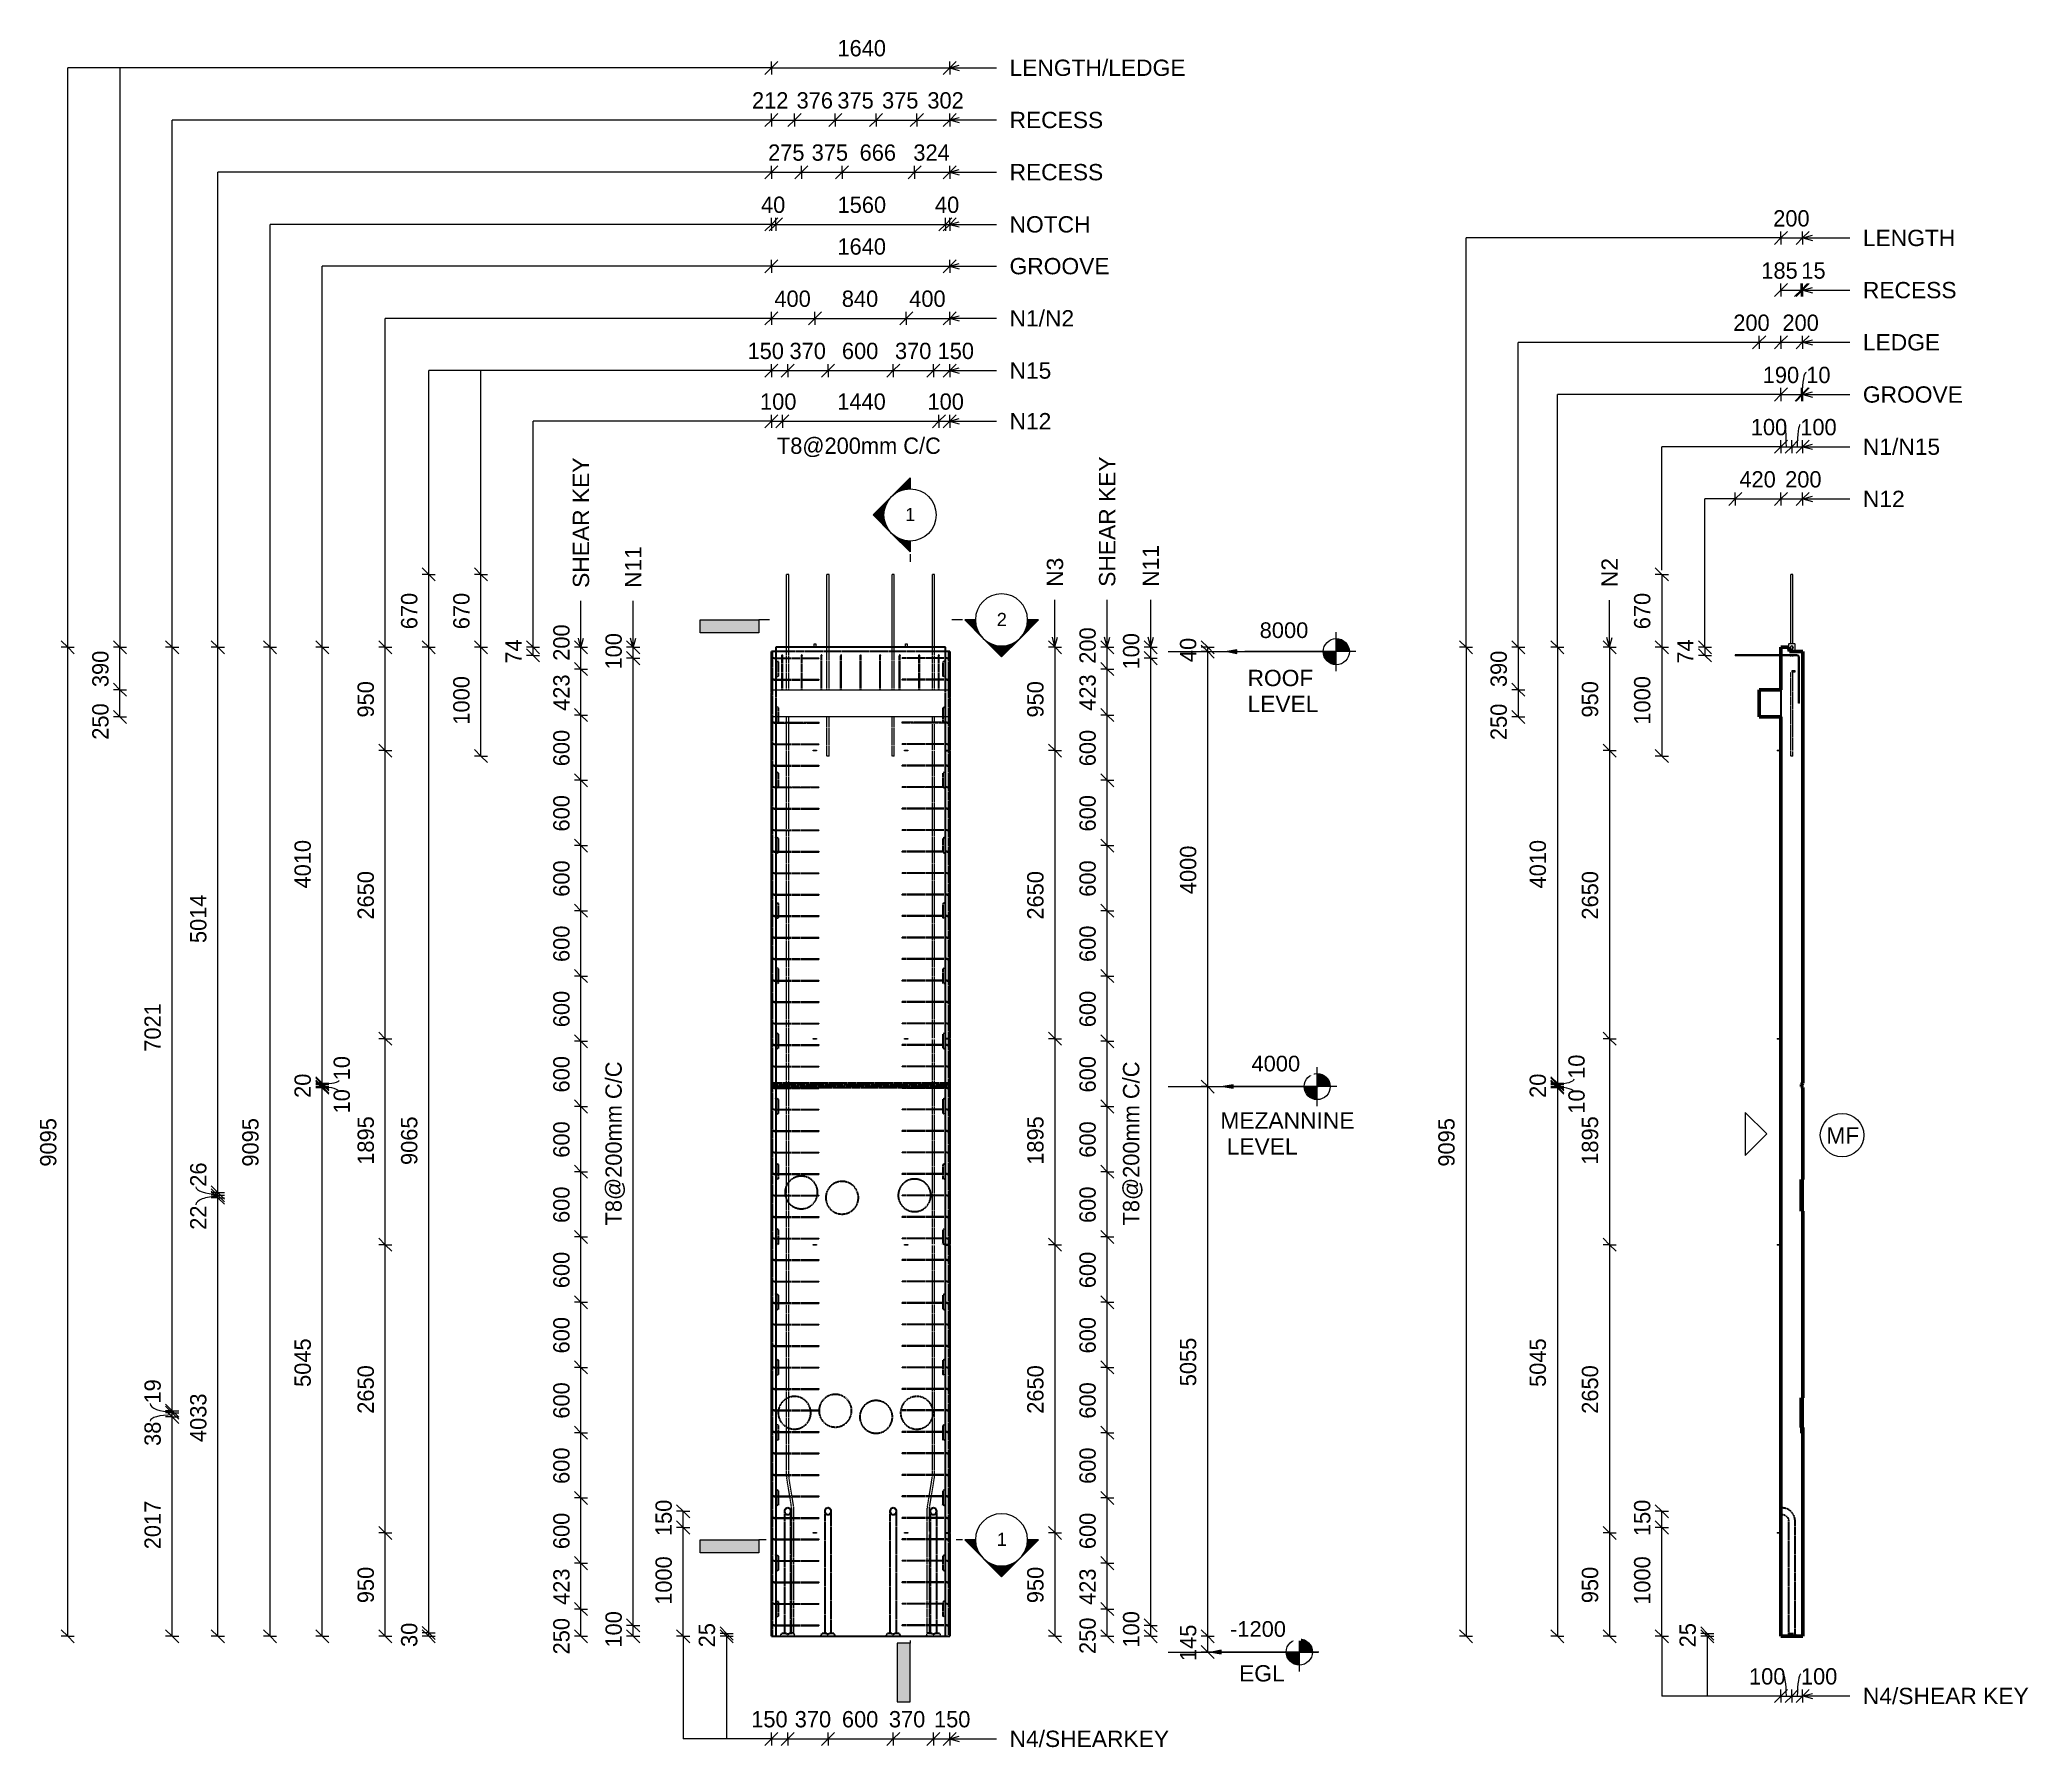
# Model space of a CAD drawing. Header units: millimetres. Extents: x -15095 to 3194, y -2416 to 13287.
import ezdxf

# ---------------------------------------------------------------- set-up
doc = ezdxf.new("R2010")
doc.units = ezdxf.units.MM
doc.linetypes.add('Dash', pattern=[6.36, 3.18, -3.18])
doc.linetypes.add('Hidden', pattern=[7.14, 4.76, -2.38])
for name, color, linetype, lineweight in [('A-ANNO-DIMS', 211, 'Continuous', 9), ('A-ANNO-DIMS-60', 211, 'Continuous', 9), ('A-DETL-HDLN', 90, 'Hidden', 18), ('A-DETL-MBND', 5, 'Continuous', 18), ('A-DETL-THIN', 151, 'Continuous', 18), ('A-GENM', 13, 'Continuous', 18), ('A-WALL', 113, 'Continuous', 25), ('A-WALL-HDLN', 110, 'Dash', 25), ('G-ANNO-DIMS', 111, 'Continuous', 9), ('G-ANNO-SYMB', 111, 'Continuous', 9), ('G-ANNO-TEXT', 231, 'Continuous', 9), ('S-BEAM', 12, 'Continuous', 18), ('S-RBAR', 171, 'Continuous', 18)]:
    doc.layers.add(name, color=color, linetype=linetype, lineweight=lineweight)
doc.styles.add('Arial', font='arial.ttf', dxfattribs={"height": 120})
doc.styles.add('Arial_1', font='arial.ttf', dxfattribs={"height": 150})
doc.styles.add('Arial_2', font='arial.ttf', dxfattribs={"height": 144})
doc.styles.add('Nirmala UI Semilight', font='NirmalaS.ttf', dxfattribs={"height": 150})
doc.dimstyles.new('Arrow_Filled_-_2_5_NI_UI', dxfattribs={"dimscale": 304.8, "dimtxt": 157.104592, "dimasz": 0.393701, "dimexe": 0.19685, "dimexo": 0.0625, "dimgap": 0.19685, "dimtad": 1, "dimdec": 0, "dimzin": 0, "dimdsep": 46, "dimtxsty": 'Nirmala UI Semilight', "dimblk1": 'OBLIQUE', "dimblk2": 'OBLIQUE', "dimsah": 1, "dimcen": 0.09, "dimazin": 0, "dimtfac": 1, "dimtdec": 4, "dimtix": 1, "dimtmove": 0, "dimatfit": 3, "dimfxl": 0.19685, "dimfxlon": 1, "dimtvp": 1, "dimtolj": 1, "dimtzin": 0, "dimarcsym": 2})
doc.dimstyles.new('Arrow_Filled_-_2_5_NI_UI_1', dxfattribs={"dimscale": 304.8, "dimtxt": 157.104592, "dimasz": 0.393701, "dimexe": 0.19685, "dimexo": 0.0625, "dimgap": 0.19685, "dimtad": 1, "dimdec": 0, "dimzin": 0, "dimdsep": 46, "dimtxsty": 'Nirmala UI Semilight', "dimblk1": 'OBLIQUE', "dimblk2": 'OBLIQUE', "dimsah": 1, "dimcen": 0.09, "dimazin": 0, "dimtfac": 1, "dimtdec": 4, "dimtix": 1, "dimtmove": 1, "dimatfit": 3, "dimfxl": 0.19685, "dimfxlon": 1, "dimtvp": 1, "dimtolj": 1, "dimtzin": 0, "dimarcsym": 2})
doc.dimstyles.new('Arrow_Filled_-_2_5_NI_UI_2', dxfattribs={"dimscale": 304.8, "dimtxt": 157.104592, "dimasz": 0.393701, "dimexe": 0.19685, "dimexo": 0.0625, "dimgap": 0.19685, "dimtad": 1, "dimdec": 0, "dimzin": 0, "dimdsep": 46, "dimtxsty": 'Nirmala UI Semilight', "dimblk1": 'OBLIQUE', "dimblk2": 'OBLIQUE', "dimsah": 1, "dimcen": 0.09, "dimazin": 0, "dimtfac": 1, "dimtdec": 4, "dimtix": 1, "dimtmove": 2, "dimatfit": 3, "dimfxl": 0.19685, "dimfxlon": 1, "dimtvp": 1, "dimtolj": 1, "dimtzin": 0, "dimarcsym": 2})

msp = doc.modelspace()

# ---------------------------------------------------------------- texts
at = {"layer": 'G-ANNO-SYMB', "char_height": 120, "width": 115.443, "attachment_point": 1, "style": 'Arial'}
for s, insert in [('1', (-7134.6, 8982.1)), ('2', (-6292.9, 8016.2)), ('1', (-6292.9, -443.8))]:
    msp.add_mtext(s, dxfattribs=dict(at, insert=insert))
at = {"layer": 'G-ANNO-TEXT', "color": 7, "char_height": 150, "attachment_point": 1, "style": 'Arial_1'}
for s, insert, width in [('LENGTH/LEDGE', (-6175.5, 13104.8), 1957.721), ('RECESS', (-6175.5, 12624.8), 1038.987), ('RECESS', (-6175.5, 12144.8), 1038.987), ('NOTCH', (-6175.5, 11664.8), 904.304), ('LENGTH', (1672.8, 11540), 1029.367), ('GROOVE', (-6175.5, 11280.5), 1111.139), ('RECESS', (1672.8, 11060), 1038.987), ('N1/N2', (-6175.5, 10800.5), 716.709), ('LEDGE', (1672.8, 10580), 856.202), ('N15', (-6175.5, 10320.5), 461.772), ('GROOVE', (1672.8, 10100), 1111.139), ('N12', (-6175.5, 9854.5), 461.772), ('N1/N15', (1672.8, 9620), 856.202), ('N12', (1672.8, 9140), 461.772), ('ROOF', (-3986.8, 7492.9), 731.139), ('LEVEL', (-3986.8, 7254.8), 784.05), ('MEZANNINE', (-4236.6, 3423.2), 1486.329), (' LEVEL', (-4236.6, 3185.1), 856.202), ('MF', (1337.1, 3285.7), 360.759), ('EGL', (-4064.3, -1661.1), 505.063), ('N4/SHEAR KEY', (1672.8, -1869.4), 1842.278), ('N4/SHEARKEY', (-6175.5, -2263.6), 1770.126)]:
    msp.add_mtext(s, dxfattribs=dict(at, insert=insert, width=width))
at = {"layer": 'G-ANNO-TEXT', "color": 7, "char_height": 150, "attachment_point": 1, "rotation": 90, "style": 'Arial_1'}
for s, insert, width in [('SHEAR KEY', (-10192.1, 8246.2), 1447.848), ('SHEAR KEY', (-5352.5, 8256.2), 1447.848), ('N11', (-9712.1, 8246.2), 461.772), ('N11', (-4952.1, 8256.2), 461.772), ('N3', (-5832.5, 8256.2), 322.278), ('N2', (-731.8, 8253.5), 322.278)]:
    msp.add_mtext(s, dxfattribs=dict(at, insert=insert, width=width))

# ---------------------------------------------------------------- blocks, each defined once
blk = doc.blocks.new('RR spread anchor face based - RR-SA-7_5-260-1726841-Elevation Front')
at = {"layer": 'A-GENM'}
for p, q in [((-7973, 7728), (-7973, 7733)), ((-7973, 7733), (-7957, 7733)), ((-7973, 7700), (-7973, 7728)), ((-7957, 7728), (-7973, 7728)), ((-7957, 7733), (-7957, 7728)), ((-7957, 7728), (-7957, 7700))]:
    blk.add_line(p, q, dxfattribs=at)
blk = doc.blocks.new('RR spread anchor face based - RR-SA-2_5-200-1726821-Elevation Front')
at = {"layer": 'A-GENM'}
for p, q in [((-6765, 6755), (-6730, 6755)), ((-6730, 6745), (-6765, 6745)), ((-6730, 6755), (-6725, 6755)), ((-6730, 6745), (-6730, 6755)), ((-6725, 6745), (-6730, 6745)), ((-6725, 6755), (-6725, 6745))]:
    blk.add_line(p, q, dxfattribs=at)
blk = doc.blocks.new('RR spread anchor face based - RR-SA-1_4-160-1726851-Elevation Front')
at = {"layer": 'A-GENM'}
for p, q in [((-7980, 6753), (-7978, 6753)), ((-7980, 6747), (-7980, 6753)), ((-7978, 6747), (-7980, 6747)), ((-7978, 6753), (-7953, 6753)), ((-7978, 6753), (-7978, 6747)), ((-7953, 6747), (-7978, 6747)), ((-7953, 6753), (-7950, 6753)), ((-7953, 6753), (-7953, 6747)), ((-7950, 6747), (-7953, 6747)), ((-7950, 6753), (-7950, 6747))]:
    blk.add_line(p, q, dxfattribs=at)
blk = doc.blocks.new('RR spread anchor face based - RR-SA-7_5-260-1726841-Elevation Right')
at = {"layer": 'A-GENM'}
for p, q in [((12986, 7733), (12984, 7728)), ((12984, 7728), (12984, 7700)), ((13041, 7733), (12986, 7733)), ((13001, 7695), (13001, 7699)), ((13027, 7699), (13027, 7695)), ((13044, 7728), (13041, 7733)), ((13044, 7660), (13044, 7728)), ((13044, 7483), (13014, 7483)), ((13014, 7483), (13014, 7473)), ((13014, 7473), (13044, 7473)), ((13044, 7473), (13044, 7483))]:
    blk.add_line(p, q, dxfattribs=at)
for centre, start, end in [((13014, 7699), 0, 180), ((13014, 7695), 180, 0)]:
    blk.add_arc(centre, 13, start, end, dxfattribs=at)
blk = doc.blocks.new('RR spread anchor face based - RR-SA-1_4-160-1726851-Elevation Right')
at = {"layer": 'A-GENM'}
for p, q in [((12879, 6753), (12884, 6753)), ((12879, 6753), (12879, 6747)), ((12884, 6747), (12879, 6747)), ((12884, 6753), (12914, 6753)), ((12884, 6753), (12884, 6747)), ((12914, 6747), (12884, 6747))]:
    blk.add_line(p, q, dxfattribs=at)
blk = doc.blocks.new('Detail View - M_Section Tail - Filled Horizontal-14034-Elevation Front')
at = {"layer": 'G-ANNO-SYMB'}
blk.add_hatch(color=256, dxfattribs=at).paths.add_polyline_path([(-8482, -628), (-8482, -508), (-9022, -508), (-9022, -628)])
for p, q in [((-9022, -628), (-9022, -508)), ((-9022, -508), (-8482, -508)), ((-8482, -508), (-8482, -628)), ((-8482, -628), (-9022, -628))]:
    blk.add_line(p, q, dxfattribs=at)
blk = doc.blocks.new('Detail View - M_Section Head - Filled SHOP DWG-1002450-Elevation Front')
at = {"layer": 'G-ANNO-SYMB'}
h = blk.add_hatch(color=256, dxfattribs=at)
edge = h.paths.add_edge_path()
edge.add_line((-6588, -508), (-6489, -508))
edge.add_arc((-6249, -508), 240, 180, 225)
edge.add_line((-6419, -678), (-6588, -508))
h = blk.add_hatch(color=256, dxfattribs=at)
edge = h.paths.add_edge_path()
edge.add_line((-5909, -508), (-6079, -678))
edge.add_arc((-6249, -508), 240, 315, 360)
edge.add_line((-6009, -508), (-5909, -508))
h = blk.add_hatch(color=256, dxfattribs=at)
edge = h.paths.add_edge_path()
edge.add_line((-6249, -848), (-6419, -678))
edge.add_arc((-6249, -508), 240, 225, 270)
edge.add_line((-6249, -748), (-6249, -848))
h = blk.add_hatch(color=256, dxfattribs=at)
edge = h.paths.add_edge_path()
edge.add_line((-6249, -848), (-6249, -748))
edge.add_arc((-6249, -508), 240, 270, 315)
edge.add_line((-6079, -678), (-6249, -848))
for p, q in [((-6249, -848), (-6588, -508)), ((-6489, -508), (-6588, -508)), ((-6588, -508), (-6419, -678)), ((-6489, -508), (-6588, -508)), ((-6249, -848), (-5909, -508)), ((-6079, -678), (-5909, -508)), ((-6009, -508), (-5909, -508)), ((-5909, -508), (-6009, -508)), ((-6419, -678), (-6249, -848)), ((-6249, -848), (-6079, -678)), ((-6249, -748), (-6249, -848)), ((-6249, -848), (-6249, -748))]:
    blk.add_line(p, q, dxfattribs=at)
for start, end in [(360, 180), (180, 360), (180, 225), (315, 0), (225, 270), (270, 315)]:
    blk.add_arc((-6249, -508), 240, start, end, dxfattribs=at)
blk = doc.blocks.new('DIMBLOCK1-Elevation Front')
at = {"layer": 'A-ANNO-DIMS-60'}
for p, q in [((-8365, 10725), (-8425, 10665)), ((-8365, 10725), (-8305, 10785)), ((-8365, 10725), (-8365, 10785)), ((-8365, 10725), (-7965, 10725)), ((-8365, 10725), (-8365, 10665)), ((-7965, 10725), (-8025, 10665)), ((-7965, 10725), (-7905, 10785)), ((-7965, 10725), (-7965, 10785)), ((-7965, 10725), (-7965, 10665))]:
    blk.add_line(p, q, dxfattribs=at)
at = {"layer": 'A-ANNO-DIMS-60', "color": 0, "insert": (-8338, 10981), "char_height": 150, "width": 414.76, "attachment_point": 1, "line_spacing_factor": 1.142579, "style": 'Nirmala UI Semilight'}
blk.add_mtext('400', dxfattribs=at)
blk = doc.blocks.new('_Oblique')
at = {"color": 0, "linetype": 'ByBlock', "lineweight": -2}
blk.add_line((-0.5, -0.5), (0.5, 0.5), dxfattribs=at)
blk = doc.blocks.new('DIMBLOCK2-Elevation Front')
at = {"layer": 'A-ANNO-DIMS-60'}
for p, q in [((-7965, 10725), (-8025, 10665)), ((-7965, 10725), (-7905, 10785)), ((-7965, 10725), (-7965, 10785)), ((-7965, 10725), (-7125, 10725)), ((-7965, 10725), (-7965, 10665)), ((-7125, 10725), (-7185, 10665)), ((-7125, 10725), (-7065, 10785)), ((-7125, 10725), (-7125, 10785)), ((-7125, 10725), (-7125, 10665))]:
    blk.add_line(p, q, dxfattribs=at)
at = {"layer": 'A-ANNO-DIMS-60', "color": 0, "insert": (-7718, 10981), "char_height": 150, "width": 414.76, "attachment_point": 1, "line_spacing_factor": 1.142579, "style": 'Nirmala UI Semilight'}
blk.add_mtext('840', dxfattribs=at)
blk = doc.blocks.new('DIMBLOCK3-Elevation Front')
at = {"layer": 'A-ANNO-DIMS-60'}
for p, q in [((-7125, 10725), (-7185, 10665)), ((-7125, 10725), (-7065, 10785)), ((-7125, 10725), (-7125, 10785)), ((-7125, 10725), (-6725, 10725)), ((-7125, 10725), (-7125, 10665)), ((-6725, 10725), (-6785, 10665)), ((-6725, 10725), (-6665, 10785)), ((-6725, 10725), (-6725, 10785)), ((-6725, 10725), (-6725, 10665))]:
    blk.add_line(p, q, dxfattribs=at)
at = {"layer": 'A-ANNO-DIMS-60', "color": 0, "insert": (-7098, 10981), "char_height": 150, "width": 414.76, "attachment_point": 1, "line_spacing_factor": 1.142579, "style": 'Nirmala UI Semilight'}
blk.add_mtext('400', dxfattribs=at)
blk = doc.blocks.new('DIMBLOCK4-Elevation Front')
at = {"layer": 'A-ANNO-DIMS-60'}
for p, q in [((-8365, 13029), (-8425, 12969)), ((-8365, 13029), (-8305, 13089)), ((-8365, 13029), (-8365, 13089)), ((-8365, 13029), (-6725, 13029)), ((-8365, 13029), (-8365, 12969)), ((-6725, 13029), (-6785, 12969)), ((-6725, 13029), (-6665, 13089)), ((-6725, 13029), (-6725, 13089)), ((-6725, 13029), (-6725, 12969))]:
    blk.add_line(p, q, dxfattribs=at)
at = {"layer": 'A-ANNO-DIMS-60', "color": 0, "insert": (-7758, 13285), "char_height": 150, "width": 510.73, "attachment_point": 1, "line_spacing_factor": 1.142579, "style": 'Nirmala UI Semilight'}
blk.add_mtext('1640', dxfattribs=at)
blk = doc.blocks.new('DIMBLOCK5-Elevation Front')
at = {"layer": 'A-ANNO-DIMS-60'}
for p, q in [((-14837, 7700), (-14897, 7760)), ((-14837, 7700), (-14897, 7700)), ((-14837, -1395), (-14837, 7700)), ((-14837, 7700), (-14777, 7640)), ((-14837, 7700), (-14777, 7700)), ((-14837, -1395), (-14897, -1335)), ((-14837, -1395), (-14897, -1395)), ((-14837, -1395), (-14777, -1455)), ((-14837, -1395), (-14777, -1395))]:
    blk.add_line(p, q, dxfattribs=at)
at = {"layer": 'A-ANNO-DIMS-60', "color": 0, "insert": (-15092, 2924), "char_height": 150, "width": 548.44, "attachment_point": 1, "rotation": 90, "line_spacing_factor": 1.142579, "style": 'Nirmala UI Semilight'}
blk.add_mtext('9095', dxfattribs=at)
blk = doc.blocks.new('DIMBLOCK6-Elevation Front')
at = {"layer": 'A-ANNO-DIMS-60'}
for p, q in [((-11917, -445), (-11977, -385)), ((-11917, -445), (-11977, -445)), ((-11917, -1395), (-11917, -445)), ((-11917, -445), (-11857, -505)), ((-11917, -445), (-11857, -445)), ((-11917, -1395), (-11977, -1335)), ((-11917, -1395), (-11977, -1395)), ((-11917, -1395), (-11857, -1455)), ((-11917, -1395), (-11857, -1395))]:
    blk.add_line(p, q, dxfattribs=at)
at = {"layer": 'A-ANNO-DIMS-60', "color": 0, "insert": (-12172, -1091), "char_height": 150, "width": 411.33, "attachment_point": 1, "rotation": 90, "line_spacing_factor": 1.142579, "style": 'Nirmala UI Semilight'}
blk.add_mtext('950', dxfattribs=at)
blk = doc.blocks.new('DIMBLOCK7-Elevation Front')
at = {"layer": 'A-ANNO-DIMS-60'}
for p, q in [((-11917, 2205), (-11977, 2265)), ((-11917, 2205), (-11977, 2205)), ((-11917, -445), (-11917, 2205)), ((-11917, 2205), (-11857, 2145)), ((-11917, 2205), (-11857, 2205)), ((-11917, -445), (-11977, -385)), ((-11917, -445), (-11977, -445)), ((-11917, -445), (-11857, -505)), ((-11917, -445), (-11857, -445))]:
    blk.add_line(p, q, dxfattribs=at)
at = {"layer": 'A-ANNO-DIMS-60', "color": 0, "insert": (-12172, 651), "char_height": 150, "width": 548.44, "attachment_point": 1, "rotation": 90, "line_spacing_factor": 1.142579, "style": 'Nirmala UI Semilight'}
blk.add_mtext('2650', dxfattribs=at)
blk = doc.blocks.new('DIMBLOCK8-Elevation Front')
at = {"layer": 'A-ANNO-DIMS-60'}
for p, q in [((-11917, 4100), (-11977, 4160)), ((-11917, 4100), (-11977, 4100)), ((-11917, 2205), (-11917, 4100)), ((-11917, 4100), (-11857, 4040)), ((-11917, 4100), (-11857, 4100)), ((-11917, 2205), (-11977, 2265)), ((-11917, 2205), (-11977, 2205)), ((-11917, 2205), (-11857, 2145)), ((-11917, 2205), (-11857, 2205))]:
    blk.add_line(p, q, dxfattribs=at)
at = {"layer": 'A-ANNO-DIMS-60', "color": 0, "insert": (-12172, 2941), "char_height": 150, "width": 507.31, "attachment_point": 1, "rotation": 90, "line_spacing_factor": 1.142579, "style": 'Nirmala UI Semilight'}
blk.add_mtext('1895', dxfattribs=at)
blk = doc.blocks.new('DIMBLOCK9-Elevation Front')
at = {"layer": 'A-ANNO-DIMS-60'}
for p, q in [((-11917, 6750), (-11977, 6810)), ((-11917, 6750), (-11977, 6750)), ((-11917, 4100), (-11917, 6750)), ((-11917, 6750), (-11857, 6690)), ((-11917, 6750), (-11857, 6750)), ((-11917, 4100), (-11977, 4160)), ((-11917, 4100), (-11977, 4100)), ((-11917, 4100), (-11857, 4040)), ((-11917, 4100), (-11857, 4100))]:
    blk.add_line(p, q, dxfattribs=at)
at = {"layer": 'A-ANNO-DIMS-60', "color": 0, "insert": (-12172, 5196), "char_height": 150, "width": 548.44, "attachment_point": 1, "rotation": 90, "line_spacing_factor": 1.142579, "style": 'Nirmala UI Semilight'}
blk.add_mtext('2650', dxfattribs=at)
blk = doc.blocks.new('DIMBLOCK10-Elevation Front')
at = {"layer": 'A-ANNO-DIMS-60'}
for p, q in [((-11917, 7700), (-11977, 7760)), ((-11917, 7700), (-11977, 7700)), ((-11917, 6750), (-11917, 7700)), ((-11917, 7700), (-11857, 7640)), ((-11917, 7700), (-11857, 7700)), ((-11917, 6750), (-11977, 6810)), ((-11917, 6750), (-11977, 6750)), ((-11917, 6750), (-11857, 6690)), ((-11917, 6750), (-11857, 6750))]:
    blk.add_line(p, q, dxfattribs=at)
at = {"layer": 'A-ANNO-DIMS-60', "color": 0, "insert": (-12172, 7054), "char_height": 150, "width": 411.33, "attachment_point": 1, "rotation": 90, "line_spacing_factor": 1.142579, "style": 'Nirmala UI Semilight'}
blk.add_mtext('950', dxfattribs=at)
blk = doc.blocks.new('DIMBLOCK11-Elevation Front')
at = {"layer": 'A-ANNO-DIMS-60'}
for p, q in [((-12497, 3650), (-12557, 3710)), ((-12497, 3650), (-12557, 3650)), ((-12497, -1395), (-12497, 3650)), ((-12497, 3650), (-12437, 3590)), ((-12497, 3650), (-12437, 3650)), ((-12497, -1395), (-12557, -1335)), ((-12497, -1395), (-12557, -1395)), ((-12497, -1395), (-12437, -1455)), ((-12497, -1395), (-12437, -1395))]:
    blk.add_line(p, q, dxfattribs=at)
at = {"layer": 'A-ANNO-DIMS-60', "color": 0, "insert": (-12752, 898), "char_height": 150, "width": 551.87, "attachment_point": 1, "rotation": 90, "line_spacing_factor": 1.142579, "style": 'Nirmala UI Semilight'}
blk.add_mtext('5045', dxfattribs=at)
blk = doc.blocks.new('DIMBLOCK12-Elevation Front')
at = {"layer": 'A-ANNO-DIMS-60'}
for p, q in [((-12497, 3660), (-12557, 3720)), ((-12497, 3650), (-12557, 3710)), ((-12497, 3660), (-12557, 3660)), ((-12497, 3650), (-12497, 3660)), ((-12497, 3660), (-12437, 3600)), ((-12497, 3660), (-12437, 3660)), ((-12497, 3650), (-12557, 3650)), ((-12497, 3650), (-12437, 3590)), ((-12497, 3650), (-12437, 3650))]:
    blk.add_line(p, q, dxfattribs=at)
blk.add_ellipse((-12497, 3608), major_axis=(157, 0), ratio=0.303741, start_param=0, end_param=1.570796, dxfattribs=at)
at = {"layer": 'A-ANNO-DIMS-60', "color": 0, "insert": (-12392, 3413), "char_height": 150, "width": 233.09, "attachment_point": 1, "rotation": 90, "line_spacing_factor": 1.142579, "style": 'Nirmala UI Semilight'}
blk.add_mtext('10', dxfattribs=at)
blk = doc.blocks.new('DIMBLOCK13-Elevation Front')
at = {"layer": 'A-ANNO-DIMS-60'}
for p, q in [((-12497, 3680), (-12557, 3740)), ((-12497, 3660), (-12557, 3720)), ((-12497, 3680), (-12557, 3680)), ((-12497, 3660), (-12557, 3660)), ((-12497, 3660), (-12497, 3680)), ((-12497, 3680), (-12437, 3620)), ((-12497, 3680), (-12437, 3680)), ((-12497, 3660), (-12437, 3600)), ((-12497, 3660), (-12437, 3660))]:
    blk.add_line(p, q, dxfattribs=at)
at = {"layer": 'A-ANNO-DIMS-60', "color": 0, "insert": (-12752, 3556), "char_height": 150, "width": 274.22, "attachment_point": 1, "rotation": 90, "line_spacing_factor": 1.142579, "style": 'Nirmala UI Semilight'}
blk.add_mtext('20', dxfattribs=at)
blk = doc.blocks.new('DIMBLOCK14-Elevation Front')
at = {"layer": 'A-ANNO-DIMS-60'}
for p, q in [((-12497, 3690), (-12557, 3750)), ((-12497, 3680), (-12557, 3740)), ((-12497, 3690), (-12557, 3690)), ((-12497, 3680), (-12557, 3680)), ((-12497, 3680), (-12497, 3690)), ((-12497, 3690), (-12437, 3630)), ((-12497, 3690), (-12437, 3690)), ((-12497, 3680), (-12437, 3620)), ((-12497, 3680), (-12437, 3680))]:
    blk.add_line(p, q, dxfattribs=at)
blk.add_ellipse((-12497, 3718), major_axis=(157, 0), ratio=0.204229, start_param=4.712389, end_param=6.283185, dxfattribs=at)
at = {"layer": 'A-ANNO-DIMS-60', "color": 0, "insert": (-12392, 3718), "char_height": 150, "width": 233.09, "attachment_point": 1, "rotation": 90, "line_spacing_factor": 1.142579, "style": 'Nirmala UI Semilight'}
blk.add_mtext('10', dxfattribs=at)
blk = doc.blocks.new('DIMBLOCK15-Elevation Front')
at = {"layer": 'A-ANNO-DIMS-60'}
for p, q in [((-12497, 7700), (-12557, 7760)), ((-12497, 7700), (-12557, 7700)), ((-12497, 3690), (-12497, 7700)), ((-12497, 7700), (-12437, 7640)), ((-12497, 7700), (-12437, 7700)), ((-12497, 3690), (-12557, 3750)), ((-12497, 3690), (-12557, 3690)), ((-12497, 3690), (-12437, 3630)), ((-12497, 3690), (-12437, 3690))]:
    blk.add_line(p, q, dxfattribs=at)
at = {"layer": 'A-ANNO-DIMS-60', "color": 0, "insert": (-12752, 5482), "char_height": 150, "width": 510.73, "attachment_point": 1, "rotation": 90, "line_spacing_factor": 1.142579, "style": 'Nirmala UI Semilight'}
blk.add_mtext('4010', dxfattribs=at)
blk = doc.blocks.new('DIMBLOCK16-Elevation Front')
at = {"layer": 'A-ANNO-DIMS-60'}
for p, q in [((-14357, 7310), (-14417, 7370)), ((-14357, 7310), (-14417, 7310)), ((-14357, 7060), (-14357, 7310)), ((-14357, 7310), (-14297, 7250)), ((-14357, 7310), (-14297, 7310)), ((-14357, 7060), (-14417, 7120)), ((-14357, 7060), (-14417, 7060)), ((-14357, 7060), (-14297, 7000)), ((-14357, 7060), (-14297, 7060))]:
    blk.add_line(p, q, dxfattribs=at)
at = {"layer": 'A-ANNO-DIMS-60', "color": 0, "insert": (-14612, 6850), "char_height": 150, "width": 411.33, "attachment_point": 1, "rotation": 90, "line_spacing_factor": 1.142579, "style": 'Nirmala UI Semilight'}
blk.add_mtext('250', dxfattribs=at)
blk = doc.blocks.new('DIMBLOCK17-Elevation Front')
at = {"layer": 'A-ANNO-DIMS-60'}
for p, q in [((-14357, 7700), (-14417, 7760)), ((-14357, 7700), (-14417, 7700)), ((-14357, 7310), (-14357, 7700)), ((-14357, 7700), (-14297, 7640)), ((-14357, 7700), (-14297, 7700)), ((-14357, 7310), (-14417, 7370)), ((-14357, 7310), (-14417, 7310)), ((-14357, 7310), (-14297, 7250)), ((-14357, 7310), (-14297, 7310))]:
    blk.add_line(p, q, dxfattribs=at)
at = {"layer": 'A-ANNO-DIMS-60', "color": 0, "insert": (-14612, 7334), "char_height": 150, "width": 411.33, "attachment_point": 1, "rotation": 90, "line_spacing_factor": 1.142579, "style": 'Nirmala UI Semilight'}
blk.add_mtext('390', dxfattribs=at)
blk = doc.blocks.new('DIMBLOCK18-Elevation Front')
at = {"layer": 'A-ANNO-DIMS-60'}
for p, q in [((-8365, 10245), (-8425, 10185)), ((-8365, 10245), (-8305, 10305)), ((-8365, 10245), (-8365, 10305)), ((-8365, 10245), (-8215, 10245)), ((-8365, 10245), (-8365, 10185)), ((-8215, 10245), (-8275, 10185)), ((-8215, 10245), (-8155, 10305)), ((-8215, 10245), (-8215, 10305)), ((-8215, 10245), (-8215, 10185))]:
    blk.add_line(p, q, dxfattribs=at)
at = {"layer": 'A-ANNO-DIMS-60', "color": 0, "insert": (-8585, 10501), "char_height": 150, "width": 370.2, "attachment_point": 1, "line_spacing_factor": 1.142579, "style": 'Nirmala UI Semilight'}
blk.add_mtext('150', dxfattribs=at)
blk = doc.blocks.new('DIMBLOCK19-Elevation Front')
at = {"layer": 'A-ANNO-DIMS-60'}
for p, q in [((-8215, 10245), (-8275, 10185)), ((-8215, 10245), (-8155, 10305)), ((-8215, 10245), (-8215, 10305)), ((-8215, 10245), (-7845, 10245)), ((-8215, 10245), (-8215, 10185)), ((-7845, 10245), (-7905, 10185)), ((-7845, 10245), (-7785, 10305)), ((-7845, 10245), (-7845, 10305)), ((-7845, 10245), (-7845, 10185))]:
    blk.add_line(p, q, dxfattribs=at)
at = {"layer": 'A-ANNO-DIMS-60', "color": 0, "insert": (-8199, 10501), "char_height": 150, "width": 404.47, "attachment_point": 1, "line_spacing_factor": 1.142579, "style": 'Nirmala UI Semilight'}
blk.add_mtext('370', dxfattribs=at)
blk = doc.blocks.new('DIMBLOCK20-Elevation Front')
at = {"layer": 'A-ANNO-DIMS-60'}
for p, q in [((-7845, 10245), (-7905, 10185)), ((-7845, 10245), (-7785, 10305)), ((-7845, 10245), (-7845, 10305)), ((-7845, 10245), (-7245, 10245)), ((-7845, 10245), (-7845, 10185)), ((-7245, 10245), (-7305, 10185)), ((-7245, 10245), (-7185, 10305)), ((-7245, 10245), (-7245, 10305)), ((-7245, 10245), (-7245, 10185))]:
    blk.add_line(p, q, dxfattribs=at)
at = {"layer": 'A-ANNO-DIMS-60', "color": 0, "insert": (-7717, 10501), "char_height": 150, "width": 411.33, "attachment_point": 1, "line_spacing_factor": 1.142579, "style": 'Nirmala UI Semilight'}
blk.add_mtext('600', dxfattribs=at)
blk = doc.blocks.new('DIMBLOCK21-Elevation Front')
at = {"layer": 'A-ANNO-DIMS-60'}
for p, q in [((-7245, 10245), (-7305, 10185)), ((-7245, 10245), (-7185, 10305)), ((-7245, 10245), (-7245, 10305)), ((-7245, 10245), (-6875, 10245)), ((-7245, 10245), (-7245, 10185)), ((-6875, 10245), (-6935, 10185)), ((-6875, 10245), (-6815, 10305)), ((-6875, 10245), (-6875, 10305)), ((-6875, 10245), (-6875, 10185))]:
    blk.add_line(p, q, dxfattribs=at)
at = {"layer": 'A-ANNO-DIMS-60', "color": 0, "insert": (-7229, 10501), "char_height": 150, "width": 404.47, "attachment_point": 1, "line_spacing_factor": 1.142579, "style": 'Nirmala UI Semilight'}
blk.add_mtext('370', dxfattribs=at)
blk = doc.blocks.new('DIMBLOCK22-Elevation Front')
at = {"layer": 'A-ANNO-DIMS-60'}
for p, q in [((-6875, 10245), (-6935, 10185)), ((-6875, 10245), (-6815, 10305)), ((-6875, 10245), (-6875, 10305)), ((-6875, 10245), (-6725, 10245)), ((-6875, 10245), (-6875, 10185)), ((-6725, 10245), (-6785, 10185)), ((-6725, 10245), (-6665, 10305)), ((-6725, 10245), (-6725, 10305)), ((-6725, 10245), (-6725, 10185))]:
    blk.add_line(p, q, dxfattribs=at)
at = {"layer": 'A-ANNO-DIMS-60', "color": 0, "insert": (-6837, 10501), "char_height": 150, "width": 370.2, "attachment_point": 1, "line_spacing_factor": 1.142579, "style": 'Nirmala UI Semilight'}
blk.add_mtext('150', dxfattribs=at)
blk = doc.blocks.new('DIMBLOCK23-Elevation Front')
at = {"layer": 'A-ANNO-DIMS-60'}
for p, q in [((-8365, 11589), (-8425, 11529)), ((-8325, 11589), (-8385, 11529)), ((-8365, 11589), (-8305, 11649)), ((-8365, 11589), (-8365, 11649)), ((-8365, 11589), (-8325, 11589)), ((-8365, 11589), (-8365, 11529)), ((-8325, 11589), (-8265, 11649)), ((-8325, 11589), (-8325, 11649)), ((-8325, 11589), (-8325, 11529))]:
    blk.add_line(p, q, dxfattribs=at)
at = {"layer": 'A-ANNO-DIMS-60', "color": 0, "insert": (-8461, 11845), "char_height": 150, "width": 277.65, "attachment_point": 1, "line_spacing_factor": 1.142579, "style": 'Nirmala UI Semilight'}
blk.add_mtext('40', dxfattribs=at)
blk = doc.blocks.new('DIMBLOCK24-Elevation Front')
at = {"layer": 'A-ANNO-DIMS-60'}
for p, q in [((-8325, 11589), (-8385, 11529)), ((-8325, 11589), (-8265, 11649)), ((-8325, 11589), (-8325, 11649)), ((-8325, 11589), (-6765, 11589)), ((-8325, 11589), (-8325, 11529)), ((-6765, 11589), (-6825, 11529)), ((-6765, 11589), (-6705, 11649)), ((-6765, 11589), (-6765, 11649)), ((-6765, 11589), (-6765, 11529))]:
    blk.add_line(p, q, dxfattribs=at)
at = {"layer": 'A-ANNO-DIMS-60', "color": 0, "insert": (-7757, 11845), "char_height": 150, "width": 507.31, "attachment_point": 1, "line_spacing_factor": 1.142579, "style": 'Nirmala UI Semilight'}
blk.add_mtext('1560', dxfattribs=at)
blk = doc.blocks.new('DIMBLOCK25-Elevation Front')
at = {"layer": 'A-ANNO-DIMS-60'}
for p, q in [((-6765, 11589), (-6825, 11529)), ((-6725, 11589), (-6785, 11529)), ((-6765, 11589), (-6705, 11649)), ((-6765, 11589), (-6765, 11649)), ((-6765, 11589), (-6725, 11589)), ((-6765, 11589), (-6765, 11529)), ((-6725, 11589), (-6665, 11649)), ((-6725, 11589), (-6725, 11649)), ((-6725, 11589), (-6725, 11529))]:
    blk.add_line(p, q, dxfattribs=at)
at = {"layer": 'A-ANNO-DIMS-60', "color": 0, "insert": (-6861, 11845), "char_height": 150, "width": 277.65, "attachment_point": 1, "line_spacing_factor": 1.142579, "style": 'Nirmala UI Semilight'}
blk.add_mtext('40', dxfattribs=at)
blk = doc.blocks.new('DIMBLOCK26-Elevation Front')
at = {"layer": 'A-ANNO-DIMS-60'}
for p, q in [((-8365, 11205), (-8425, 11145)), ((-8365, 11205), (-8305, 11265)), ((-8365, 11205), (-8365, 11265)), ((-8365, 11205), (-6725, 11205)), ((-8365, 11205), (-8365, 11145)), ((-6725, 11205), (-6785, 11145)), ((-6725, 11205), (-6665, 11265)), ((-6725, 11205), (-6725, 11265)), ((-6725, 11205), (-6725, 11145))]:
    blk.add_line(p, q, dxfattribs=at)
at = {"layer": 'A-ANNO-DIMS-60', "color": 0, "insert": (-7758, 11461), "char_height": 150, "width": 510.73, "attachment_point": 1, "line_spacing_factor": 1.142579, "style": 'Nirmala UI Semilight'}
blk.add_mtext('1640', dxfattribs=at)
blk = doc.blocks.new('DIMBLOCK27-Elevation Front')
at = {"layer": 'A-ANNO-DIMS-60'}
for p, q in [((-11037, 7700), (-11097, 7760)), ((-11037, 7700), (-11097, 7700)), ((-11037, 6700), (-11037, 7700)), ((-11037, 7700), (-10977, 7640)), ((-11037, 7700), (-10977, 7700)), ((-11037, 6700), (-11097, 6760)), ((-11037, 6700), (-11097, 6700)), ((-11037, 6700), (-10977, 6640)), ((-11037, 6700), (-10977, 6700))]:
    blk.add_line(p, q, dxfattribs=at)
at = {"layer": 'A-ANNO-DIMS-60', "color": 0, "insert": (-11292, 6989), "char_height": 150, "width": 507.31, "attachment_point": 1, "rotation": 90, "line_spacing_factor": 1.142579, "style": 'Nirmala UI Semilight'}
blk.add_mtext('1000', dxfattribs=at)
blk = doc.blocks.new('DIMBLOCK28-Elevation Front')
at = {"layer": 'A-ANNO-DIMS-60'}
for p, q in [((-11037, 8370), (-11097, 8430)), ((-11037, 8370), (-11097, 8370)), ((-11037, 7700), (-11037, 8370)), ((-11037, 8370), (-10977, 8310)), ((-11037, 8370), (-10977, 8370)), ((-11037, 7700), (-11097, 7760)), ((-11037, 7700), (-11097, 7700)), ((-11037, 7700), (-10977, 7640)), ((-11037, 7700), (-10977, 7700))]:
    blk.add_line(p, q, dxfattribs=at)
at = {"layer": 'A-ANNO-DIMS-60', "color": 0, "insert": (-11292, 7866), "char_height": 150, "width": 404.47, "attachment_point": 1, "rotation": 90, "line_spacing_factor": 1.142579, "style": 'Nirmala UI Semilight'}
blk.add_mtext('670', dxfattribs=at)
blk = doc.blocks.new('DIMBLOCK29-Elevation Front')
at = {"layer": 'A-ANNO-DIMS-60'}
for p, q in [((-10117, -1145), (-10177, -1085)), ((-10117, -1145), (-10177, -1145)), ((-10117, -1395), (-10117, -1145)), ((-10117, -1145), (-10057, -1205)), ((-10117, -1145), (-10057, -1145)), ((-10117, -1395), (-10177, -1335)), ((-10117, -1395), (-10177, -1395)), ((-10117, -1395), (-10057, -1455)), ((-10117, -1395), (-10057, -1395))]:
    blk.add_line(p, q, dxfattribs=at)
at = {"layer": 'A-ANNO-DIMS-60', "color": 0, "insert": (-10372, -1562), "char_height": 150, "width": 411.33, "attachment_point": 1, "rotation": 90, "line_spacing_factor": 1.142579, "style": 'Nirmala UI Semilight'}
blk.add_mtext('250', dxfattribs=at)
blk = doc.blocks.new('DIMBLOCK30-Elevation Front')
at = {"layer": 'A-ANNO-DIMS-60'}
for p, q in [((-10117, -723), (-10177, -663)), ((-10117, -723), (-10177, -723)), ((-10117, -1145), (-10117, -723)), ((-10117, -723), (-10057, -783)), ((-10117, -723), (-10057, -723)), ((-10117, -1145), (-10177, -1085)), ((-10117, -1145), (-10177, -1145)), ((-10117, -1145), (-10057, -1205)), ((-10117, -1145), (-10057, -1145))]:
    blk.add_line(p, q, dxfattribs=at)
at = {"layer": 'A-ANNO-DIMS-60', "color": 0, "insert": (-10372, -1107), "char_height": 150, "width": 414.76, "attachment_point": 1, "rotation": 90, "line_spacing_factor": 1.142579, "style": 'Nirmala UI Semilight'}
blk.add_mtext('423', dxfattribs=at)
blk = doc.blocks.new('DIMBLOCK31-Elevation Front')
at = {"layer": 'A-ANNO-DIMS-60'}
for p, q in [((-10117, -123), (-10177, -63)), ((-10117, -123), (-10177, -123)), ((-10117, -723), (-10117, -123)), ((-10117, -123), (-10057, -183)), ((-10117, -123), (-10057, -123)), ((-10117, -723), (-10177, -663)), ((-10117, -723), (-10177, -723)), ((-10117, -723), (-10057, -783)), ((-10117, -723), (-10057, -723))]:
    blk.add_line(p, q, dxfattribs=at)
at = {"layer": 'A-ANNO-DIMS-60', "color": 0, "insert": (-10372, -594), "char_height": 150, "width": 411.33, "attachment_point": 1, "rotation": 90, "line_spacing_factor": 1.142579, "style": 'Nirmala UI Semilight'}
blk.add_mtext('600', dxfattribs=at)
blk = doc.blocks.new('DIMBLOCK32-Elevation Front')
at = {"layer": 'A-ANNO-DIMS-60'}
for p, q in [((-10117, 477), (-10177, 537)), ((-10117, 477), (-10177, 477)), ((-10117, -123), (-10117, 477)), ((-10117, 477), (-10057, 417)), ((-10117, 477), (-10057, 477)), ((-10117, -123), (-10177, -63)), ((-10117, -123), (-10177, -123)), ((-10117, -123), (-10057, -183)), ((-10117, -123), (-10057, -123))]:
    blk.add_line(p, q, dxfattribs=at)
at = {"layer": 'A-ANNO-DIMS-60', "color": 0, "insert": (-10372, 6), "char_height": 150, "width": 411.33, "attachment_point": 1, "rotation": 90, "line_spacing_factor": 1.142579, "style": 'Nirmala UI Semilight'}
blk.add_mtext('600', dxfattribs=at)
blk = doc.blocks.new('DIMBLOCK33-Elevation Front')
at = {"layer": 'A-ANNO-DIMS-60'}
for p, q in [((-10117, 1077), (-10177, 1137)), ((-10117, 1077), (-10177, 1077)), ((-10117, 477), (-10117, 1077)), ((-10117, 1077), (-10057, 1017)), ((-10117, 1077), (-10057, 1077)), ((-10117, 477), (-10177, 537)), ((-10117, 477), (-10177, 477)), ((-10117, 477), (-10057, 417)), ((-10117, 477), (-10057, 477))]:
    blk.add_line(p, q, dxfattribs=at)
at = {"layer": 'A-ANNO-DIMS-60', "color": 0, "insert": (-10372, 606), "char_height": 150, "width": 411.33, "attachment_point": 1, "rotation": 90, "line_spacing_factor": 1.142579, "style": 'Nirmala UI Semilight'}
blk.add_mtext('600', dxfattribs=at)
blk = doc.blocks.new('DIMBLOCK34-Elevation Front')
at = {"layer": 'A-ANNO-DIMS-60'}
for p, q in [((-10117, 1677), (-10177, 1737)), ((-10117, 1677), (-10177, 1677)), ((-10117, 1077), (-10117, 1677)), ((-10117, 1677), (-10057, 1617)), ((-10117, 1677), (-10057, 1677)), ((-10117, 1077), (-10177, 1137)), ((-10117, 1077), (-10177, 1077)), ((-10117, 1077), (-10057, 1017)), ((-10117, 1077), (-10057, 1077))]:
    blk.add_line(p, q, dxfattribs=at)
at = {"layer": 'A-ANNO-DIMS-60', "color": 0, "insert": (-10372, 1206), "char_height": 150, "width": 411.33, "attachment_point": 1, "rotation": 90, "line_spacing_factor": 1.142579, "style": 'Nirmala UI Semilight'}
blk.add_mtext('600', dxfattribs=at)
blk = doc.blocks.new('DIMBLOCK35-Elevation Front')
at = {"layer": 'A-ANNO-DIMS-60'}
for p, q in [((-10117, 2277), (-10177, 2337)), ((-10117, 2277), (-10177, 2277)), ((-10117, 1677), (-10117, 2277)), ((-10117, 2277), (-10057, 2217)), ((-10117, 2277), (-10057, 2277)), ((-10117, 1677), (-10177, 1737)), ((-10117, 1677), (-10177, 1677)), ((-10117, 1677), (-10057, 1617)), ((-10117, 1677), (-10057, 1677))]:
    blk.add_line(p, q, dxfattribs=at)
at = {"layer": 'A-ANNO-DIMS-60', "color": 0, "insert": (-10372, 1806), "char_height": 150, "width": 411.33, "attachment_point": 1, "rotation": 90, "line_spacing_factor": 1.142579, "style": 'Nirmala UI Semilight'}
blk.add_mtext('600', dxfattribs=at)
blk = doc.blocks.new('DIMBLOCK36-Elevation Front')
at = {"layer": 'A-ANNO-DIMS-60'}
for p, q in [((-10117, 2877), (-10177, 2937)), ((-10117, 2877), (-10177, 2877)), ((-10117, 2277), (-10117, 2877)), ((-10117, 2877), (-10057, 2817)), ((-10117, 2877), (-10057, 2877)), ((-10117, 2277), (-10177, 2337)), ((-10117, 2277), (-10177, 2277)), ((-10117, 2277), (-10057, 2217)), ((-10117, 2277), (-10057, 2277))]:
    blk.add_line(p, q, dxfattribs=at)
at = {"layer": 'A-ANNO-DIMS-60', "color": 0, "insert": (-10372, 2406), "char_height": 150, "width": 411.33, "attachment_point": 1, "rotation": 90, "line_spacing_factor": 1.142579, "style": 'Nirmala UI Semilight'}
blk.add_mtext('600', dxfattribs=at)
blk = doc.blocks.new('DIMBLOCK37-Elevation Front')
at = {"layer": 'A-ANNO-DIMS-60'}
for p, q in [((-10117, 3477), (-10177, 3537)), ((-10117, 3477), (-10177, 3477)), ((-10117, 2877), (-10117, 3477)), ((-10117, 3477), (-10057, 3417)), ((-10117, 3477), (-10057, 3477)), ((-10117, 2877), (-10177, 2937)), ((-10117, 2877), (-10177, 2877)), ((-10117, 2877), (-10057, 2817)), ((-10117, 2877), (-10057, 2877))]:
    blk.add_line(p, q, dxfattribs=at)
at = {"layer": 'A-ANNO-DIMS-60', "color": 0, "insert": (-10372, 3006), "char_height": 150, "width": 411.33, "attachment_point": 1, "rotation": 90, "line_spacing_factor": 1.142579, "style": 'Nirmala UI Semilight'}
blk.add_mtext('600', dxfattribs=at)
blk = doc.blocks.new('DIMBLOCK38-Elevation Front')
at = {"layer": 'A-ANNO-DIMS-60'}
for p, q in [((-10117, 4077), (-10177, 4137)), ((-10117, 4077), (-10177, 4077)), ((-10117, 3477), (-10117, 4077)), ((-10117, 4077), (-10057, 4017)), ((-10117, 4077), (-10057, 4077)), ((-10117, 3477), (-10177, 3537)), ((-10117, 3477), (-10177, 3477)), ((-10117, 3477), (-10057, 3417)), ((-10117, 3477), (-10057, 3477))]:
    blk.add_line(p, q, dxfattribs=at)
at = {"layer": 'A-ANNO-DIMS-60', "color": 0, "insert": (-10372, 3606), "char_height": 150, "width": 411.33, "attachment_point": 1, "rotation": 90, "line_spacing_factor": 1.142579, "style": 'Nirmala UI Semilight'}
blk.add_mtext('600', dxfattribs=at)
blk = doc.blocks.new('DIMBLOCK39-Elevation Front')
at = {"layer": 'A-ANNO-DIMS-60'}
for p, q in [((-10117, 4677), (-10177, 4737)), ((-10117, 4677), (-10177, 4677)), ((-10117, 4077), (-10117, 4677)), ((-10117, 4677), (-10057, 4617)), ((-10117, 4677), (-10057, 4677)), ((-10117, 4077), (-10177, 4137)), ((-10117, 4077), (-10177, 4077)), ((-10117, 4077), (-10057, 4017)), ((-10117, 4077), (-10057, 4077))]:
    blk.add_line(p, q, dxfattribs=at)
at = {"layer": 'A-ANNO-DIMS-60', "color": 0, "insert": (-10372, 4206), "char_height": 150, "width": 411.33, "attachment_point": 1, "rotation": 90, "line_spacing_factor": 1.142579, "style": 'Nirmala UI Semilight'}
blk.add_mtext('600', dxfattribs=at)
blk = doc.blocks.new('DIMBLOCK40-Elevation Front')
at = {"layer": 'A-ANNO-DIMS-60'}
for p, q in [((-10117, 5277), (-10177, 5337)), ((-10117, 5277), (-10177, 5277)), ((-10117, 4677), (-10117, 5277)), ((-10117, 5277), (-10057, 5217)), ((-10117, 5277), (-10057, 5277)), ((-10117, 4677), (-10177, 4737)), ((-10117, 4677), (-10177, 4677)), ((-10117, 4677), (-10057, 4617)), ((-10117, 4677), (-10057, 4677))]:
    blk.add_line(p, q, dxfattribs=at)
at = {"layer": 'A-ANNO-DIMS-60', "color": 0, "insert": (-10372, 4806), "char_height": 150, "width": 411.33, "attachment_point": 1, "rotation": 90, "line_spacing_factor": 1.142579, "style": 'Nirmala UI Semilight'}
blk.add_mtext('600', dxfattribs=at)
blk = doc.blocks.new('DIMBLOCK41-Elevation Front')
at = {"layer": 'A-ANNO-DIMS-60'}
for p, q in [((-10117, 5877), (-10177, 5937)), ((-10117, 5877), (-10177, 5877)), ((-10117, 5277), (-10117, 5877)), ((-10117, 5877), (-10057, 5817)), ((-10117, 5877), (-10057, 5877)), ((-10117, 5277), (-10177, 5337)), ((-10117, 5277), (-10177, 5277)), ((-10117, 5277), (-10057, 5217)), ((-10117, 5277), (-10057, 5277))]:
    blk.add_line(p, q, dxfattribs=at)
at = {"layer": 'A-ANNO-DIMS-60', "color": 0, "insert": (-10372, 5406), "char_height": 150, "width": 411.33, "attachment_point": 1, "rotation": 90, "line_spacing_factor": 1.142579, "style": 'Nirmala UI Semilight'}
blk.add_mtext('600', dxfattribs=at)
blk = doc.blocks.new('DIMBLOCK42-Elevation Front')
at = {"layer": 'A-ANNO-DIMS-60'}
for p, q in [((-10117, 6477), (-10177, 6537)), ((-10117, 6477), (-10177, 6477)), ((-10117, 5877), (-10117, 6477)), ((-10117, 6477), (-10057, 6417)), ((-10117, 6477), (-10057, 6477)), ((-10117, 5877), (-10177, 5937)), ((-10117, 5877), (-10177, 5877)), ((-10117, 5877), (-10057, 5817)), ((-10117, 5877), (-10057, 5877))]:
    blk.add_line(p, q, dxfattribs=at)
at = {"layer": 'A-ANNO-DIMS-60', "color": 0, "insert": (-10372, 6006), "char_height": 150, "width": 411.33, "attachment_point": 1, "rotation": 90, "line_spacing_factor": 1.142579, "style": 'Nirmala UI Semilight'}
blk.add_mtext('600', dxfattribs=at)
blk = doc.blocks.new('DIMBLOCK43-Elevation Front')
at = {"layer": 'A-ANNO-DIMS-60'}
for p, q in [((-10117, 7077), (-10177, 7137)), ((-10117, 7077), (-10177, 7077)), ((-10117, 6477), (-10117, 7077)), ((-10117, 7077), (-10057, 7017)), ((-10117, 7077), (-10057, 7077)), ((-10117, 6477), (-10177, 6537)), ((-10117, 6477), (-10177, 6477)), ((-10117, 6477), (-10057, 6417)), ((-10117, 6477), (-10057, 6477))]:
    blk.add_line(p, q, dxfattribs=at)
at = {"layer": 'A-ANNO-DIMS-60', "color": 0, "insert": (-10372, 6606), "char_height": 150, "width": 411.33, "attachment_point": 1, "rotation": 90, "line_spacing_factor": 1.142579, "style": 'Nirmala UI Semilight'}
blk.add_mtext('600', dxfattribs=at)
blk = doc.blocks.new('DIMBLOCK44-Elevation Front')
at = {"layer": 'A-ANNO-DIMS-60'}
for p, q in [((-10117, 7500), (-10177, 7560)), ((-10117, 7500), (-10177, 7500)), ((-10117, 7077), (-10117, 7500)), ((-10117, 7500), (-10057, 7440)), ((-10117, 7500), (-10057, 7500)), ((-10117, 7077), (-10177, 7137)), ((-10117, 7077), (-10177, 7077)), ((-10117, 7077), (-10057, 7017)), ((-10117, 7077), (-10057, 7077))]:
    blk.add_line(p, q, dxfattribs=at)
at = {"layer": 'A-ANNO-DIMS-60', "color": 0, "insert": (-10372, 7116), "char_height": 150, "width": 414.76, "attachment_point": 1, "rotation": 90, "line_spacing_factor": 1.142579, "style": 'Nirmala UI Semilight'}
blk.add_mtext('423', dxfattribs=at)
blk = doc.blocks.new('DIMBLOCK45-Elevation Front')
at = {"layer": 'A-ANNO-DIMS-60'}
for p, q in [((-10117, 7700), (-10177, 7760)), ((-10117, 7700), (-10177, 7700)), ((-10117, 7500), (-10117, 7700)), ((-10117, 7700), (-10057, 7640)), ((-10117, 7700), (-10057, 7700)), ((-10117, 7500), (-10177, 7560)), ((-10117, 7500), (-10177, 7500)), ((-10117, 7500), (-10057, 7440)), ((-10117, 7500), (-10057, 7500))]:
    blk.add_line(p, q, dxfattribs=at)
at = {"layer": 'A-ANNO-DIMS-60', "color": 0, "insert": (-10372, 7576), "char_height": 150, "width": 411.33, "attachment_point": 1, "rotation": 90, "line_spacing_factor": 1.142579, "style": 'Nirmala UI Semilight'}
blk.add_mtext('200', dxfattribs=at)
blk = doc.blocks.new('DIMBLOCK46-Elevation Front')
at = {"layer": 'A-ANNO-DIMS-60'}
for p, q in [((-9637, -1295), (-9697, -1235)), ((-9637, -1295), (-9697, -1295)), ((-9637, -1395), (-9697, -1335)), ((-9637, -1395), (-9697, -1395)), ((-9637, -1395), (-9637, -1295)), ((-9637, -1295), (-9577, -1355)), ((-9637, -1295), (-9577, -1295)), ((-9637, -1395), (-9577, -1455)), ((-9637, -1395), (-9577, -1395))]:
    blk.add_line(p, q, dxfattribs=at)
at = {"layer": 'A-ANNO-DIMS-60', "color": 0, "insert": (-9892, -1499), "char_height": 150, "width": 370.2, "attachment_point": 1, "rotation": 90, "line_spacing_factor": 1.142579, "style": 'Nirmala UI Semilight'}
blk.add_mtext('100', dxfattribs=at)
blk = doc.blocks.new('DIMBLOCK47-Elevation Front')
at = {"layer": 'A-ANNO-DIMS-60'}
for p, q in [((-9637, 7600), (-9697, 7660)), ((-9637, 7600), (-9697, 7600)), ((-9637, -1295), (-9637, 7600)), ((-9637, 7600), (-9577, 7540)), ((-9637, 7600), (-9577, 7600)), ((-9637, -1295), (-9697, -1235)), ((-9637, -1295), (-9697, -1295)), ((-9637, -1295), (-9577, -1355)), ((-9637, -1295), (-9577, -1295))]:
    blk.add_line(p, q, dxfattribs=at)
at = {"layer": 'A-ANNO-DIMS-60', "color": 0, "insert": (-9892, 2383), "char_height": 150, "width": 1847.55, "attachment_point": 1, "rotation": 90, "line_spacing_factor": 1.142579, "style": 'Nirmala UI Semilight'}
blk.add_mtext('T8@200mm C/C', dxfattribs=at)
blk = doc.blocks.new('DIMBLOCK48-Elevation Front')
at = {"layer": 'A-ANNO-DIMS-60'}
for p, q in [((-9637, 7700), (-9697, 7760)), ((-9637, 7700), (-9697, 7700)), ((-9637, 7600), (-9637, 7700)), ((-9637, 7700), (-9577, 7640)), ((-9637, 7700), (-9577, 7700)), ((-9637, 7600), (-9697, 7660)), ((-9637, 7600), (-9697, 7600)), ((-9637, 7600), (-9577, 7540)), ((-9637, 7600), (-9577, 7600))]:
    blk.add_line(p, q, dxfattribs=at)
at = {"layer": 'A-ANNO-DIMS-60', "color": 0, "insert": (-9892, 7496), "char_height": 150, "width": 370.2, "attachment_point": 1, "rotation": 90, "line_spacing_factor": 1.142579, "style": 'Nirmala UI Semilight'}
blk.add_mtext('100', dxfattribs=at)
blk = doc.blocks.new('DIMBLOCK49-Elevation Front')
at = {"layer": 'A-ANNO-DIMS-60'}
for p, q in [((-9177, -395), (-9237, -335)), ((-9177, -395), (-9237, -395)), ((-9177, -1395), (-9177, -395)), ((-9177, -395), (-9117, -455)), ((-9177, -395), (-9117, -395)), ((-9177, -1395), (-9237, -1335)), ((-9177, -1395), (-9237, -1395)), ((-9177, -1395), (-9117, -1455)), ((-9177, -1395), (-9117, -1395))]:
    blk.add_line(p, q, dxfattribs=at)
at = {"layer": 'A-ANNO-DIMS-60', "color": 0, "insert": (-9432, -1106), "char_height": 150, "width": 507.31, "attachment_point": 1, "rotation": 90, "line_spacing_factor": 1.142579, "style": 'Nirmala UI Semilight'}
blk.add_mtext('1000', dxfattribs=at)
blk = doc.blocks.new('DIMBLOCK50-Elevation Front')
at = {"layer": 'A-ANNO-DIMS-60'}
for p, q in [((-9177, -245), (-9237, -185)), ((-9177, -245), (-9237, -245)), ((-9177, -395), (-9237, -335)), ((-9177, -395), (-9177, -245)), ((-9177, -245), (-9117, -305)), ((-9177, -245), (-9117, -245)), ((-9177, -395), (-9237, -395)), ((-9177, -395), (-9117, -455)), ((-9177, -395), (-9117, -395))]:
    blk.add_line(p, q, dxfattribs=at)
at = {"layer": 'A-ANNO-DIMS-60', "color": 0, "insert": (-9432, -474), "char_height": 150, "width": 370.2, "attachment_point": 1, "rotation": 90, "line_spacing_factor": 1.142579, "style": 'Nirmala UI Semilight'}
blk.add_mtext('150', dxfattribs=at)
blk = doc.blocks.new('DIMBLOCK51-Elevation Front')
at = {"layer": 'A-ANNO-DIMS-60'}
for p, q in [((-8778, -1370), (-8838, -1310)), ((-8778, -1395), (-8838, -1335)), ((-8778, -1370), (-8838, -1370)), ((-8778, -1395), (-8838, -1395)), ((-8778, -1395), (-8778, -1370)), ((-8778, -1370), (-8718, -1430)), ((-8778, -1370), (-8718, -1370)), ((-8778, -1395), (-8718, -1455)), ((-8778, -1395), (-8718, -1395))]:
    blk.add_line(p, q, dxfattribs=at)
at = {"layer": 'A-ANNO-DIMS-60', "color": 0, "insert": (-9034, -1497), "char_height": 150, "width": 274.22, "attachment_point": 1, "rotation": 90, "line_spacing_factor": 1.142579, "style": 'Nirmala UI Semilight'}
blk.add_mtext('25', dxfattribs=at)
blk = doc.blocks.new('DIMBLOCK52-Elevation Front')
at = {"layer": 'A-ANNO-DIMS-60'}
for p, q in [((-8365, -2339), (-8425, -2399)), ((-8365, -2339), (-8305, -2279)), ((-8365, -2339), (-8365, -2279)), ((-8365, -2339), (-8215, -2339)), ((-8365, -2339), (-8365, -2399)), ((-8215, -2339), (-8275, -2399)), ((-8215, -2339), (-8155, -2279)), ((-8215, -2339), (-8215, -2279)), ((-8215, -2339), (-8215, -2399))]:
    blk.add_line(p, q, dxfattribs=at)
at = {"layer": 'A-ANNO-DIMS-60', "color": 0, "insert": (-8551, -2083), "char_height": 150, "width": 370.2, "attachment_point": 1, "line_spacing_factor": 1.142579, "style": 'Nirmala UI Semilight'}
blk.add_mtext('150', dxfattribs=at)
blk = doc.blocks.new('DIMBLOCK53-Elevation Front')
at = {"layer": 'A-ANNO-DIMS-60'}
for p, q in [((-8215, -2339), (-8275, -2399)), ((-8215, -2339), (-8155, -2279)), ((-8215, -2339), (-8215, -2279)), ((-8215, -2339), (-7845, -2339)), ((-8215, -2339), (-8215, -2399)), ((-7845, -2339), (-7905, -2399)), ((-7845, -2339), (-7785, -2279)), ((-7845, -2339), (-7845, -2279)), ((-7845, -2339), (-7845, -2399))]:
    blk.add_line(p, q, dxfattribs=at)
at = {"layer": 'A-ANNO-DIMS-60', "color": 0, "insert": (-8151, -2083), "char_height": 150, "width": 404.47, "attachment_point": 1, "line_spacing_factor": 1.142579, "style": 'Nirmala UI Semilight'}
blk.add_mtext('370', dxfattribs=at)
blk = doc.blocks.new('DIMBLOCK54-Elevation Front')
at = {"layer": 'A-ANNO-DIMS-60'}
for p, q in [((-7845, -2339), (-7905, -2399)), ((-7845, -2339), (-7785, -2279)), ((-7845, -2339), (-7845, -2279)), ((-7845, -2339), (-7245, -2339)), ((-7845, -2339), (-7845, -2399)), ((-7245, -2339), (-7305, -2399)), ((-7245, -2339), (-7185, -2279)), ((-7245, -2339), (-7245, -2279)), ((-7245, -2339), (-7245, -2399))]:
    blk.add_line(p, q, dxfattribs=at)
at = {"layer": 'A-ANNO-DIMS-60', "color": 0, "insert": (-7717, -2083), "char_height": 150, "width": 411.33, "attachment_point": 1, "line_spacing_factor": 1.142579, "style": 'Nirmala UI Semilight'}
blk.add_mtext('600', dxfattribs=at)
blk = doc.blocks.new('DIMBLOCK55-Elevation Front')
at = {"layer": 'A-ANNO-DIMS-60'}
for p, q in [((-7245, -2339), (-7305, -2399)), ((-7245, -2339), (-7185, -2279)), ((-7245, -2339), (-7245, -2279)), ((-7245, -2339), (-6875, -2339)), ((-7245, -2339), (-7245, -2399)), ((-6875, -2339), (-6935, -2399)), ((-6875, -2339), (-6815, -2279)), ((-6875, -2339), (-6875, -2279)), ((-6875, -2339), (-6875, -2399))]:
    blk.add_line(p, q, dxfattribs=at)
at = {"layer": 'A-ANNO-DIMS-60', "color": 0, "insert": (-7285, -2083), "char_height": 150, "width": 404.47, "attachment_point": 1, "line_spacing_factor": 1.142579, "style": 'Nirmala UI Semilight'}
blk.add_mtext('370', dxfattribs=at)
blk = doc.blocks.new('DIMBLOCK56-Elevation Front')
at = {"layer": 'A-ANNO-DIMS-60'}
for p, q in [((-6875, -2339), (-6935, -2399)), ((-6875, -2339), (-6815, -2279)), ((-6875, -2339), (-6875, -2279)), ((-6875, -2339), (-6725, -2339)), ((-6875, -2339), (-6875, -2399)), ((-6725, -2339), (-6785, -2399)), ((-6725, -2339), (-6665, -2279)), ((-6725, -2339), (-6725, -2279)), ((-6725, -2339), (-6725, -2399))]:
    blk.add_line(p, q, dxfattribs=at)
at = {"layer": 'A-ANNO-DIMS-60', "color": 0, "insert": (-6870, -2083), "char_height": 150, "width": 370.2, "attachment_point": 1, "line_spacing_factor": 1.142579, "style": 'Nirmala UI Semilight'}
blk.add_mtext('150', dxfattribs=at)
blk = doc.blocks.new('DIMBLOCK57-Elevation Front')
at = {"layer": 'A-ANNO-DIMS-60'}
for p, q in [((-5757, -445), (-5817, -385)), ((-5757, -445), (-5817, -445)), ((-5757, -1395), (-5757, -445)), ((-5757, -445), (-5697, -505)), ((-5757, -445), (-5697, -445)), ((-5757, -1395), (-5817, -1335)), ((-5757, -1395), (-5817, -1395)), ((-5757, -1395), (-5697, -1455)), ((-5757, -1395), (-5697, -1395))]:
    blk.add_line(p, q, dxfattribs=at)
at = {"layer": 'A-ANNO-DIMS-60', "color": 0, "insert": (-6013, -1091), "char_height": 150, "width": 411.33, "attachment_point": 1, "rotation": 90, "line_spacing_factor": 1.142579, "style": 'Nirmala UI Semilight'}
blk.add_mtext('950', dxfattribs=at)
blk = doc.blocks.new('DIMBLOCK58-Elevation Front')
at = {"layer": 'A-ANNO-DIMS-60'}
for p, q in [((-5757, 2205), (-5817, 2265)), ((-5757, 2205), (-5817, 2205)), ((-5757, -445), (-5757, 2205)), ((-5757, 2205), (-5697, 2145)), ((-5757, 2205), (-5697, 2205)), ((-5757, -445), (-5817, -385)), ((-5757, -445), (-5817, -445)), ((-5757, -445), (-5697, -505)), ((-5757, -445), (-5697, -445))]:
    blk.add_line(p, q, dxfattribs=at)
at = {"layer": 'A-ANNO-DIMS-60', "color": 0, "insert": (-6013, 651), "char_height": 150, "width": 548.44, "attachment_point": 1, "rotation": 90, "line_spacing_factor": 1.142579, "style": 'Nirmala UI Semilight'}
blk.add_mtext('2650', dxfattribs=at)
blk = doc.blocks.new('DIMBLOCK59-Elevation Front')
at = {"layer": 'A-ANNO-DIMS-60'}
for p, q in [((-5757, 4100), (-5817, 4160)), ((-5757, 4100), (-5817, 4100)), ((-5757, 2205), (-5757, 4100)), ((-5757, 4100), (-5697, 4040)), ((-5757, 4100), (-5697, 4100)), ((-5757, 2205), (-5817, 2265)), ((-5757, 2205), (-5817, 2205)), ((-5757, 2205), (-5697, 2145)), ((-5757, 2205), (-5697, 2205))]:
    blk.add_line(p, q, dxfattribs=at)
at = {"layer": 'A-ANNO-DIMS-60', "color": 0, "insert": (-6013, 2941), "char_height": 150, "width": 507.31, "attachment_point": 1, "rotation": 90, "line_spacing_factor": 1.142579, "style": 'Nirmala UI Semilight'}
blk.add_mtext('1895', dxfattribs=at)
blk = doc.blocks.new('DIMBLOCK60-Elevation Front')
at = {"layer": 'A-ANNO-DIMS-60'}
for p, q in [((-5757, 6750), (-5817, 6810)), ((-5757, 6750), (-5817, 6750)), ((-5757, 4100), (-5757, 6750)), ((-5757, 6750), (-5697, 6690)), ((-5757, 6750), (-5697, 6750)), ((-5757, 4100), (-5817, 4160)), ((-5757, 4100), (-5817, 4100)), ((-5757, 4100), (-5697, 4040)), ((-5757, 4100), (-5697, 4100))]:
    blk.add_line(p, q, dxfattribs=at)
at = {"layer": 'A-ANNO-DIMS-60', "color": 0, "insert": (-6013, 5196), "char_height": 150, "width": 548.44, "attachment_point": 1, "rotation": 90, "line_spacing_factor": 1.142579, "style": 'Nirmala UI Semilight'}
blk.add_mtext('2650', dxfattribs=at)
blk = doc.blocks.new('DIMBLOCK61-Elevation Front')
at = {"layer": 'A-ANNO-DIMS-60'}
for p, q in [((-5757, 7700), (-5817, 7760)), ((-5757, 7700), (-5817, 7700)), ((-5757, 6750), (-5757, 7700)), ((-5757, 7700), (-5697, 7640)), ((-5757, 7700), (-5697, 7700)), ((-5757, 6750), (-5817, 6810)), ((-5757, 6750), (-5817, 6750)), ((-5757, 6750), (-5697, 6690)), ((-5757, 6750), (-5697, 6750))]:
    blk.add_line(p, q, dxfattribs=at)
at = {"layer": 'A-ANNO-DIMS-60', "color": 0, "insert": (-6013, 7054), "char_height": 150, "width": 411.33, "attachment_point": 1, "rotation": 90, "line_spacing_factor": 1.142579, "style": 'Nirmala UI Semilight'}
blk.add_mtext('950', dxfattribs=at)
blk = doc.blocks.new('DIMBLOCK62-Elevation Front')
at = {"layer": 'A-ANNO-DIMS-60'}
for p, q in [((-5277, -1145), (-5337, -1085)), ((-5277, -1145), (-5337, -1145)), ((-5277, -1395), (-5277, -1145)), ((-5277, -1145), (-5217, -1205)), ((-5277, -1145), (-5217, -1145)), ((-5277, -1395), (-5337, -1335)), ((-5277, -1395), (-5337, -1395)), ((-5277, -1395), (-5217, -1455)), ((-5277, -1395), (-5217, -1395))]:
    blk.add_line(p, q, dxfattribs=at)
at = {"layer": 'A-ANNO-DIMS-60', "color": 0, "insert": (-5533, -1558), "char_height": 150, "width": 411.33, "attachment_point": 1, "rotation": 90, "line_spacing_factor": 1.142579, "style": 'Nirmala UI Semilight'}
blk.add_mtext('250', dxfattribs=at)
blk = doc.blocks.new('DIMBLOCK63-Elevation Front')
at = {"layer": 'A-ANNO-DIMS-60'}
for p, q in [((-5277, -723), (-5337, -663)), ((-5277, -723), (-5337, -723)), ((-5277, -1145), (-5277, -723)), ((-5277, -723), (-5217, -783)), ((-5277, -723), (-5217, -723)), ((-5277, -1145), (-5337, -1085)), ((-5277, -1145), (-5337, -1145)), ((-5277, -1145), (-5217, -1205)), ((-5277, -1145), (-5217, -1145))]:
    blk.add_line(p, q, dxfattribs=at)
at = {"layer": 'A-ANNO-DIMS-60', "color": 0, "insert": (-5533, -1107), "char_height": 150, "width": 414.76, "attachment_point": 1, "rotation": 90, "line_spacing_factor": 1.142579, "style": 'Nirmala UI Semilight'}
blk.add_mtext('423', dxfattribs=at)
blk = doc.blocks.new('DIMBLOCK64-Elevation Front')
at = {"layer": 'A-ANNO-DIMS-60'}
for p, q in [((-5277, -123), (-5337, -63)), ((-5277, -123), (-5337, -123)), ((-5277, -723), (-5277, -123)), ((-5277, -123), (-5217, -183)), ((-5277, -123), (-5217, -123)), ((-5277, -723), (-5337, -663)), ((-5277, -723), (-5337, -723)), ((-5277, -723), (-5217, -783)), ((-5277, -723), (-5217, -723))]:
    blk.add_line(p, q, dxfattribs=at)
at = {"layer": 'A-ANNO-DIMS-60', "color": 0, "insert": (-5533, -594), "char_height": 150, "width": 411.33, "attachment_point": 1, "rotation": 90, "line_spacing_factor": 1.142579, "style": 'Nirmala UI Semilight'}
blk.add_mtext('600', dxfattribs=at)
blk = doc.blocks.new('DIMBLOCK65-Elevation Front')
at = {"layer": 'A-ANNO-DIMS-60'}
for p, q in [((-5277, 477), (-5337, 537)), ((-5277, 477), (-5337, 477)), ((-5277, -123), (-5277, 477)), ((-5277, 477), (-5217, 417)), ((-5277, 477), (-5217, 477)), ((-5277, -123), (-5337, -63)), ((-5277, -123), (-5337, -123)), ((-5277, -123), (-5217, -183)), ((-5277, -123), (-5217, -123))]:
    blk.add_line(p, q, dxfattribs=at)
at = {"layer": 'A-ANNO-DIMS-60', "color": 0, "insert": (-5533, 6), "char_height": 150, "width": 411.33, "attachment_point": 1, "rotation": 90, "line_spacing_factor": 1.142579, "style": 'Nirmala UI Semilight'}
blk.add_mtext('600', dxfattribs=at)
blk = doc.blocks.new('DIMBLOCK66-Elevation Front')
at = {"layer": 'A-ANNO-DIMS-60'}
for p, q in [((-5277, 1077), (-5337, 1137)), ((-5277, 1077), (-5337, 1077)), ((-5277, 477), (-5277, 1077)), ((-5277, 1077), (-5217, 1017)), ((-5277, 1077), (-5217, 1077)), ((-5277, 477), (-5337, 537)), ((-5277, 477), (-5337, 477)), ((-5277, 477), (-5217, 417)), ((-5277, 477), (-5217, 477))]:
    blk.add_line(p, q, dxfattribs=at)
at = {"layer": 'A-ANNO-DIMS-60', "color": 0, "insert": (-5533, 606), "char_height": 150, "width": 411.33, "attachment_point": 1, "rotation": 90, "line_spacing_factor": 1.142579, "style": 'Nirmala UI Semilight'}
blk.add_mtext('600', dxfattribs=at)
blk = doc.blocks.new('DIMBLOCK67-Elevation Front')
at = {"layer": 'A-ANNO-DIMS-60'}
for p, q in [((-5277, 1677), (-5337, 1737)), ((-5277, 1677), (-5337, 1677)), ((-5277, 1077), (-5277, 1677)), ((-5277, 1677), (-5217, 1617)), ((-5277, 1677), (-5217, 1677)), ((-5277, 1077), (-5337, 1137)), ((-5277, 1077), (-5337, 1077)), ((-5277, 1077), (-5217, 1017)), ((-5277, 1077), (-5217, 1077))]:
    blk.add_line(p, q, dxfattribs=at)
at = {"layer": 'A-ANNO-DIMS-60', "color": 0, "insert": (-5533, 1206), "char_height": 150, "width": 411.33, "attachment_point": 1, "rotation": 90, "line_spacing_factor": 1.142579, "style": 'Nirmala UI Semilight'}
blk.add_mtext('600', dxfattribs=at)
blk = doc.blocks.new('DIMBLOCK68-Elevation Front')
at = {"layer": 'A-ANNO-DIMS-60'}
for p, q in [((-5277, 2277), (-5337, 2337)), ((-5277, 2277), (-5337, 2277)), ((-5277, 1677), (-5277, 2277)), ((-5277, 2277), (-5217, 2217)), ((-5277, 2277), (-5217, 2277)), ((-5277, 1677), (-5337, 1737)), ((-5277, 1677), (-5337, 1677)), ((-5277, 1677), (-5217, 1617)), ((-5277, 1677), (-5217, 1677))]:
    blk.add_line(p, q, dxfattribs=at)
at = {"layer": 'A-ANNO-DIMS-60', "color": 0, "insert": (-5533, 1806), "char_height": 150, "width": 411.33, "attachment_point": 1, "rotation": 90, "line_spacing_factor": 1.142579, "style": 'Nirmala UI Semilight'}
blk.add_mtext('600', dxfattribs=at)
blk = doc.blocks.new('DIMBLOCK69-Elevation Front')
at = {"layer": 'A-ANNO-DIMS-60'}
for p, q in [((-5277, 2877), (-5337, 2937)), ((-5277, 2877), (-5337, 2877)), ((-5277, 2277), (-5277, 2877)), ((-5277, 2877), (-5217, 2817)), ((-5277, 2877), (-5217, 2877)), ((-5277, 2277), (-5337, 2337)), ((-5277, 2277), (-5337, 2277)), ((-5277, 2277), (-5217, 2217)), ((-5277, 2277), (-5217, 2277))]:
    blk.add_line(p, q, dxfattribs=at)
at = {"layer": 'A-ANNO-DIMS-60', "color": 0, "insert": (-5533, 2406), "char_height": 150, "width": 411.33, "attachment_point": 1, "rotation": 90, "line_spacing_factor": 1.142579, "style": 'Nirmala UI Semilight'}
blk.add_mtext('600', dxfattribs=at)
blk = doc.blocks.new('DIMBLOCK70-Elevation Front')
at = {"layer": 'A-ANNO-DIMS-60'}
for p, q in [((-5277, 3477), (-5337, 3537)), ((-5277, 3477), (-5337, 3477)), ((-5277, 2877), (-5277, 3477)), ((-5277, 3477), (-5217, 3417)), ((-5277, 3477), (-5217, 3477)), ((-5277, 2877), (-5337, 2937)), ((-5277, 2877), (-5337, 2877)), ((-5277, 2877), (-5217, 2817)), ((-5277, 2877), (-5217, 2877))]:
    blk.add_line(p, q, dxfattribs=at)
at = {"layer": 'A-ANNO-DIMS-60', "color": 0, "insert": (-5533, 3006), "char_height": 150, "width": 411.33, "attachment_point": 1, "rotation": 90, "line_spacing_factor": 1.142579, "style": 'Nirmala UI Semilight'}
blk.add_mtext('600', dxfattribs=at)
blk = doc.blocks.new('DIMBLOCK71-Elevation Front')
at = {"layer": 'A-ANNO-DIMS-60'}
for p, q in [((-5277, 4077), (-5337, 4137)), ((-5277, 4077), (-5337, 4077)), ((-5277, 3477), (-5277, 4077)), ((-5277, 4077), (-5217, 4017)), ((-5277, 4077), (-5217, 4077)), ((-5277, 3477), (-5337, 3537)), ((-5277, 3477), (-5337, 3477)), ((-5277, 3477), (-5217, 3417)), ((-5277, 3477), (-5217, 3477))]:
    blk.add_line(p, q, dxfattribs=at)
at = {"layer": 'A-ANNO-DIMS-60', "color": 0, "insert": (-5533, 3606), "char_height": 150, "width": 411.33, "attachment_point": 1, "rotation": 90, "line_spacing_factor": 1.142579, "style": 'Nirmala UI Semilight'}
blk.add_mtext('600', dxfattribs=at)
blk = doc.blocks.new('DIMBLOCK72-Elevation Front')
at = {"layer": 'A-ANNO-DIMS-60'}
for p, q in [((-5277, 4677), (-5337, 4737)), ((-5277, 4677), (-5337, 4677)), ((-5277, 4077), (-5277, 4677)), ((-5277, 4677), (-5217, 4617)), ((-5277, 4677), (-5217, 4677)), ((-5277, 4077), (-5337, 4137)), ((-5277, 4077), (-5337, 4077)), ((-5277, 4077), (-5217, 4017)), ((-5277, 4077), (-5217, 4077))]:
    blk.add_line(p, q, dxfattribs=at)
at = {"layer": 'A-ANNO-DIMS-60', "color": 0, "insert": (-5533, 4206), "char_height": 150, "width": 411.33, "attachment_point": 1, "rotation": 90, "line_spacing_factor": 1.142579, "style": 'Nirmala UI Semilight'}
blk.add_mtext('600', dxfattribs=at)
blk = doc.blocks.new('DIMBLOCK73-Elevation Front')
at = {"layer": 'A-ANNO-DIMS-60'}
for p, q in [((-5277, 5277), (-5337, 5337)), ((-5277, 5277), (-5337, 5277)), ((-5277, 4677), (-5277, 5277)), ((-5277, 5277), (-5217, 5217)), ((-5277, 5277), (-5217, 5277)), ((-5277, 4677), (-5337, 4737)), ((-5277, 4677), (-5337, 4677)), ((-5277, 4677), (-5217, 4617)), ((-5277, 4677), (-5217, 4677))]:
    blk.add_line(p, q, dxfattribs=at)
at = {"layer": 'A-ANNO-DIMS-60', "color": 0, "insert": (-5533, 4806), "char_height": 150, "width": 411.33, "attachment_point": 1, "rotation": 90, "line_spacing_factor": 1.142579, "style": 'Nirmala UI Semilight'}
blk.add_mtext('600', dxfattribs=at)
blk = doc.blocks.new('DIMBLOCK74-Elevation Front')
at = {"layer": 'A-ANNO-DIMS-60'}
for p, q in [((-5277, 5877), (-5337, 5937)), ((-5277, 5877), (-5337, 5877)), ((-5277, 5277), (-5277, 5877)), ((-5277, 5877), (-5217, 5817)), ((-5277, 5877), (-5217, 5877)), ((-5277, 5277), (-5337, 5337)), ((-5277, 5277), (-5337, 5277)), ((-5277, 5277), (-5217, 5217)), ((-5277, 5277), (-5217, 5277))]:
    blk.add_line(p, q, dxfattribs=at)
at = {"layer": 'A-ANNO-DIMS-60', "color": 0, "insert": (-5533, 5406), "char_height": 150, "width": 411.33, "attachment_point": 1, "rotation": 90, "line_spacing_factor": 1.142579, "style": 'Nirmala UI Semilight'}
blk.add_mtext('600', dxfattribs=at)
blk = doc.blocks.new('DIMBLOCK75-Elevation Front')
at = {"layer": 'A-ANNO-DIMS-60'}
for p, q in [((-5277, 6477), (-5337, 6537)), ((-5277, 6477), (-5337, 6477)), ((-5277, 5877), (-5277, 6477)), ((-5277, 6477), (-5217, 6417)), ((-5277, 6477), (-5217, 6477)), ((-5277, 5877), (-5337, 5937)), ((-5277, 5877), (-5337, 5877)), ((-5277, 5877), (-5217, 5817)), ((-5277, 5877), (-5217, 5877))]:
    blk.add_line(p, q, dxfattribs=at)
at = {"layer": 'A-ANNO-DIMS-60', "color": 0, "insert": (-5533, 6006), "char_height": 150, "width": 411.33, "attachment_point": 1, "rotation": 90, "line_spacing_factor": 1.142579, "style": 'Nirmala UI Semilight'}
blk.add_mtext('600', dxfattribs=at)
blk = doc.blocks.new('DIMBLOCK76-Elevation Front')
at = {"layer": 'A-ANNO-DIMS-60'}
for p, q in [((-5277, 7077), (-5337, 7137)), ((-5277, 7077), (-5337, 7077)), ((-5277, 6477), (-5277, 7077)), ((-5277, 7077), (-5217, 7017)), ((-5277, 7077), (-5217, 7077)), ((-5277, 6477), (-5337, 6537)), ((-5277, 6477), (-5337, 6477)), ((-5277, 6477), (-5217, 6417)), ((-5277, 6477), (-5217, 6477))]:
    blk.add_line(p, q, dxfattribs=at)
at = {"layer": 'A-ANNO-DIMS-60', "color": 0, "insert": (-5533, 6606), "char_height": 150, "width": 411.33, "attachment_point": 1, "rotation": 90, "line_spacing_factor": 1.142579, "style": 'Nirmala UI Semilight'}
blk.add_mtext('600', dxfattribs=at)
blk = doc.blocks.new('DIMBLOCK77-Elevation Front')
at = {"layer": 'A-ANNO-DIMS-60'}
for p, q in [((-5277, 7500), (-5337, 7560)), ((-5277, 7500), (-5337, 7500)), ((-5277, 7077), (-5277, 7500)), ((-5277, 7500), (-5217, 7440)), ((-5277, 7500), (-5217, 7500)), ((-5277, 7077), (-5337, 7137)), ((-5277, 7077), (-5337, 7077)), ((-5277, 7077), (-5217, 7017)), ((-5277, 7077), (-5217, 7077))]:
    blk.add_line(p, q, dxfattribs=at)
at = {"layer": 'A-ANNO-DIMS-60', "color": 0, "insert": (-5533, 7116), "char_height": 150, "width": 414.76, "attachment_point": 1, "rotation": 90, "line_spacing_factor": 1.142579, "style": 'Nirmala UI Semilight'}
blk.add_mtext('423', dxfattribs=at)
blk = doc.blocks.new('DIMBLOCK78-Elevation Front')
at = {"layer": 'A-ANNO-DIMS-60'}
for p, q in [((-5277, 7700), (-5337, 7760)), ((-5277, 7700), (-5337, 7700)), ((-5277, 7500), (-5277, 7700)), ((-5277, 7700), (-5217, 7640)), ((-5277, 7700), (-5217, 7700)), ((-5277, 7500), (-5337, 7560)), ((-5277, 7500), (-5337, 7500)), ((-5277, 7500), (-5217, 7440)), ((-5277, 7500), (-5217, 7500))]:
    blk.add_line(p, q, dxfattribs=at)
at = {"layer": 'A-ANNO-DIMS-60', "color": 0, "insert": (-5533, 7549), "char_height": 150, "width": 411.33, "attachment_point": 1, "rotation": 90, "line_spacing_factor": 1.142579, "style": 'Nirmala UI Semilight'}
blk.add_mtext('200', dxfattribs=at)
blk = doc.blocks.new('DIMBLOCK79-Elevation Front')
at = {"layer": 'A-ANNO-DIMS-60'}
for p, q in [((-4877, -1295), (-4937, -1235)), ((-4877, -1295), (-4937, -1295)), ((-4877, -1395), (-4937, -1335)), ((-4877, -1395), (-4937, -1395)), ((-4877, -1395), (-4877, -1295)), ((-4877, -1295), (-4817, -1355)), ((-4877, -1295), (-4817, -1295)), ((-4877, -1395), (-4817, -1455)), ((-4877, -1395), (-4817, -1395))]:
    blk.add_line(p, q, dxfattribs=at)
at = {"layer": 'A-ANNO-DIMS-60', "color": 0, "insert": (-5132, -1499), "char_height": 150, "width": 370.2, "attachment_point": 1, "rotation": 90, "line_spacing_factor": 1.142579, "style": 'Nirmala UI Semilight'}
blk.add_mtext('100', dxfattribs=at)
blk = doc.blocks.new('DIMBLOCK80-Elevation Front')
at = {"layer": 'A-ANNO-DIMS-60'}
for p, q in [((-4877, 7600), (-4937, 7660)), ((-4877, 7600), (-4937, 7600)), ((-4877, -1295), (-4877, 7600)), ((-4877, 7600), (-4817, 7540)), ((-4877, 7600), (-4817, 7600)), ((-4877, -1295), (-4937, -1235)), ((-4877, -1295), (-4937, -1295)), ((-4877, -1295), (-4817, -1355)), ((-4877, -1295), (-4817, -1295))]:
    blk.add_line(p, q, dxfattribs=at)
at = {"layer": 'A-ANNO-DIMS-60', "color": 0, "insert": (-5132, 2383), "char_height": 150, "width": 1847.55, "attachment_point": 1, "rotation": 90, "line_spacing_factor": 1.142579, "style": 'Nirmala UI Semilight'}
blk.add_mtext('T8@200mm C/C', dxfattribs=at)
blk = doc.blocks.new('DIMBLOCK81-Elevation Front')
at = {"layer": 'A-ANNO-DIMS-60'}
for p, q in [((-4877, 7700), (-4937, 7760)), ((-4877, 7700), (-4937, 7700)), ((-4877, 7600), (-4877, 7700)), ((-4877, 7700), (-4817, 7640)), ((-4877, 7700), (-4817, 7700)), ((-4877, 7600), (-4937, 7660)), ((-4877, 7600), (-4937, 7600)), ((-4877, 7600), (-4817, 7540)), ((-4877, 7600), (-4817, 7600))]:
    blk.add_line(p, q, dxfattribs=at)
at = {"layer": 'A-ANNO-DIMS-60', "color": 0, "insert": (-5132, 7496), "char_height": 150, "width": 370.2, "attachment_point": 1, "rotation": 90, "line_spacing_factor": 1.142579, "style": 'Nirmala UI Semilight'}
blk.add_mtext('100', dxfattribs=at)
blk = doc.blocks.new('DIMBLOCK82-Elevation Front')
at = {"layer": 'A-ANNO-DIMS-60'}
for p, q in [((-8365, 9779), (-8425, 9719)), ((-8365, 9779), (-8305, 9839)), ((-8365, 9779), (-8365, 9839)), ((-8365, 9779), (-8265, 9779)), ((-8365, 9779), (-8365, 9719)), ((-8265, 9779), (-8325, 9719)), ((-8265, 9779), (-8205, 9839)), ((-8265, 9779), (-8265, 9839)), ((-8265, 9779), (-8265, 9719))]:
    blk.add_line(p, q, dxfattribs=at)
at = {"layer": 'A-ANNO-DIMS-60', "color": 0, "insert": (-8470, 10035), "char_height": 150, "width": 370.2, "attachment_point": 1, "line_spacing_factor": 1.142579, "style": 'Nirmala UI Semilight'}
blk.add_mtext('100', dxfattribs=at)
blk = doc.blocks.new('DIMBLOCK83-Elevation Front')
at = {"layer": 'A-ANNO-DIMS-60'}
for p, q in [((-8265, 9779), (-8325, 9719)), ((-8265, 9779), (-8205, 9839)), ((-8265, 9779), (-8265, 9839)), ((-8265, 9779), (-6825, 9779)), ((-8265, 9779), (-8265, 9719)), ((-6825, 9779), (-6885, 9719)), ((-6825, 9779), (-6765, 9839)), ((-6825, 9779), (-6825, 9839)), ((-6825, 9779), (-6825, 9719))]:
    blk.add_line(p, q, dxfattribs=at)
at = {"layer": 'A-ANNO-DIMS-60', "color": 0, "char_height": 150, "attachment_point": 1, "line_spacing_factor": 1.142579, "style": 'Nirmala UI Semilight'}
for s, insert, width in [('1440', (-7760, 10035), 514.16), ('T8@200mm C/C', (-8315, 9629), 1847.55)]:
    blk.add_mtext(s, dxfattribs=dict(at, insert=insert, width=width))
blk = doc.blocks.new('DIMBLOCK84-Elevation Front')
at = {"layer": 'A-ANNO-DIMS-60'}
for p, q in [((-6825, 9779), (-6885, 9719)), ((-6825, 9779), (-6765, 9839)), ((-6825, 9779), (-6825, 9839)), ((-6825, 9779), (-6725, 9779)), ((-6825, 9779), (-6825, 9719)), ((-6725, 9779), (-6785, 9719)), ((-6725, 9779), (-6665, 9839)), ((-6725, 9779), (-6725, 9839)), ((-6725, 9779), (-6725, 9719))]:
    blk.add_line(p, q, dxfattribs=at)
at = {"layer": 'A-ANNO-DIMS-60', "color": 0, "insert": (-6930, 10035), "char_height": 150, "width": 370.2, "attachment_point": 1, "line_spacing_factor": 1.142579, "style": 'Nirmala UI Semilight'}
blk.add_mtext('100', dxfattribs=at)
blk = doc.blocks.new('DIMBLOCK85-Elevation Front')
at = {"layer": 'A-ANNO-DIMS-60'}
for p, q in [((-10557, 7700), (-10617, 7760)), ((-10557, 7700), (-10617, 7700)), ((-10557, 7626), (-10617, 7686)), ((-10557, 7626), (-10557, 7700)), ((-10557, 7700), (-10497, 7640)), ((-10557, 7700), (-10497, 7700)), ((-10557, 7626), (-10617, 7626)), ((-10557, 7626), (-10497, 7566)), ((-10557, 7626), (-10497, 7626))]:
    blk.add_line(p, q, dxfattribs=at)
at = {"layer": 'A-ANNO-DIMS-60', "color": 0, "insert": (-10812, 7550), "char_height": 150, "width": 270.79, "attachment_point": 1, "rotation": 90, "line_spacing_factor": 1.142579, "style": 'Nirmala UI Semilight'}
blk.add_mtext('74', dxfattribs=at)
blk = doc.blocks.new('Spot Elevations - M_Spot Elevation - Target Filled-10609-Elevation Front')
at = {"layer": 'G-ANNO-DIMS'}
h = blk.add_hatch(color=256, dxfattribs=at)
edge = h.paths.add_edge_path()
edge.add_line((-3510, -1540), (-3390, -1540))
edge.add_arc((-3510, -1540), 120, 0, 90)
edge.add_line((-3510, -1420), (-3510, -1540))
h = blk.add_hatch(color=256, dxfattribs=at)
edge = h.paths.add_edge_path()
edge.add_line((-3510, -1540), (-3630, -1540))
edge.add_arc((-3510, -1540), 120, 180, 270)
edge.add_line((-3510, -1660), (-3510, -1540))
for p, q in [((-3510, -1720), (-3510, -1360)), ((-3330, -1540), (-4350, -1540))]:
    blk.add_line(p, q, dxfattribs=at)
blk.add_circle((-3510, -1540), 120, dxfattribs=at)
blk = doc.blocks.new('DIMBLOCK86-Elevation Front')
at = {"layer": 'A-ANNO-DIMS-60'}
for p, q in [((-4352, -1395), (-4412, -1335)), ((-4352, -1395), (-4412, -1395)), ((-4352, -1540), (-4352, -1395)), ((-4352, -1395), (-4292, -1455)), ((-4352, -1395), (-4292, -1395)), ((-4352, -1540), (-4412, -1480)), ((-4352, -1540), (-4412, -1540)), ((-4352, -1540), (-4292, -1600)), ((-4352, -1540), (-4292, -1540))]:
    blk.add_line(p, q, dxfattribs=at)
at = {"layer": 'A-ANNO-DIMS-60', "color": 0, "insert": (-4608, -1623), "char_height": 150, "width": 373.62, "attachment_point": 1, "rotation": 90, "line_spacing_factor": 1.142579, "style": 'Nirmala UI Semilight'}
blk.add_mtext('145', dxfattribs=at)
blk = doc.blocks.new('DIMBLOCK87-Elevation Front')
at = {"layer": 'A-ANNO-DIMS-60'}
for p, q in [((-4352, 3660), (-4412, 3720)), ((-4352, 3660), (-4412, 3660)), ((-4352, -1395), (-4352, 3660)), ((-4352, 3660), (-4292, 3600)), ((-4352, 3660), (-4292, 3660)), ((-4352, -1395), (-4412, -1335)), ((-4352, -1395), (-4412, -1395)), ((-4352, -1395), (-4292, -1455)), ((-4352, -1395), (-4292, -1395))]:
    blk.add_line(p, q, dxfattribs=at)
at = {"layer": 'A-ANNO-DIMS-60', "color": 0, "insert": (-4608, 904), "char_height": 150, "width": 548.44, "attachment_point": 1, "rotation": 90, "line_spacing_factor": 1.142579, "style": 'Nirmala UI Semilight'}
blk.add_mtext('5055', dxfattribs=at)
blk = doc.blocks.new('DIMBLOCK88-Elevation Front')
at = {"layer": 'A-ANNO-DIMS-60'}
for p, q in [((-4352, 7660), (-4412, 7720)), ((-4352, 7660), (-4412, 7660)), ((-4352, 3660), (-4352, 7660)), ((-4352, 7660), (-4292, 7600)), ((-4352, 7660), (-4292, 7660)), ((-4352, 3660), (-4412, 3720)), ((-4352, 3660), (-4412, 3660)), ((-4352, 3660), (-4292, 3600)), ((-4352, 3660), (-4292, 3660))]:
    blk.add_line(p, q, dxfattribs=at)
at = {"layer": 'A-ANNO-DIMS-60', "color": 0, "insert": (-4608, 5430), "char_height": 150, "width": 551.87, "attachment_point": 1, "rotation": 90, "line_spacing_factor": 1.142579, "style": 'Nirmala UI Semilight'}
blk.add_mtext('4000', dxfattribs=at)
blk = doc.blocks.new('DIMBLOCK89-Elevation Front')
at = {"layer": 'A-ANNO-DIMS-60'}
for p, q in [((-4352, 7700), (-4412, 7760)), ((-4352, 7660), (-4412, 7720)), ((-4352, 7700), (-4412, 7700)), ((-4352, 7660), (-4352, 7700)), ((-4352, 7700), (-4292, 7640)), ((-4352, 7700), (-4292, 7700)), ((-4352, 7660), (-4412, 7660)), ((-4352, 7660), (-4292, 7600)), ((-4352, 7660), (-4292, 7660))]:
    blk.add_line(p, q, dxfattribs=at)
at = {"layer": 'A-ANNO-DIMS-60', "color": 0, "insert": (-4608, 7564), "char_height": 150, "width": 277.65, "attachment_point": 1, "rotation": 90, "line_spacing_factor": 1.142579, "style": 'Nirmala UI Semilight'}
blk.add_mtext('40', dxfattribs=at)
blk = doc.blocks.new('DIMBLOCK90-Elevation Front')
at = {"layer": 'A-ANNO-DIMS-60'}
for p, q in [((-11517, -1365), (-11577, -1305)), ((-11517, -1395), (-11577, -1335)), ((-11517, -1365), (-11577, -1365)), ((-11517, -1395), (-11577, -1395)), ((-11517, -1395), (-11517, -1365)), ((-11517, -1365), (-11457, -1425)), ((-11517, -1365), (-11457, -1365)), ((-11517, -1395), (-11457, -1455)), ((-11517, -1395), (-11457, -1395))]:
    blk.add_line(p, q, dxfattribs=at)
at = {"layer": 'A-ANNO-DIMS-60', "color": 0, "insert": (-11772, -1494), "char_height": 150, "width": 274.22, "attachment_point": 1, "rotation": 90, "line_spacing_factor": 1.142579, "style": 'Nirmala UI Semilight'}
blk.add_mtext('30', dxfattribs=at)
blk = doc.blocks.new('DIMBLOCK91-Elevation Front')
at = {"layer": 'A-ANNO-DIMS-60'}
for p, q in [((-11517, 7700), (-11577, 7760)), ((-11517, 7700), (-11577, 7700)), ((-11517, -1365), (-11517, 7700)), ((-11517, 7700), (-11457, 7640)), ((-11517, 7700), (-11457, 7700)), ((-11517, -1365), (-11577, -1305)), ((-11517, -1365), (-11577, -1365)), ((-11517, -1365), (-11457, -1425)), ((-11517, -1365), (-11457, -1365))]:
    blk.add_line(p, q, dxfattribs=at)
at = {"layer": 'A-ANNO-DIMS-60', "color": 0, "insert": (-11772, 2939), "char_height": 150, "width": 548.44, "attachment_point": 1, "rotation": 90, "line_spacing_factor": 1.142579, "style": 'Nirmala UI Semilight'}
blk.add_mtext('9065', dxfattribs=at)
blk = doc.blocks.new('DIMBLOCK92-Elevation Front')
at = {"layer": 'A-ANNO-DIMS-60'}
for p, q in [((-11517, 8370), (-11577, 8430)), ((-11517, 8370), (-11577, 8370)), ((-11517, 7700), (-11517, 8370)), ((-11517, 8370), (-11457, 8310)), ((-11517, 8370), (-11457, 8370)), ((-11517, 7700), (-11577, 7760)), ((-11517, 7700), (-11577, 7700)), ((-11517, 7700), (-11457, 7640)), ((-11517, 7700), (-11457, 7700))]:
    blk.add_line(p, q, dxfattribs=at)
at = {"layer": 'A-ANNO-DIMS-60', "color": 0, "insert": (-11772, 7866), "char_height": 150, "width": 404.47, "attachment_point": 1, "rotation": 90, "line_spacing_factor": 1.142579, "style": 'Nirmala UI Semilight'}
blk.add_mtext('670', dxfattribs=at)
blk = doc.blocks.new('DIMBLOCK93-Elevation Front')
at = {"layer": 'A-ANNO-DIMS-60'}
for p, q in [((-12977, 7700), (-13037, 7760)), ((-12977, 7700), (-13037, 7700)), ((-12977, -1395), (-12977, 7700)), ((-12977, 7700), (-12917, 7640)), ((-12977, 7700), (-12917, 7700)), ((-12977, -1395), (-13037, -1335)), ((-12977, -1395), (-13037, -1395)), ((-12977, -1395), (-12917, -1455)), ((-12977, -1395), (-12917, -1395))]:
    blk.add_line(p, q, dxfattribs=at)
at = {"layer": 'A-ANNO-DIMS-60', "color": 0, "insert": (-13232, 2924), "char_height": 150, "width": 548.44, "attachment_point": 1, "rotation": 90, "line_spacing_factor": 1.142579, "style": 'Nirmala UI Semilight'}
blk.add_mtext('9095', dxfattribs=at)
blk = doc.blocks.new('DIMBLOCK94-Elevation Front')
at = {"layer": 'A-ANNO-DIMS-60'}
for p, q in [((-13457, 2638), (-13517, 2698)), ((-13457, 2638), (-13517, 2638)), ((-13457, -1395), (-13457, 2638)), ((-13457, 2638), (-13397, 2578)), ((-13457, 2638), (-13397, 2638)), ((-13457, -1395), (-13517, -1335)), ((-13457, -1395), (-13517, -1395)), ((-13457, -1395), (-13397, -1455)), ((-13457, -1395), (-13397, -1395))]:
    blk.add_line(p, q, dxfattribs=at)
at = {"layer": 'A-ANNO-DIMS-60', "color": 0, "insert": (-13712, 391), "char_height": 150, "width": 551.87, "attachment_point": 1, "rotation": 90, "line_spacing_factor": 1.142579, "style": 'Nirmala UI Semilight'}
blk.add_mtext('4033', dxfattribs=at)
blk = doc.blocks.new('DIMBLOCK95-Elevation Front')
at = {"layer": 'A-ANNO-DIMS-60'}
for p, q in [((-13457, 2660), (-13517, 2720)), ((-13457, 2638), (-13517, 2698)), ((-13457, 2660), (-13517, 2660)), ((-13457, 2638), (-13517, 2638)), ((-13457, 2638), (-13457, 2660)), ((-13457, 2660), (-13397, 2600)), ((-13457, 2660), (-13397, 2660)), ((-13457, 2638), (-13397, 2578)), ((-13457, 2638), (-13397, 2638))]:
    blk.add_line(p, q, dxfattribs=at)
blk.add_ellipse((-13457, 2572), major_axis=(203, 0), ratio=0.380712, start_param=1.570796, end_param=3.141593, dxfattribs=at)
at = {"layer": 'A-ANNO-DIMS-60', "color": 0, "insert": (-13712, 2343), "char_height": 150, "width": 274.22, "attachment_point": 1, "rotation": 90, "line_spacing_factor": 1.142579, "style": 'Nirmala UI Semilight'}
blk.add_mtext('22', dxfattribs=at)
blk = doc.blocks.new('DIMBLOCK96-Elevation Front')
at = {"layer": 'A-ANNO-DIMS-60'}
for p, q in [((-13457, 2686), (-13517, 2746)), ((-13457, 2660), (-13517, 2720)), ((-13457, 2686), (-13517, 2686)), ((-13457, 2660), (-13517, 2660)), ((-13457, 2660), (-13457, 2686)), ((-13457, 2686), (-13397, 2626)), ((-13457, 2686), (-13397, 2686)), ((-13457, 2660), (-13397, 2600)), ((-13457, 2660), (-13397, 2660))]:
    blk.add_line(p, q, dxfattribs=at)
blk.add_ellipse((-13457, 2739), major_axis=(203, 0), ratio=0.327171, start_param=3.141593, end_param=4.712389, dxfattribs=at)
at = {"layer": 'A-ANNO-DIMS-60', "color": 0, "insert": (-13712, 2739), "char_height": 150, "width": 274.22, "attachment_point": 1, "rotation": 90, "line_spacing_factor": 1.142579, "style": 'Nirmala UI Semilight'}
blk.add_mtext('26', dxfattribs=at)
blk = doc.blocks.new('DIMBLOCK97-Elevation Front')
at = {"layer": 'A-ANNO-DIMS-60'}
for p, q in [((-13457, 7700), (-13517, 7760)), ((-13457, 7700), (-13517, 7700)), ((-13457, 2686), (-13457, 7700)), ((-13457, 7700), (-13397, 7640)), ((-13457, 7700), (-13397, 7700)), ((-13457, 2686), (-13517, 2746)), ((-13457, 2686), (-13517, 2686)), ((-13457, 2686), (-13397, 2626)), ((-13457, 2686), (-13397, 2686))]:
    blk.add_line(p, q, dxfattribs=at)
at = {"layer": 'A-ANNO-DIMS-60', "color": 0, "insert": (-13712, 4980), "char_height": 150, "width": 510.73, "attachment_point": 1, "rotation": 90, "line_spacing_factor": 1.142579, "style": 'Nirmala UI Semilight'}
blk.add_mtext('5014', dxfattribs=at)
blk = doc.blocks.new('DIMBLOCK98-Elevation Front')
at = {"layer": 'A-ANNO-DIMS-60'}
for p, q in [((-13877, 622), (-13937, 682)), ((-13877, 622), (-13937, 622)), ((-13877, -1395), (-13877, 622)), ((-13877, 622), (-13817, 562)), ((-13877, 622), (-13817, 622)), ((-13877, -1395), (-13937, -1335)), ((-13877, -1395), (-13937, -1395)), ((-13877, -1395), (-13817, -1455)), ((-13877, -1395), (-13817, -1395))]:
    blk.add_line(p, q, dxfattribs=at)
at = {"layer": 'A-ANNO-DIMS-60', "color": 0, "insert": (-14132, -595), "char_height": 150, "width": 500.45, "attachment_point": 1, "rotation": 90, "line_spacing_factor": 1.142579, "style": 'Nirmala UI Semilight'}
blk.add_mtext('2017', dxfattribs=at)
blk = doc.blocks.new('DIMBLOCK99-Elevation Front')
at = {"layer": 'A-ANNO-DIMS-60'}
for p, q in [((-13877, 660), (-13937, 720)), ((-13877, 622), (-13937, 682)), ((-13877, 660), (-13937, 660)), ((-13877, 622), (-13937, 622)), ((-13877, 622), (-13877, 660)), ((-13877, 660), (-13817, 600)), ((-13877, 660), (-13817, 660)), ((-13877, 622), (-13817, 562)), ((-13877, 622), (-13817, 622))]:
    blk.add_line(p, q, dxfattribs=at)
blk.add_ellipse((-13877, 583), major_axis=(-203, 0), ratio=0.284364, start_param=4.712389, end_param=6.283185, dxfattribs=at)
at = {"layer": 'A-ANNO-DIMS-60', "color": 0, "insert": (-14132, 355), "char_height": 150, "width": 274.22, "attachment_point": 1, "rotation": 90, "line_spacing_factor": 1.142579, "style": 'Nirmala UI Semilight'}
blk.add_mtext('38', dxfattribs=at)
blk = doc.blocks.new('DIMBLOCK100-Elevation Front')
at = {"layer": 'A-ANNO-DIMS-60'}
for p, q in [((-13877, 679), (-13937, 739)), ((-13877, 660), (-13937, 720)), ((-13877, 679), (-13937, 679)), ((-13877, 660), (-13937, 660)), ((-13877, 660), (-13877, 679)), ((-13877, 679), (-13817, 619)), ((-13877, 679), (-13817, 679)), ((-13877, 660), (-13817, 600)), ((-13877, 660), (-13817, 660))]:
    blk.add_line(p, q, dxfattribs=at)
blk.add_ellipse((-13877, 745), major_axis=(203, 0), ratio=0.374084, start_param=3.141593, end_param=4.712389, dxfattribs=at)
at = {"layer": 'A-ANNO-DIMS-60', "color": 0, "insert": (-14132, 745), "char_height": 150, "width": 233.09, "attachment_point": 1, "rotation": 90, "line_spacing_factor": 1.142579, "style": 'Nirmala UI Semilight'}
blk.add_mtext('19', dxfattribs=at)
blk = doc.blocks.new('DIMBLOCK101-Elevation Front')
at = {"layer": 'A-ANNO-DIMS-60'}
for p, q in [((-13877, 7700), (-13937, 7760)), ((-13877, 7700), (-13937, 7700)), ((-13877, 679), (-13877, 7700)), ((-13877, 7700), (-13817, 7640)), ((-13877, 7700), (-13817, 7700)), ((-13877, 679), (-13937, 739)), ((-13877, 679), (-13937, 679)), ((-13877, 679), (-13817, 619)), ((-13877, 679), (-13817, 679))]:
    blk.add_line(p, q, dxfattribs=at)
at = {"layer": 'A-ANNO-DIMS-60', "color": 0, "insert": (-14132, 3981), "char_height": 150, "width": 500.45, "attachment_point": 1, "rotation": 90, "line_spacing_factor": 1.142579, "style": 'Nirmala UI Semilight'}
blk.add_mtext('7021', dxfattribs=at)
blk = doc.blocks.new('DIMBLOCK102-Elevation Front')
at = {"layer": 'A-ANNO-DIMS-60'}
for p, q in [((-8365, 12069), (-8305, 12129)), ((-8365, 12069), (-8365, 12129)), ((-8090, 12069), (-8030, 12129)), ((-8090, 12069), (-8090, 12129)), ((-8365, 12069), (-8425, 12009)), ((-8365, 12069), (-8090, 12069)), ((-8365, 12069), (-8365, 12009)), ((-8090, 12069), (-8150, 12009)), ((-8090, 12069), (-8090, 12009))]:
    blk.add_line(p, q, dxfattribs=at)
at = {"layer": 'A-ANNO-DIMS-60', "color": 0, "insert": (-8396, 12325), "char_height": 150, "width": 404.47, "attachment_point": 1, "line_spacing_factor": 1.142579, "style": 'Nirmala UI Semilight'}
blk.add_mtext('275', dxfattribs=at)
blk = doc.blocks.new('DIMBLOCK103-Elevation Front')
at = {"layer": 'A-ANNO-DIMS-60'}
for p, q in [((-8090, 12069), (-8030, 12129)), ((-8090, 12069), (-8090, 12129)), ((-7715, 12069), (-7655, 12129)), ((-7715, 12069), (-7715, 12129)), ((-8090, 12069), (-8150, 12009)), ((-8090, 12069), (-7715, 12069)), ((-8090, 12069), (-8090, 12009)), ((-7715, 12069), (-7775, 12009)), ((-7715, 12069), (-7715, 12009))]:
    blk.add_line(p, q, dxfattribs=at)
at = {"layer": 'A-ANNO-DIMS-60', "color": 0, "insert": (-7995, 12325), "char_height": 150, "width": 404.47, "attachment_point": 1, "line_spacing_factor": 1.142579, "style": 'Nirmala UI Semilight'}
blk.add_mtext('375', dxfattribs=at)
blk = doc.blocks.new('DIMBLOCK104-Elevation Front')
at = {"layer": 'A-ANNO-DIMS-60'}
for p, q in [((-7715, 12069), (-7655, 12129)), ((-7715, 12069), (-7715, 12129)), ((-7049, 12069), (-6989, 12129)), ((-7049, 12069), (-7049, 12129)), ((-7715, 12069), (-7775, 12009)), ((-7715, 12069), (-7049, 12069)), ((-7715, 12069), (-7715, 12009)), ((-7049, 12069), (-7109, 12009)), ((-7049, 12069), (-7049, 12009))]:
    blk.add_line(p, q, dxfattribs=at)
at = {"layer": 'A-ANNO-DIMS-60', "color": 0, "insert": (-7554, 12325), "char_height": 150, "width": 411.33, "attachment_point": 1, "line_spacing_factor": 1.142579, "style": 'Nirmala UI Semilight'}
blk.add_mtext('666', dxfattribs=at)
blk = doc.blocks.new('DIMBLOCK105-Elevation Front')
at = {"layer": 'A-ANNO-DIMS-60'}
for p, q in [((-7049, 12069), (-6989, 12129)), ((-7049, 12069), (-7049, 12129)), ((-6725, 12069), (-6665, 12129)), ((-6725, 12069), (-6725, 12129)), ((-7049, 12069), (-7109, 12009)), ((-7049, 12069), (-6725, 12069)), ((-7049, 12069), (-7049, 12009)), ((-6725, 12069), (-6785, 12009)), ((-6725, 12069), (-6725, 12009))]:
    blk.add_line(p, q, dxfattribs=at)
at = {"layer": 'A-ANNO-DIMS-60', "color": 0, "insert": (-7060, 12325), "char_height": 150, "width": 414.76, "attachment_point": 1, "line_spacing_factor": 1.142579, "style": 'Nirmala UI Semilight'}
blk.add_mtext('324', dxfattribs=at)
blk = doc.blocks.new('DIMBLOCK106-Elevation Front')
at = {"layer": 'A-ANNO-DIMS-60'}
for p, q in [((-8365, 12549), (-8425, 12489)), ((-8365, 12549), (-8305, 12609)), ((-8365, 12549), (-8365, 12609)), ((-8365, 12549), (-8153, 12549)), ((-8365, 12549), (-8365, 12489)), ((-8153, 12549), (-8213, 12489)), ((-8153, 12549), (-8093, 12609)), ((-8153, 12549), (-8153, 12609)), ((-8153, 12549), (-8153, 12489))]:
    blk.add_line(p, q, dxfattribs=at)
at = {"layer": 'A-ANNO-DIMS-60', "color": 0, "insert": (-8544, 12805), "char_height": 150, "width": 370.2, "attachment_point": 1, "line_spacing_factor": 1.142579, "style": 'Nirmala UI Semilight'}
blk.add_mtext('212', dxfattribs=at)
blk = doc.blocks.new('DIMBLOCK107-Elevation Front')
at = {"layer": 'A-ANNO-DIMS-60'}
for p, q in [((-8153, 12549), (-8213, 12489)), ((-8153, 12549), (-8093, 12609)), ((-8153, 12549), (-8153, 12609)), ((-8153, 12549), (-7778, 12549)), ((-8153, 12549), (-8153, 12489)), ((-7778, 12549), (-7838, 12489)), ((-7778, 12549), (-7718, 12609)), ((-7778, 12549), (-7778, 12609)), ((-7778, 12549), (-7778, 12489))]:
    blk.add_line(p, q, dxfattribs=at)
at = {"layer": 'A-ANNO-DIMS-60', "color": 0, "insert": (-8134, 12805), "char_height": 150, "width": 404.47, "attachment_point": 1, "line_spacing_factor": 1.142579, "style": 'Nirmala UI Semilight'}
blk.add_mtext('376', dxfattribs=at)
blk = doc.blocks.new('DIMBLOCK108-Elevation Front')
at = {"layer": 'A-ANNO-DIMS-60'}
for p, q in [((-7778, 12549), (-7838, 12489)), ((-7778, 12549), (-7718, 12609)), ((-7778, 12549), (-7778, 12609)), ((-7778, 12549), (-7403, 12549)), ((-7778, 12549), (-7778, 12489)), ((-7403, 12549), (-7463, 12489)), ((-7403, 12549), (-7343, 12609)), ((-7403, 12549), (-7403, 12609)), ((-7403, 12549), (-7403, 12489))]:
    blk.add_line(p, q, dxfattribs=at)
at = {"layer": 'A-ANNO-DIMS-60', "color": 0, "insert": (-7759, 12805), "char_height": 150, "width": 404.47, "attachment_point": 1, "line_spacing_factor": 1.142579, "style": 'Nirmala UI Semilight'}
blk.add_mtext('375', dxfattribs=at)
blk = doc.blocks.new('DIMBLOCK109-Elevation Front')
at = {"layer": 'A-ANNO-DIMS-60'}
for p, q in [((-7403, 12549), (-7463, 12489)), ((-7403, 12549), (-7343, 12609)), ((-7403, 12549), (-7403, 12609)), ((-7403, 12549), (-7028, 12549)), ((-7403, 12549), (-7403, 12489)), ((-7028, 12549), (-7088, 12489)), ((-7028, 12549), (-6968, 12609)), ((-7028, 12549), (-7028, 12609)), ((-7028, 12549), (-7028, 12489))]:
    blk.add_line(p, q, dxfattribs=at)
at = {"layer": 'A-ANNO-DIMS-60', "color": 0, "insert": (-7348, 12805), "char_height": 150, "width": 404.47, "attachment_point": 1, "line_spacing_factor": 1.142579, "style": 'Nirmala UI Semilight'}
blk.add_mtext('375', dxfattribs=at)
blk = doc.blocks.new('DIMBLOCK110-Elevation Front')
at = {"layer": 'A-ANNO-DIMS-60'}
for p, q in [((-7028, 12549), (-7088, 12489)), ((-7028, 12549), (-6968, 12609)), ((-7028, 12549), (-7028, 12609)), ((-7028, 12549), (-6725, 12549)), ((-7028, 12549), (-7028, 12489)), ((-6725, 12549), (-6785, 12489)), ((-6725, 12549), (-6665, 12609)), ((-6725, 12549), (-6725, 12609)), ((-6725, 12549), (-6725, 12489))]:
    blk.add_line(p, q, dxfattribs=at)
at = {"layer": 'A-ANNO-DIMS-60', "color": 0, "insert": (-6931, 12805), "char_height": 150, "width": 411.33, "attachment_point": 1, "line_spacing_factor": 1.142579, "style": 'Nirmala UI Semilight'}
blk.add_mtext('302', dxfattribs=at)
blk = doc.blocks.new('DIMBLOCK111-Elevation Right')
at = {"layer": 'A-ANNO-DIMS-60'}
for p, q in [((919, 11465), (979, 11525)), ((919, 11465), (919, 11525)), ((1119, 11465), (1179, 11525)), ((1119, 11465), (1119, 11525)), ((919, 11465), (859, 11405)), ((919, 11465), (1119, 11465)), ((919, 11465), (919, 11405)), ((1119, 11465), (1059, 11405)), ((1119, 11465), (1119, 11405))]:
    blk.add_line(p, q, dxfattribs=at)
at = {"layer": 'A-ANNO-DIMS-60', "color": 0, "insert": (848, 11720), "char_height": 150, "width": 411.33, "attachment_point": 1, "line_spacing_factor": 1.142579, "style": 'Nirmala UI Semilight'}
blk.add_mtext('200', dxfattribs=at)
blk = doc.blocks.new('DIMBLOCK112-Elevation Right')
at = {"layer": 'A-ANNO-DIMS-60'}
for p, q in [((719, 10505), (659, 10445)), ((719, 10505), (779, 10565)), ((719, 10505), (719, 10565)), ((719, 10505), (919, 10505)), ((719, 10505), (719, 10445)), ((919, 10505), (859, 10445)), ((919, 10505), (979, 10565)), ((919, 10505), (919, 10565)), ((919, 10505), (919, 10445))]:
    blk.add_line(p, q, dxfattribs=at)
at = {"layer": 'A-ANNO-DIMS-60', "color": 0, "insert": (481, 10760), "char_height": 150, "width": 411.33, "attachment_point": 1, "line_spacing_factor": 1.142579, "style": 'Nirmala UI Semilight'}
blk.add_mtext('200', dxfattribs=at)
blk = doc.blocks.new('DIMBLOCK113-Elevation Right')
at = {"layer": 'A-ANNO-DIMS-60'}
for p, q in [((919, 10505), (859, 10445)), ((919, 10505), (979, 10565)), ((919, 10505), (919, 10565)), ((919, 10505), (1119, 10505)), ((919, 10505), (919, 10445)), ((1119, 10505), (1059, 10445)), ((1119, 10505), (1179, 10565)), ((1119, 10505), (1119, 10565)), ((1119, 10505), (1119, 10445))]:
    blk.add_line(p, q, dxfattribs=at)
at = {"layer": 'A-ANNO-DIMS-60', "color": 0, "insert": (933, 10760), "char_height": 150, "width": 411.33, "attachment_point": 1, "line_spacing_factor": 1.142579, "style": 'Nirmala UI Semilight'}
blk.add_mtext('200', dxfattribs=at)
blk = doc.blocks.new('DIMBLOCK114-Elevation Right')
at = {"layer": 'A-ANNO-DIMS-60'}
for p, q in [((919, 9545), (859, 9485)), ((919, 9545), (979, 9605)), ((919, 9545), (919, 9605)), ((919, 9545), (1019, 9545)), ((919, 9545), (919, 9485)), ((1019, 9545), (959, 9485)), ((1019, 9545), (1079, 9605)), ((1019, 9545), (1019, 9605)), ((1019, 9545), (1019, 9485))]:
    blk.add_line(p, q, dxfattribs=at)
blk.add_ellipse((950, 9545), major_axis=(0, 203), ratio=0.094096, start_param=4.712389, end_param=6.283185, dxfattribs=at)
at = {"layer": 'A-ANNO-DIMS-60', "color": 0, "insert": (642, 9800), "char_height": 150, "width": 370.2, "attachment_point": 1, "line_spacing_factor": 1.142579, "style": 'Nirmala UI Semilight'}
blk.add_mtext('100', dxfattribs=at)
blk = doc.blocks.new('DIMBLOCK115-Elevation Right')
at = {"layer": 'A-ANNO-DIMS-60'}
for p, q in [((1019, 9545), (959, 9485)), ((1019, 9545), (1079, 9605)), ((1019, 9545), (1019, 9605)), ((1019, 9545), (1119, 9545)), ((1019, 9545), (1019, 9485)), ((1119, 9545), (1059, 9485)), ((1119, 9545), (1179, 9605)), ((1119, 9545), (1119, 9605)), ((1119, 9545), (1119, 9485))]:
    blk.add_line(p, q, dxfattribs=at)
blk.add_ellipse((1097, 9545), major_axis=(0, 203), ratio=0.138036, start_param=0, end_param=1.570796, dxfattribs=at)
at = {"layer": 'A-ANNO-DIMS-60', "color": 0, "insert": (1097, 9800), "char_height": 150, "width": 370.2, "attachment_point": 1, "line_spacing_factor": 1.142579, "style": 'Nirmala UI Semilight'}
blk.add_mtext('100', dxfattribs=at)
blk = doc.blocks.new('DIMBLOCK116-Elevation Right')
at = {"layer": 'A-ANNO-DIMS-60'}
for p, q in [((919, 10025), (979, 10085)), ((919, 10025), (919, 10085)), ((1109, 10025), (1169, 10085)), ((1109, 10025), (1109, 10085)), ((919, 10025), (859, 9965)), ((919, 10025), (1109, 10025)), ((919, 10025), (919, 9965)), ((1109, 10025), (1049, 9965)), ((1109, 10025), (1109, 9965))]:
    blk.add_line(p, q, dxfattribs=at)
at = {"layer": 'A-ANNO-DIMS-60', "color": 0, "insert": (752, 10280), "char_height": 150, "width": 370.2, "attachment_point": 1, "line_spacing_factor": 1.142579, "style": 'Nirmala UI Semilight'}
blk.add_mtext('190', dxfattribs=at)
blk = doc.blocks.new('DIMBLOCK117-Elevation Right')
at = {"layer": 'A-ANNO-DIMS-60'}
for p, q in [((1109, 10025), (1169, 10085)), ((1109, 10025), (1109, 10085)), ((1119, 10025), (1179, 10085)), ((1119, 10025), (1119, 10085)), ((1109, 10025), (1049, 9965)), ((1119, 10025), (1059, 9965)), ((1109, 10025), (1119, 10025)), ((1109, 10025), (1109, 9965)), ((1119, 10025), (1119, 9965))]:
    blk.add_line(p, q, dxfattribs=at)
blk.add_ellipse((1152, 10025), major_axis=(0, 203), ratio=0.186107, start_param=0, end_param=1.570796, dxfattribs=at)
at = {"layer": 'A-ANNO-DIMS-60', "color": 0, "insert": (1152, 10280), "char_height": 150, "width": 233.09, "attachment_point": 1, "line_spacing_factor": 1.142579, "style": 'Nirmala UI Semilight'}
blk.add_mtext('10', dxfattribs=at)
blk = doc.blocks.new('DIMBLOCK118-Elevation Right')
at = {"layer": 'A-ANNO-DIMS-60'}
for p, q in [((-1976, 7700), (-2036, 7760)), ((-1976, 7700), (-2036, 7700)), ((-1976, 7700), (-1976, -1395)), ((-1976, 7700), (-1916, 7640)), ((-1976, 7700), (-1916, 7700)), ((-1976, -1395), (-2036, -1335)), ((-1976, -1395), (-2036, -1395)), ((-1976, -1395), (-1916, -1455)), ((-1976, -1395), (-1916, -1395))]:
    blk.add_line(p, q, dxfattribs=at)
at = {"layer": 'A-ANNO-DIMS-60', "color": 0, "insert": (-2232, 2924), "char_height": 150, "width": 548.44, "attachment_point": 1, "rotation": 90, "line_spacing_factor": 1.142579, "style": 'Nirmala UI Semilight'}
blk.add_mtext('9095', dxfattribs=at)
blk = doc.blocks.new('DIMBLOCK119-Elevation Right')
at = {"layer": 'A-ANNO-DIMS-60'}
for p, q in [((-1496, 7700), (-1556, 7760)), ((-1496, 7700), (-1556, 7700)), ((-1496, 7700), (-1496, 7310)), ((-1496, 7700), (-1436, 7640)), ((-1496, 7700), (-1436, 7700)), ((-1496, 7310), (-1556, 7370)), ((-1496, 7310), (-1556, 7310)), ((-1496, 7310), (-1436, 7250)), ((-1496, 7310), (-1436, 7310))]:
    blk.add_line(p, q, dxfattribs=at)
at = {"layer": 'A-ANNO-DIMS-60', "color": 0, "insert": (-1752, 7334), "char_height": 150, "width": 411.33, "attachment_point": 1, "rotation": 90, "line_spacing_factor": 1.142579, "style": 'Nirmala UI Semilight'}
blk.add_mtext('390', dxfattribs=at)
blk = doc.blocks.new('DIMBLOCK120-Elevation Right')
at = {"layer": 'A-ANNO-DIMS-60'}
for p, q in [((-1496, 7310), (-1556, 7370)), ((-1496, 7310), (-1556, 7310)), ((-1496, 7310), (-1496, 7060)), ((-1496, 7310), (-1436, 7250)), ((-1496, 7310), (-1436, 7310)), ((-1496, 7060), (-1556, 7120)), ((-1496, 7060), (-1556, 7060)), ((-1496, 7060), (-1436, 7000)), ((-1496, 7060), (-1436, 7060))]:
    blk.add_line(p, q, dxfattribs=at)
at = {"layer": 'A-ANNO-DIMS-60', "color": 0, "insert": (-1752, 6847), "char_height": 150, "width": 411.33, "attachment_point": 1, "rotation": 90, "line_spacing_factor": 1.142579, "style": 'Nirmala UI Semilight'}
blk.add_mtext('250', dxfattribs=at)
blk = doc.blocks.new('DIMBLOCK121-Elevation Right')
at = {"layer": 'A-ANNO-DIMS-60'}
for p, q in [((-176, 8370), (-236, 8430)), ((-176, 8370), (-236, 8370)), ((-176, 8370), (-176, 7700)), ((-176, 8370), (-116, 8310)), ((-176, 8370), (-116, 8370)), ((-176, 7700), (-236, 7760)), ((-176, 7700), (-236, 7700)), ((-176, 7700), (-116, 7640)), ((-176, 7700), (-116, 7700))]:
    blk.add_line(p, q, dxfattribs=at)
at = {"layer": 'A-ANNO-DIMS-60', "color": 0, "insert": (-432, 7866), "char_height": 150, "width": 404.47, "attachment_point": 1, "rotation": 90, "line_spacing_factor": 1.142579, "style": 'Nirmala UI Semilight'}
blk.add_mtext('670', dxfattribs=at)
blk = doc.blocks.new('DIMBLOCK122-Elevation Right')
at = {"layer": 'A-ANNO-DIMS-60'}
for p, q in [((-176, 7700), (-236, 7760)), ((-176, 7700), (-236, 7700)), ((-176, 7700), (-176, 6700)), ((-176, 7700), (-116, 7640)), ((-176, 7700), (-116, 7700)), ((-176, 6700), (-236, 6760)), ((-176, 6700), (-236, 6700)), ((-176, 6700), (-116, 6640)), ((-176, 6700), (-116, 6700))]:
    blk.add_line(p, q, dxfattribs=at)
at = {"layer": 'A-ANNO-DIMS-60', "color": 0, "insert": (-432, 6989), "char_height": 150, "width": 507.31, "attachment_point": 1, "rotation": 90, "line_spacing_factor": 1.142579, "style": 'Nirmala UI Semilight'}
blk.add_mtext('1000', dxfattribs=at)
blk = doc.blocks.new('DIMBLOCK123-Elevation Right')
at = {"layer": 'A-ANNO-DIMS-60'}
for p, q in [((-1136, 7700), (-1196, 7760)), ((-1136, 7700), (-1196, 7700)), ((-1136, 7700), (-1136, 3690)), ((-1136, 7700), (-1076, 7640)), ((-1136, 7700), (-1076, 7700)), ((-1136, 3690), (-1196, 3750)), ((-1136, 3690), (-1196, 3690)), ((-1136, 3690), (-1076, 3630)), ((-1136, 3690), (-1076, 3690))]:
    blk.add_line(p, q, dxfattribs=at)
at = {"layer": 'A-ANNO-DIMS-60', "color": 0, "insert": (-1392, 5482), "char_height": 150, "width": 510.73, "attachment_point": 1, "rotation": 90, "line_spacing_factor": 1.142579, "style": 'Nirmala UI Semilight'}
blk.add_mtext('4010', dxfattribs=at)
blk = doc.blocks.new('DIMBLOCK124-Elevation Right')
at = {"layer": 'A-ANNO-DIMS-60'}
for p, q in [((-1136, 3690), (-1196, 3750)), ((-1136, 3680), (-1196, 3740)), ((-1136, 3690), (-1196, 3690)), ((-1136, 3680), (-1196, 3680)), ((-1136, 3690), (-1136, 3680)), ((-1136, 3690), (-1076, 3630)), ((-1136, 3690), (-1076, 3690)), ((-1136, 3680), (-1076, 3620)), ((-1136, 3680), (-1076, 3680))]:
    blk.add_line(p, q, dxfattribs=at)
blk.add_ellipse((-1136, 3731), major_axis=(153, 0), ratio=0.298217, start_param=4.712389, end_param=6.283185, dxfattribs=at)
at = {"layer": 'A-ANNO-DIMS-60', "color": 0, "insert": (-1036, 3731), "char_height": 150, "width": 233.09, "attachment_point": 1, "rotation": 90, "line_spacing_factor": 1.142579, "style": 'Nirmala UI Semilight'}
blk.add_mtext('10', dxfattribs=at)
blk = doc.blocks.new('DIMBLOCK125-Elevation Right')
at = {"layer": 'A-ANNO-DIMS-60'}
for p, q in [((-1136, 3680), (-1196, 3740)), ((-1136, 3660), (-1196, 3720)), ((-1136, 3680), (-1196, 3680)), ((-1136, 3660), (-1196, 3660)), ((-1136, 3680), (-1136, 3660)), ((-1136, 3680), (-1076, 3620)), ((-1136, 3680), (-1076, 3680)), ((-1136, 3660), (-1076, 3600)), ((-1136, 3660), (-1076, 3660))]:
    blk.add_line(p, q, dxfattribs=at)
at = {"layer": 'A-ANNO-DIMS-60', "color": 0, "insert": (-1392, 3556), "char_height": 150, "width": 274.22, "attachment_point": 1, "rotation": 90, "line_spacing_factor": 1.142579, "style": 'Nirmala UI Semilight'}
blk.add_mtext('20', dxfattribs=at)
blk = doc.blocks.new('DIMBLOCK126-Elevation Right')
at = {"layer": 'A-ANNO-DIMS-60'}
for p, q in [((-1136, 3660), (-1196, 3720)), ((-1136, 3650), (-1196, 3710)), ((-1136, 3660), (-1196, 3660)), ((-1136, 3660), (-1136, 3650)), ((-1136, 3660), (-1076, 3600)), ((-1136, 3660), (-1076, 3660)), ((-1136, 3650), (-1196, 3650)), ((-1136, 3650), (-1076, 3590)), ((-1136, 3650), (-1076, 3650))]:
    blk.add_line(p, q, dxfattribs=at)
blk.add_ellipse((-1136, 3605), major_axis=(153, 0), ratio=0.325957, start_param=0, end_param=1.570796, dxfattribs=at)
at = {"layer": 'A-ANNO-DIMS-60', "color": 0, "insert": (-1036, 3411), "char_height": 150, "width": 233.09, "attachment_point": 1, "rotation": 90, "line_spacing_factor": 1.142579, "style": 'Nirmala UI Semilight'}
blk.add_mtext('10', dxfattribs=at)
blk = doc.blocks.new('DIMBLOCK127-Elevation Right')
at = {"layer": 'A-ANNO-DIMS-60'}
for p, q in [((-1136, 3650), (-1196, 3710)), ((-1136, 3650), (-1196, 3650)), ((-1136, 3650), (-1136, -1395)), ((-1136, 3650), (-1076, 3590)), ((-1136, 3650), (-1076, 3650)), ((-1136, -1395), (-1196, -1335)), ((-1136, -1395), (-1196, -1395)), ((-1136, -1395), (-1076, -1455)), ((-1136, -1395), (-1076, -1395))]:
    blk.add_line(p, q, dxfattribs=at)
at = {"layer": 'A-ANNO-DIMS-60', "color": 0, "insert": (-1392, 898), "char_height": 150, "width": 551.87, "attachment_point": 1, "rotation": 90, "line_spacing_factor": 1.142579, "style": 'Nirmala UI Semilight'}
blk.add_mtext('5045', dxfattribs=at)
blk = doc.blocks.new('DIMBLOCK128-Elevation Right')
at = {"layer": 'A-ANNO-DIMS-60'}
for p, q in [((-656, 7700), (-716, 7760)), ((-656, 7700), (-716, 7700)), ((-656, 7700), (-656, 6750)), ((-656, 7700), (-596, 7640)), ((-656, 7700), (-596, 7700)), ((-656, 6750), (-716, 6810)), ((-656, 6750), (-716, 6750)), ((-656, 6750), (-596, 6690)), ((-656, 6750), (-596, 6750))]:
    blk.add_line(p, q, dxfattribs=at)
at = {"layer": 'A-ANNO-DIMS-60', "color": 0, "insert": (-912, 7054), "char_height": 150, "width": 411.33, "attachment_point": 1, "rotation": 90, "line_spacing_factor": 1.142579, "style": 'Nirmala UI Semilight'}
blk.add_mtext('950', dxfattribs=at)
blk = doc.blocks.new('DIMBLOCK129-Elevation Right')
at = {"layer": 'A-ANNO-DIMS-60'}
for p, q in [((-656, 6750), (-716, 6810)), ((-656, 6750), (-716, 6750)), ((-656, 6750), (-656, 4100)), ((-656, 6750), (-596, 6690)), ((-656, 6750), (-596, 6750)), ((-656, 4100), (-716, 4160)), ((-656, 4100), (-716, 4100)), ((-656, 4100), (-596, 4040)), ((-656, 4100), (-596, 4100))]:
    blk.add_line(p, q, dxfattribs=at)
at = {"layer": 'A-ANNO-DIMS-60', "color": 0, "insert": (-912, 5196), "char_height": 150, "width": 548.44, "attachment_point": 1, "rotation": 90, "line_spacing_factor": 1.142579, "style": 'Nirmala UI Semilight'}
blk.add_mtext('2650', dxfattribs=at)
blk = doc.blocks.new('DIMBLOCK130-Elevation Right')
at = {"layer": 'A-ANNO-DIMS-60'}
for p, q in [((-656, 4100), (-716, 4160)), ((-656, 4100), (-716, 4100)), ((-656, 4100), (-656, 2205)), ((-656, 4100), (-596, 4040)), ((-656, 4100), (-596, 4100)), ((-656, 2205), (-716, 2265)), ((-656, 2205), (-716, 2205)), ((-656, 2205), (-596, 2145)), ((-656, 2205), (-596, 2205))]:
    blk.add_line(p, q, dxfattribs=at)
at = {"layer": 'A-ANNO-DIMS-60', "color": 0, "insert": (-912, 2941), "char_height": 150, "width": 507.31, "attachment_point": 1, "rotation": 90, "line_spacing_factor": 1.142579, "style": 'Nirmala UI Semilight'}
blk.add_mtext('1895', dxfattribs=at)
blk = doc.blocks.new('DIMBLOCK131-Elevation Right')
at = {"layer": 'A-ANNO-DIMS-60'}
for p, q in [((-656, 2205), (-716, 2265)), ((-656, 2205), (-716, 2205)), ((-656, 2205), (-656, -445)), ((-656, 2205), (-596, 2145)), ((-656, 2205), (-596, 2205)), ((-656, -445), (-716, -385)), ((-656, -445), (-716, -445)), ((-656, -445), (-596, -505)), ((-656, -445), (-596, -445))]:
    blk.add_line(p, q, dxfattribs=at)
at = {"layer": 'A-ANNO-DIMS-60', "color": 0, "insert": (-912, 651), "char_height": 150, "width": 548.44, "attachment_point": 1, "rotation": 90, "line_spacing_factor": 1.142579, "style": 'Nirmala UI Semilight'}
blk.add_mtext('2650', dxfattribs=at)
blk = doc.blocks.new('DIMBLOCK132-Elevation Right')
at = {"layer": 'A-ANNO-DIMS-60'}
for p, q in [((-656, -445), (-716, -385)), ((-656, -445), (-716, -445)), ((-656, -445), (-656, -1395)), ((-656, -445), (-596, -505)), ((-656, -445), (-596, -445)), ((-656, -1395), (-716, -1335)), ((-656, -1395), (-716, -1395)), ((-656, -1395), (-596, -1455)), ((-656, -1395), (-596, -1395))]:
    blk.add_line(p, q, dxfattribs=at)
at = {"layer": 'A-ANNO-DIMS-60', "color": 0, "insert": (-912, -1091), "char_height": 150, "width": 411.33, "attachment_point": 1, "rotation": 90, "line_spacing_factor": 1.142579, "style": 'Nirmala UI Semilight'}
blk.add_mtext('950', dxfattribs=at)
blk = doc.blocks.new('DIMBLOCK133-Elevation Right')
at = {"layer": 'A-ANNO-DIMS-60'}
for p, q in [((919, -1945), (859, -2005)), ((919, -1945), (979, -1885)), ((919, -1945), (919, -1885)), ((919, -1945), (1019, -1945)), ((919, -1945), (919, -2005)), ((1019, -1945), (959, -2005)), ((1019, -1945), (1079, -1885)), ((1019, -1945), (1019, -1885)), ((1019, -1945), (1019, -2005))]:
    blk.add_line(p, q, dxfattribs=at)
blk.add_ellipse((934, -1945), major_axis=(0, 203), ratio=0.172754, start_param=4.712389, end_param=6.283185, dxfattribs=at)
at = {"layer": 'A-ANNO-DIMS-60', "color": 0, "insert": (626, -1689), "char_height": 150, "width": 370.2, "attachment_point": 1, "line_spacing_factor": 1.142579, "style": 'Nirmala UI Semilight'}
blk.add_mtext('100', dxfattribs=at)
blk = doc.blocks.new('DIMBLOCK134-Elevation Right')
at = {"layer": 'A-ANNO-DIMS-60'}
for p, q in [((1019, -1945), (959, -2005)), ((1019, -1945), (1079, -1885)), ((1019, -1945), (1019, -1885)), ((1019, -1945), (1119, -1945)), ((1019, -1945), (1019, -2005)), ((1119, -1945), (1059, -2005)), ((1119, -1945), (1179, -1885)), ((1119, -1945), (1119, -1885)), ((1119, -1945), (1119, -2005))]:
    blk.add_line(p, q, dxfattribs=at)
blk.add_ellipse((1103, -1945), major_axis=(0, 203), ratio=0.164801, start_param=0, end_param=1.570796, dxfattribs=at)
at = {"layer": 'A-ANNO-DIMS-60', "color": 0, "insert": (1103, -1689), "char_height": 150, "width": 370.2, "attachment_point": 1, "line_spacing_factor": 1.142579, "style": 'Nirmala UI Semilight'}
blk.add_mtext('100', dxfattribs=at)
blk = doc.blocks.new('DIMBLOCK135-Elevation Right')
at = {"layer": 'A-ANNO-DIMS-60'}
for p, q in [((-176, -395), (-236, -335)), ((-176, -395), (-236, -395)), ((-176, -1395), (-176, -395)), ((-176, -395), (-116, -455)), ((-176, -395), (-116, -395)), ((-176, -1395), (-236, -1335)), ((-176, -1395), (-236, -1395)), ((-176, -1395), (-116, -1455)), ((-176, -1395), (-116, -1395))]:
    blk.add_line(p, q, dxfattribs=at)
at = {"layer": 'A-ANNO-DIMS-60', "color": 0, "insert": (-432, -1106), "char_height": 150, "width": 507.31, "attachment_point": 1, "rotation": 90, "line_spacing_factor": 1.142579, "style": 'Nirmala UI Semilight'}
blk.add_mtext('1000', dxfattribs=at)
blk = doc.blocks.new('DIMBLOCK136-Elevation Right')
at = {"layer": 'A-ANNO-DIMS-60'}
for p, q in [((-176, -245), (-236, -185)), ((-176, -245), (-236, -245)), ((-176, -395), (-236, -335)), ((-176, -395), (-176, -245)), ((-176, -245), (-116, -305)), ((-176, -245), (-116, -245)), ((-176, -395), (-236, -395)), ((-176, -395), (-116, -455)), ((-176, -395), (-116, -395))]:
    blk.add_line(p, q, dxfattribs=at)
at = {"layer": 'A-ANNO-DIMS-60', "color": 0, "insert": (-432, -474), "char_height": 150, "width": 370.2, "attachment_point": 1, "rotation": 90, "line_spacing_factor": 1.142579, "style": 'Nirmala UI Semilight'}
blk.add_mtext('150', dxfattribs=at)
blk = doc.blocks.new('DIMBLOCK137-Elevation Right')
at = {"layer": 'A-ANNO-DIMS-60'}
for p, q in [((242, -1370), (182, -1310)), ((242, -1395), (182, -1335)), ((242, -1370), (182, -1370)), ((242, -1395), (182, -1395)), ((242, -1395), (242, -1370)), ((242, -1370), (302, -1430)), ((242, -1370), (302, -1370)), ((242, -1395), (302, -1455)), ((242, -1395), (302, -1395))]:
    blk.add_line(p, q, dxfattribs=at)
at = {"layer": 'A-ANNO-DIMS-60', "color": 0, "insert": (-14, -1497), "char_height": 150, "width": 274.22, "attachment_point": 1, "rotation": 90, "line_spacing_factor": 1.142579, "style": 'Nirmala UI Semilight'}
blk.add_mtext('25', dxfattribs=at)
blk = doc.blocks.new('DIMBLOCK138-Elevation Right')
at = {"layer": 'A-ANNO-DIMS-60'}
for p, q in [((499, 9065), (439, 9005)), ((499, 9065), (559, 9125)), ((499, 9065), (499, 9125)), ((499, 9065), (919, 9065)), ((499, 9065), (499, 9005)), ((919, 9065), (859, 9005)), ((919, 9065), (979, 9125)), ((919, 9065), (919, 9125)), ((919, 9065), (919, 9005))]:
    blk.add_line(p, q, dxfattribs=at)
at = {"layer": 'A-ANNO-DIMS-60', "color": 0, "insert": (537, 9320), "char_height": 150, "width": 414.76, "attachment_point": 1, "line_spacing_factor": 1.142579, "style": 'Nirmala UI Semilight'}
blk.add_mtext('420', dxfattribs=at)
blk = doc.blocks.new('DIMBLOCK139-Elevation Right')
at = {"layer": 'A-ANNO-DIMS-60'}
for p, q in [((919, 9065), (859, 9005)), ((919, 9065), (979, 9125)), ((919, 9065), (919, 9125)), ((919, 9065), (1119, 9065)), ((919, 9065), (919, 9005)), ((1119, 9065), (1059, 9005)), ((1119, 9065), (1179, 9125)), ((1119, 9065), (1119, 9125)), ((1119, 9065), (1119, 9005))]:
    blk.add_line(p, q, dxfattribs=at)
at = {"layer": 'A-ANNO-DIMS-60', "color": 0, "insert": (958, 9320), "char_height": 150, "width": 411.33, "attachment_point": 1, "line_spacing_factor": 1.142579, "style": 'Nirmala UI Semilight'}
blk.add_mtext('200', dxfattribs=at)
blk = doc.blocks.new('DIMBLOCK140-Elevation Right')
at = {"layer": 'A-ANNO-DIMS-60'}
for p, q in [((220, 7700), (160, 7760)), ((220, 7700), (160, 7700)), ((220, 7626), (160, 7686)), ((220, 7700), (220, 7626)), ((220, 7700), (280, 7640)), ((220, 7700), (280, 7700)), ((220, 7626), (160, 7626)), ((220, 7626), (280, 7566)), ((220, 7626), (280, 7626))]:
    blk.add_line(p, q, dxfattribs=at)
at = {"layer": 'A-ANNO-DIMS-60', "color": 0, "insert": (-35, 7550), "char_height": 150, "width": 270.79, "attachment_point": 1, "rotation": 90, "line_spacing_factor": 1.142579, "style": 'Nirmala UI Semilight'}
blk.add_mtext('74', dxfattribs=at)
blk = doc.blocks.new('DIMBLOCK141-Elevation Right')
at = {"layer": 'A-ANNO-DIMS-60'}
for p, q in [((919, 10985), (859, 10925)), ((919, 10985), (979, 11045)), ((919, 10985), (919, 11045)), ((919, 10985), (1104, 10985)), ((919, 10985), (919, 10925)), ((1104, 10985), (1044, 10925)), ((1104, 10985), (1164, 11045)), ((1104, 10985), (1104, 11045)), ((1104, 10985), (1104, 10925))]:
    blk.add_line(p, q, dxfattribs=at)
at = {"layer": 'A-ANNO-DIMS-60', "color": 0, "insert": (739, 11240), "char_height": 150, "width": 370.2, "attachment_point": 1, "line_spacing_factor": 1.142579, "style": 'Nirmala UI Semilight'}
blk.add_mtext('185', dxfattribs=at)
blk = doc.blocks.new('DIMBLOCK142-Elevation Right')
at = {"layer": 'A-ANNO-DIMS-60'}
for p, q in [((1104, 10985), (1044, 10925)), ((1119, 10985), (1059, 10925)), ((1104, 10985), (1164, 11045)), ((1104, 10985), (1104, 11045)), ((1104, 10985), (1119, 10985)), ((1104, 10985), (1104, 10925)), ((1119, 10985), (1179, 11045)), ((1119, 10985), (1119, 11045)), ((1119, 10985), (1119, 10925))]:
    blk.add_line(p, q, dxfattribs=at)
at = {"layer": 'A-ANNO-DIMS-60', "color": 0, "insert": (1107, 11240), "char_height": 150, "width": 233.09, "attachment_point": 1, "line_spacing_factor": 1.142579, "style": 'Nirmala UI Semilight'}
blk.add_mtext('15', dxfattribs=at)

# ---------------------------------------------------------------- dimensions: what is measured, and where the dimension line sits
at = {"layer": 'A-ANNO-DIMS'}
for base, p1, p2, override, picture, middle in [((-6725.4, 13029.4), (-8365.4, 12969.4), (-6725.4, 12969.4), {"dimpost": '<>', "dimfxl": 1640}, 'DIMBLOCK4-Elevation Front', (-7545.4, 13167.4)), ((-7777.5, 12549.4), (-8153.1, 12489.4), (-7777.5, 12489.4), {"dimpost": '<>', "dimfxl": 375.608209}, 'DIMBLOCK107-Elevation Front', (-7965.3, 12687)), ((-7402.5, 12549.4), (-7777.5, 12489.4), (-7402.5, 12489.4), {"dimpost": '<>', "dimfxl": 375}, 'DIMBLOCK108-Elevation Front', (-7590, 12687)), ((-8090.4, 12069.4), (-8365.4, 12009.4), (-8090.4, 12009.4), {"dimpost": '<>', "dimfxl": 275.064638}, 'DIMBLOCK102-Elevation Front', (-8227.9, 12206.9)), ((-7049.1, 12069.4), (-7715.4, 12009.4), (-7049.1, 12009.4), {"dimpost": '<>', "dimfxl": 666.290073}, 'DIMBLOCK104-Elevation Front', (-7382.2, 12207)), ((-6725.4, 12069.4), (-7049.1, 12009.4), (-6725.4, 12009.4), {"dimpost": '<>', "dimfxl": 323.645289}, 'DIMBLOCK105-Elevation Front', (-6887.3, 12207)), ((-8325.4, 11589.4), (-8365.4, 11529.4), (-8325.4, 11529.4), {"dimpost": '<>', "dimfxl": 40}, 'DIMBLOCK23-Elevation Front', (-8345.4, 11726.9)), ((-6765.4, 11589.4), (-8325.4, 11529.4), (-6765.4, 11529.4), {"dimpost": '<>', "dimfxl": 1560}, 'DIMBLOCK24-Elevation Front', (-7545.4, 11727.4)), ((-6725.4, 11589.4), (-6765.4, 11529.4), (-6725.4, 11529.4), {"dimpost": '<>', "dimfxl": 40}, 'DIMBLOCK25-Elevation Front', (-6745.4, 11726.9)), ((1119.4, 11464.7), (919.4, 11404.7), (1119.4, 11404.7), {"dimpost": '<>', "dimfxl": 200}, 'DIMBLOCK111-Elevation Right', (1019.4, 11602.2)), ((-7965.4, 10725), (-8365.4, 10665), (-7965.4, 10665), {"dimpost": '<>', "dimfxl": 400}, 'DIMBLOCK1-Elevation Front', (-8165.4, 10862.6)), ((-7125.4, 10725), (-7965.4, 10665), (-7125.4, 10665), {"dimpost": '<>', "dimfxl": 840}, 'DIMBLOCK2-Elevation Front', (-7545.4, 10862.6)), ((-6725.4, 10725), (-7125.4, 10665), (-6725.4, 10665), {"dimpost": '<>', "dimfxl": 400}, 'DIMBLOCK3-Elevation Front', (-6925.4, 10862.6)), ((-7845.4, 10245), (-8215.4, 10185), (-7845.4, 10185), {"dimpost": '<>', "dimfxl": 370}, 'DIMBLOCK19-Elevation Front', (-8030.4, 10382.6)), ((-7245.4, 10245), (-7845.4, 10185), (-7245.4, 10185), {"dimpost": '<>', "dimfxl": 600}, 'DIMBLOCK20-Elevation Front', (-7545.4, 10382.6)), ((-6875.4, 10245), (-7245.4, 10185), (-6875.4, 10185), {"dimpost": '<>', "dimfxl": 370}, 'DIMBLOCK21-Elevation Front', (-7060.4, 10382.6)), ((-8265.4, 9779.1), (-8365.4, 9719.1), (-8265.4, 9719.1), {"dimpost": '<>', "dimfxl": 100}, 'DIMBLOCK82-Elevation Front', (-8315.4, 9917)), ((-6725.4, 9779.1), (-6825.4, 9719.1), (-6725.4, 9719.1), {"dimpost": '<>', "dimfxl": 100}, 'DIMBLOCK84-Elevation Front', (-6775.4, 9917)), ((919.4, 9064.7), (499.4, 9004.7), (919.4, 9004.7), {"dimpost": '<>', "dimfxl": 420}, 'DIMBLOCK138-Elevation Right', (709.4, 9202.2)), ((-7245.4, -2339.1), (-7845.4, -2279.1), (-7245.4, -2279.1), {"dimpost": '<>', "dimfxl": 600}, 'DIMBLOCK54-Elevation Front', (-7545.4, -2201.5))]:
    dim = msp.add_linear_dim(base=base, p1=p1, p2=p2, dimstyle='Arrow_Filled_-_2_5_NI_UI', override=override, dxfattribs=at)
    dim.commit()
    dim.dimension.update_dxf_attribs({"geometry": picture, "text_midpoint": middle})
for base, p1, p2, dimstyle, override, picture, middle in [((-8153.1, 12549.4), (-8365.4, 12489.4), (-8153.1, 12489.4), 'Arrow_Filled_-_2_5_NI_UI_2', {"dimpost": '<>', "dimfxl": 212.288184}, 'DIMBLOCK106-Elevation Front', (-8359.2, 12705.1)), ((-7027.5, 12549.4), (-7402.5, 12489.4), (-7027.5, 12489.4), 'Arrow_Filled_-_2_5_NI_UI_2', {"dimpost": '<>', "dimfxl": 375}, 'DIMBLOCK109-Elevation Front', (-7145.7, 12705.1)), ((-6725.4, 12549.4), (-7027.5, 12489.4), (-6725.4, 12489.4), 'Arrow_Filled_-_2_5_NI_UI_2', {"dimpost": '<>', "dimfxl": 302.103606}, 'DIMBLOCK110-Elevation Front', (-6725, 12705.1)), ((-7715.4, 12069.4), (-8090.4, 12009.4), (-7715.4, 12009.4), 'Arrow_Filled_-_2_5_NI_UI_2', {"dimpost": '<>', "dimfxl": 375}, 'DIMBLOCK103-Elevation Front', (-7793, 12225.1)), ((1104.3, 10984.7), (919.4, 10924.7), (1104.3, 10924.7), 'Arrow_Filled_-_2_5_NI_UI_2', {"dimpost": '<>', "dimfxl": 184.940727}, 'DIMBLOCK141-Elevation Right', (924.1, 11140.4)), ((1119.4, 10984.7), (1104.3, 10924.7), (1119.4, 10924.7), 'Arrow_Filled_-_2_5_NI_UI_2', {"dimpost": '<>', "dimfxl": 15.059273}, 'DIMBLOCK142-Elevation Right', (1223.5, 11140.4)), ((919.4, 10504.7), (719.3, 10444.7), (919.4, 10444.7), 'Arrow_Filled_-_2_5_NI_UI_2', {"dimpost": '<>', "dimfxl": 200.059273}, 'DIMBLOCK112-Elevation Right', (687.1, 10660.4)), ((1119.4, 10504.7), (919.4, 10444.7), (1119.4, 10444.7), 'Arrow_Filled_-_2_5_NI_UI_2', {"dimpost": '<>', "dimfxl": 200}, 'DIMBLOCK113-Elevation Right', (1138.9, 10660.4)), ((-8215.4, 10245), (-8365.4, 10185), (-8215.4, 10185), 'Arrow_Filled_-_2_5_NI_UI_2', {"dimpost": '<>', "dimfxl": 150}, 'DIMBLOCK18-Elevation Front', (-8399.5, 10400.7)), ((-6725.4, 10245), (-6875.4, 10185), (-6725.4, 10185), 'Arrow_Filled_-_2_5_NI_UI_2', {"dimpost": '<>', "dimfxl": 150}, 'DIMBLOCK22-Elevation Front', (-6652.1, 10400.7)), ((1109.4, 10024.7), (919.4, 9964.7), (1109.4, 9964.7), 'Arrow_Filled_-_2_5_NI_UI_2', {"dimpost": '<>', "dimfxl": 190}, 'DIMBLOCK116-Elevation Right', (937.3, 10180.4)), ((1119.4, 10024.7), (1109.4, 9964.7), (1119.4, 9964.7), 'Arrow_Filled_-_2_5_NI_UI_1', {"dimpost": '<>', "dimfxl": 10}, 'DIMBLOCK117-Elevation Right', (1268.7, 10180.4)), ((1019.4, 9544.7), (919.4, 9484.7), (1019.4, 9484.7), 'Arrow_Filled_-_2_5_NI_UI_1', {"dimpost": '<>', "dimfxl": 100}, 'DIMBLOCK114-Elevation Right', (826.9, 9700.4)), ((1119.4, 9544.7), (1019.4, 9484.7), (1119.4, 9484.7), 'Arrow_Filled_-_2_5_NI_UI_1', {"dimpost": '<>', "dimfxl": 100}, 'DIMBLOCK115-Elevation Right', (1282.5, 9700.4)), ((1119.4, 9064.7), (919.4, 9004.7), (1119.4, 9004.7), 'Arrow_Filled_-_2_5_NI_UI_2', {"dimpost": '<>', "dimfxl": 200}, 'DIMBLOCK139-Elevation Right', (1163.7, 9220.4)), ((1019.3, -1944.7), (919.4, -1884.7), (1019.3, -1884.7), 'Arrow_Filled_-_2_5_NI_UI_1', {"dimpost": '<>', "dimfxl": 99.940727}, 'DIMBLOCK133-Elevation Right', (810.9, -1789)), ((1119.4, -1944.7), (1019.3, -1884.7), (1119.4, -1884.7), 'Arrow_Filled_-_2_5_NI_UI_1', {"dimpost": '<>', "dimfxl": 100.059273}, 'DIMBLOCK134-Elevation Right', (1287.9, -1789)), ((-8215.4, -2339.1), (-8365.4, -2279.1), (-8215.4, -2279.1), 'Arrow_Filled_-_2_5_NI_UI_2', {"dimpost": '<>', "dimfxl": 150}, 'DIMBLOCK52-Elevation Front', (-8365.6, -2183.4)), ((-7845.4, -2339.1), (-8215.4, -2279.1), (-7845.4, -2279.1), 'Arrow_Filled_-_2_5_NI_UI_2', {"dimpost": '<>', "dimfxl": 370}, 'DIMBLOCK53-Elevation Front', (-7948.8, -2183.4)), ((-6875.4, -2339.1), (-7245.4, -2279.1), (-6875.4, -2279.1), 'Arrow_Filled_-_2_5_NI_UI_2', {"dimpost": '<>', "dimfxl": 370}, 'DIMBLOCK55-Elevation Front', (-7083.1, -2183.4)), ((-6725.4, -2339.1), (-6875.4, -2279.1), (-6725.4, -2279.1), 'Arrow_Filled_-_2_5_NI_UI_2', {"dimpost": '<>', "dimfxl": 150}, 'DIMBLOCK56-Elevation Front', (-6684.8, -2183.4))]:
    dim = msp.add_linear_dim(base=base, p1=p1, p2=p2, dimstyle=dimstyle, override=override, dxfattribs=at)
    dim.commit()
    dim.dimension.update_dxf_attribs({"geometry": picture, "text_midpoint": middle, "dimtype": 160})
for base, p1, p2, angle, override, picture, middle in [((-6725.4, 11205.4), (-8365.4, 11145.4), (-6725.4, 11145.4), 0, {"dimpost": '<>', "dimfxl": 1640}, 'DIMBLOCK26-Elevation Front', (-7545.4, 11343.4)), ((-11516.7, 8370), (-11456.7, 7700), (-11456.7, 8370), 90, {"dimpost": '<>', "dimfxl": 670}, 'DIMBLOCK92-Elevation Front', (-11654.2, 8035)), ((-11036.7, 8370), (-10976.7, 7700), (-10976.7, 8370), 90, {"dimpost": '<>', "dimfxl": 670}, 'DIMBLOCK28-Elevation Front', (-11174.2, 8035)), ((-176.5, 7700), (-116.5, 8370), (-116.5, 7700), 90, {"dimpost": '<>', "dimfxl": 670}, 'DIMBLOCK121-Elevation Right', (-314, 8035)), ((-9636.7, 7700), (-9576.7, 7600), (-9576.7, 7700), 90, {"dimpost": '<>', "dimfxl": 100}, 'DIMBLOCK48-Elevation Front', (-9774.6, 7650)), ((-4876.6, 7700), (-4936.6, 7600), (-4936.6, 7700), 90, {"dimpost": '<>', "dimfxl": 100}, 'DIMBLOCK81-Elevation Front', (-5014.6, 7650)), ((-14836.6, 7700), (-14776.6, -1395), (-14776.6, 7700), 90, {"dimpost": '<>', "dimfxl": 9095}, 'DIMBLOCK5-Elevation Front', (-14974.2, 3152.5)), ((-14356.6, 7700), (-14296.6, 7310), (-14296.6, 7700), 90, {"dimpost": '<>', "dimfxl": 390}, 'DIMBLOCK17-Elevation Front', (-14494.2, 7505)), ((-13876.6, 7700), (-13816.6, 678.9), (-13816.6, 7700), 90, {"dimpost": '<>', "dimfxl": 7021.123559}, 'DIMBLOCK101-Elevation Front', (-14014.5, 4189.4)), ((-13456.6, 7700), (-13396.6, 2686.3), (-13396.6, 7700), 90, {"dimpost": '<>', "dimfxl": 5013.701634}, 'DIMBLOCK97-Elevation Front', (-13594.5, 5193.1)), ((-12976.6, 7700), (-12916.6, -1395), (-12916.6, 7700), 90, {"dimpost": '<>', "dimfxl": 9095}, 'DIMBLOCK93-Elevation Front', (-13114.2, 3152.5)), ((-12496.6, 7700), (-12436.6, 3690.4), (-12436.6, 7700), 90, {"dimpost": '<>', "dimfxl": 4009.609375}, 'DIMBLOCK15-Elevation Front', (-12634.5, 5695.2)), ((-11916.7, 7700), (-11856.7, 6750), (-11856.7, 7700), 90, {"dimpost": '<>', "dimfxl": 950}, 'DIMBLOCK10-Elevation Front', (-12054.2, 7225)), ((-11516.7, 7700), (-11456.7, -1365), (-11456.7, 7700), 90, {"dimpost": '<>', "dimfxl": 9065}, 'DIMBLOCK91-Elevation Front', (-11654.2, 3167.5)), ((-11036.7, 7700), (-10976.7, 6700), (-10976.7, 7700), 90, {"dimpost": '<>', "dimfxl": 1000}, 'DIMBLOCK27-Elevation Front', (-11174.6, 7200)), ((-10556.7, 7700), (-10496.7, 7626), (-10496.7, 7700), 90, {"dimpost": '<>', "dimfxl": 74}, 'DIMBLOCK85-Elevation Front', (-10691.7, 7663)), ((-5757, 7700), (-5817, 6750), (-5817, 7700), 90, {"dimpost": '<>', "dimfxl": 950}, 'DIMBLOCK61-Elevation Front', (-5894.6, 7225)), ((-4351.9, 7700), (-4411.9, 7660), (-4411.9, 7700), 90, {"dimpost": '<>', "dimfxl": 40}, 'DIMBLOCK89-Elevation Front', (-4489.5, 7680)), ((-4351.9, 7660), (-4411.9, 3660), (-4411.9, 7660), 90, {"dimpost": '<>', "dimfxl": 4000}, 'DIMBLOCK88-Elevation Front', (-4489.5, 5660)), ((-1976.5, -1395), (-1916.5, 7700), (-1916.5, -1395), 90, {"dimpost": '<>', "dimfxl": 9095}, 'DIMBLOCK118-Elevation Right', (-2114, 3152.5)), ((-1496.5, 7310), (-1436.5, 7700), (-1436.5, 7310), 90, {"dimpost": '<>', "dimfxl": 390}, 'DIMBLOCK119-Elevation Right', (-1634, 7505)), ((-1136.5, 3690.4), (-1076.5, 7700), (-1076.5, 3690.4), 90, {"dimpost": '<>', "dimfxl": 4009.609375}, 'DIMBLOCK123-Elevation Right', (-1274.4, 5695.2)), ((-656.5, 6750), (-596.5, 7700), (-596.5, 6750), 90, {"dimpost": '<>', "dimfxl": 950}, 'DIMBLOCK128-Elevation Right', (-794, 7225)), ((-176.5, 6700), (-116.5, 7700), (-116.5, 6700), 90, {"dimpost": '<>', "dimfxl": 1000}, 'DIMBLOCK122-Elevation Right', (-314.4, 7200)), ((220.5, 7626), (280.5, 7700), (280.5, 7626), 90, {"dimpost": '<>', "dimfxl": 74}, 'DIMBLOCK140-Elevation Right', (85.5, 7663)), ((-10116.6799857, 7500), (-10056.6799857, 7077.5), (-10056.6799857, 7500), 90, {"dimpost": '<>', "dimfxl": 422.5}, 'DIMBLOCK44-Elevation Front', (-10254.2427474, 7288.75)), ((-5277.0306241, 7500), (-5337.0306241, 7077.5), (-5337.0306241, 7500), 90, {"dimpost": '<>', "dimfxl": 422.5}, 'DIMBLOCK77-Elevation Front', (-5414.5933857, 7288.75)), ((-10116.7, 7077.5), (-10056.7, 6477.5), (-10056.7, 7077.5), 90, {"dimpost": '<>', "dimfxl": 600}, 'DIMBLOCK43-Elevation Front', (-10254.2, 6777.5)), ((-5277, 7077.5), (-5337, 6477.5), (-5337, 7077.5), 90, {"dimpost": '<>', "dimfxl": 600}, 'DIMBLOCK76-Elevation Front', (-5414.6, 6777.5)), ((-11916.7, 6750), (-11856.7, 4100), (-11856.7, 6750), 90, {"dimpost": '<>', "dimfxl": 2650}, 'DIMBLOCK9-Elevation Front', (-12054.2, 5425)), ((-5757, 6750), (-5817, 4100), (-5817, 6750), 90, {"dimpost": '<>', "dimfxl": 2650}, 'DIMBLOCK60-Elevation Front', (-5894.6, 5425)), ((-656.5, 4100), (-596.5, 6750), (-596.5, 4100), 90, {"dimpost": '<>', "dimfxl": 2650}, 'DIMBLOCK129-Elevation Right', (-794, 5425)), ((-10116.7, 6477.5), (-10056.7, 5877.5), (-10056.7, 6477.5), 90, {"dimpost": '<>', "dimfxl": 600}, 'DIMBLOCK42-Elevation Front', (-10254.2, 6177.5)), ((-5277, 6477.5), (-5337, 5877.5), (-5337, 6477.5), 90, {"dimpost": '<>', "dimfxl": 600}, 'DIMBLOCK75-Elevation Front', (-5414.6, 6177.5)), ((-10116.7, 5877.5), (-10056.7, 5277.5), (-10056.7, 5877.5), 90, {"dimpost": '<>', "dimfxl": 600}, 'DIMBLOCK41-Elevation Front', (-10254.2, 5577.5)), ((-5277, 5877.5), (-5337, 5277.5), (-5337, 5877.5), 90, {"dimpost": '<>', "dimfxl": 600}, 'DIMBLOCK74-Elevation Front', (-5414.6, 5577.5)), ((-10116.7, 5277.5), (-10056.7, 4677.5), (-10056.7, 5277.5), 90, {"dimpost": '<>', "dimfxl": 600}, 'DIMBLOCK40-Elevation Front', (-10254.2, 4977.5)), ((-5277, 5277.5), (-5337, 4677.5), (-5337, 5277.5), 90, {"dimpost": '<>', "dimfxl": 600}, 'DIMBLOCK73-Elevation Front', (-5414.6, 4977.5)), ((-10116.7, 4677.5), (-10056.7, 4077.5), (-10056.7, 4677.5), 90, {"dimpost": '<>', "dimfxl": 600}, 'DIMBLOCK39-Elevation Front', (-10254.2, 4377.5)), ((-5277, 4677.5), (-5337, 4077.5), (-5337, 4677.5), 90, {"dimpost": '<>', "dimfxl": 600}, 'DIMBLOCK72-Elevation Front', (-5414.6, 4377.5)), ((-11916.7, 4100), (-11856.7, 2205), (-11856.7, 4100), 90, {"dimpost": '<>', "dimfxl": 1895}, 'DIMBLOCK8-Elevation Front', (-12054.7, 3152.5)), ((-10116.7, 4077.5), (-10056.7, 3477.5), (-10056.7, 4077.5), 90, {"dimpost": '<>', "dimfxl": 600}, 'DIMBLOCK38-Elevation Front', (-10254.2, 3777.5)), ((-5757, 4100), (-5817, 2205), (-5817, 4100), 90, {"dimpost": '<>', "dimfxl": 1895}, 'DIMBLOCK59-Elevation Front', (-5895, 3152.5)), ((-5277, 4077.5), (-5337, 3477.5), (-5337, 4077.5), 90, {"dimpost": '<>', "dimfxl": 600}, 'DIMBLOCK71-Elevation Front', (-5414.6, 3777.5)), ((-656.5, 2205), (-596.5, 4100), (-596.5, 2205), 90, {"dimpost": '<>', "dimfxl": 1895}, 'DIMBLOCK130-Elevation Right', (-794.4, 3152.5)), ((-12496.6, 3680.4), (-12556.6, 3660.4), (-12556.6, 3680.4), 90, {"dimpost": '<>', "dimfxl": 20}, 'DIMBLOCK13-Elevation Front', (-12634.1, 3670.4)), ((-12496.6, 3650.4), (-12436.6, -1395), (-12436.6, 3650.4), 90, {"dimpost": '<>', "dimfxl": 5045.390625}, 'DIMBLOCK11-Elevation Front', (-12634.1, 1127.7)), ((-4351.9, 3660), (-4411.9, -1395), (-4411.9, 3660), 90, {"dimpost": '<>', "dimfxl": 5055}, 'DIMBLOCK87-Elevation Front', (-4489.5, 1132.5)), ((-1136.5, 3660.4), (-1076.5, 3680.4), (-1076.5, 3660.4), 90, {"dimpost": '<>', "dimfxl": 20}, 'DIMBLOCK125-Elevation Right', (-1274, 3670.4)), ((-1136.5, -1395), (-1076.5, 3650.4), (-1076.5, -1395), 90, {"dimpost": '<>', "dimfxl": 5045.390625}, 'DIMBLOCK127-Elevation Right', (-1274, 1127.7)), ((-10116.7, 3477.5), (-10056.7, 2877.5), (-10056.7, 3477.5), 90, {"dimpost": '<>', "dimfxl": 600}, 'DIMBLOCK37-Elevation Front', (-10254.2, 3177.5)), ((-5277, 3477.5), (-5337, 2877.5), (-5337, 3477.5), 90, {"dimpost": '<>', "dimfxl": 600}, 'DIMBLOCK70-Elevation Front', (-5414.6, 3177.5)), ((-10116.7, 2877.5), (-10056.7, 2277.5), (-10056.7, 2877.5), 90, {"dimpost": '<>', "dimfxl": 600}, 'DIMBLOCK36-Elevation Front', (-10254.2, 2577.5)), ((-5277, 2877.5), (-5337, 2277.5), (-5337, 2877.5), 90, {"dimpost": '<>', "dimfxl": 600}, 'DIMBLOCK69-Elevation Front', (-5414.6, 2577.5)), ((-13456.6, 2637.8), (-13396.6, -1395), (-13396.6, 2637.8), 90, {"dimpost": '<>', "dimfxl": 4032.775563}, 'DIMBLOCK94-Elevation Front', (-13594.2, 621.4)), ((-11916.7, 2205), (-11856.7, -445), (-11856.7, 2205), 90, {"dimpost": '<>', "dimfxl": 2650}, 'DIMBLOCK7-Elevation Front', (-12054.2, 880)), ((-10116.7, 2277.5), (-10056.7, 1677.5), (-10056.7, 2277.5), 90, {"dimpost": '<>', "dimfxl": 600}, 'DIMBLOCK35-Elevation Front', (-10254.2, 1977.5)), ((-5757, 2205), (-5817, -445), (-5817, 2205), 90, {"dimpost": '<>', "dimfxl": 2650}, 'DIMBLOCK58-Elevation Front', (-5894.6, 880)), ((-5277, 2277.5), (-5337, 1677.5), (-5337, 2277.5), 90, {"dimpost": '<>', "dimfxl": 600}, 'DIMBLOCK68-Elevation Front', (-5414.6, 1977.5)), ((-656.5, -445), (-596.5, 2205), (-596.5, -445), 90, {"dimpost": '<>', "dimfxl": 2650}, 'DIMBLOCK131-Elevation Right', (-794, 880)), ((-10116.7, 1677.5), (-10056.7, 1077.5), (-10056.7, 1677.5), 90, {"dimpost": '<>', "dimfxl": 600}, 'DIMBLOCK34-Elevation Front', (-10254.2, 1377.5)), ((-5277, 1677.5), (-5337, 1077.5), (-5337, 1677.5), 90, {"dimpost": '<>', "dimfxl": 600}, 'DIMBLOCK67-Elevation Front', (-5414.6, 1377.5)), ((-10116.7, 1077.5), (-10056.7, 477.5), (-10056.7, 1077.5), 90, {"dimpost": '<>', "dimfxl": 600}, 'DIMBLOCK33-Elevation Front', (-10254.2, 777.5)), ((-5277, 1077.5), (-5337, 477.5), (-5337, 1077.5), 90, {"dimpost": '<>', "dimfxl": 600}, 'DIMBLOCK66-Elevation Front', (-5414.6, 777.5)), ((-13876.6, 622.2), (-13816.6, -1395), (-13816.6, 622.2), 90, {"dimpost": '<>', "dimfxl": 2017.180171}, 'DIMBLOCK98-Elevation Front', (-14014.5, -386.4)), ((-10116.7, 477.5), (-10056.7, -122.5), (-10056.7, 477.5), 90, {"dimpost": '<>', "dimfxl": 600}, 'DIMBLOCK32-Elevation Front', (-10254.2, 177.5)), ((-5277, 477.5), (-5337, -122.5), (-5337, 477.5), 90, {"dimpost": '<>', "dimfxl": 600}, 'DIMBLOCK65-Elevation Front', (-5414.6, 177.5)), ((-10116.7, -122.5), (-10056.7, -722.5), (-10056.7, -122.5), 90, {"dimpost": '<>', "dimfxl": 600}, 'DIMBLOCK31-Elevation Front', (-10254.2, -422.5)), ((-9176.7, -245), (-9116.7, -395), (-9116.7, -245), 90, {"dimpost": '<>', "dimfxl": 150}, 'DIMBLOCK50-Elevation Front', (-9314.6, -320)), ((-5277, -122.5), (-5337, -722.5), (-5337, -122.5), 90, {"dimpost": '<>', "dimfxl": 600}, 'DIMBLOCK64-Elevation Front', (-5414.6, -422.5)), ((-176.5, -245), (-116.5, -395), (-116.5, -245), 90, {"dimpost": '<>', "dimfxl": 150}, 'DIMBLOCK136-Elevation Right', (-314.4, -320)), ((-9176.7, -395), (-9116.7, -1395), (-9116.7, -395), 90, {"dimpost": '<>', "dimfxl": 1000}, 'DIMBLOCK49-Elevation Front', (-9314.6, -895)), ((-176.5, -395), (-116.5, -1395), (-116.5, -395), 90, {"dimpost": '<>', "dimfxl": 1000}, 'DIMBLOCK135-Elevation Right', (-314.4, -895)), ((-11916.7, -445), (-11856.7, -1395), (-11856.7, -445), 90, {"dimpost": '<>', "dimfxl": 950}, 'DIMBLOCK6-Elevation Front', (-12054.2, -920)), ((-5757, -445), (-5817, -1395), (-5817, -445), 90, {"dimpost": '<>', "dimfxl": 950}, 'DIMBLOCK57-Elevation Front', (-5894.6, -920)), ((-656.5, -1395), (-596.5, -445), (-596.5, -1395), 90, {"dimpost": '<>', "dimfxl": 950}, 'DIMBLOCK132-Elevation Right', (-794, -920)), ((-10116.6799857, -722.5), (-10056.6799857, -1145), (-10056.6799857, -722.5), 90, {"dimpost": '<>', "dimfxl": 422.5}, 'DIMBLOCK30-Elevation Front', (-10254.2427474, -933.75)), ((-5277.0306241, -722.5), (-5337.0306241, -1145), (-5337.0306241, -722.5), 90, {"dimpost": '<>', "dimfxl": 422.5}, 'DIMBLOCK63-Elevation Front', (-5414.5933857, -933.75)), ((-11516.7, -1365), (-11456.7, -1395), (-11456.7, -1365), 90, {"dimpost": '<>', "dimfxl": 30}, 'DIMBLOCK90-Elevation Front', (-11654.2, -1380)), ((-9636.7, -1295), (-9576.7, -1395), (-9576.7, -1295), 90, {"dimpost": '<>', "dimfxl": 100}, 'DIMBLOCK46-Elevation Front', (-9774.6, -1345)), ((-8778, -1370), (-8718, -1395), (-8718, -1370), 90, {"dimpost": '<>', "dimfxl": 25}, 'DIMBLOCK51-Elevation Front', (-8915.5, -1382.5)), ((-4876.6, -1295), (-4936.6, -1395), (-4936.6, -1295), 90, {"dimpost": '<>', "dimfxl": 100}, 'DIMBLOCK79-Elevation Front', (-5014.6, -1345)), ((-4351.9, -1395), (-4411.9, -1540), (-4411.9, -1395), 90, {"dimpost": '<>', "dimfxl": 145}, 'DIMBLOCK86-Elevation Front', (-4489.9, -1467.5)), ((242.1, -1370), (302.1, -1395), (302.1, -1370), 90, {"dimpost": '<>', "dimfxl": 25}, 'DIMBLOCK137-Elevation Right', (104.6, -1382.5))]:
    dim = msp.add_linear_dim(base=base, p1=p1, p2=p2, angle=angle, dimstyle='Arrow_Filled_-_2_5_NI_UI', override=override, dxfattribs=at)
    dim.commit()
    dim.dimension.update_dxf_attribs({"geometry": picture, "text_midpoint": middle})
dim = msp.add_linear_dim(base=(-6825.4, 9779.1), p1=(-8265.4, 9719.1), p2=(-6825.4, 9719.1), text='<>\\XT8@200mm C/C', dimstyle='Arrow_Filled_-_2_5_NI_UI', override={"dimpost": '<>', "dimfxl": 1440}, dxfattribs=at)
dim.commit()
dim.dimension.update_dxf_attribs({"geometry": 'DIMBLOCK83-Elevation Front', "text_midpoint": (-7545.4, 9779.1)})
for base, p1, p2, dimstyle, override, picture, middle in [((-10116.7, 7700), (-10056.7, 7500), (-10056.7, 7700), 'Arrow_Filled_-_2_5_NI_UI_2', {"dimpost": '<>', "dimfxl": 200}, 'DIMBLOCK45-Elevation Front', (-10272.4, 7781.7)), ((-5277, 7700), (-5337, 7500), (-5337, 7700), 'Arrow_Filled_-_2_5_NI_UI_2', {"dimpost": '<>', "dimfxl": 200}, 'DIMBLOCK78-Elevation Front', (-5432.7, 7754.5)), ((-14356.6, 7310), (-14296.6, 7060), (-14296.6, 7310), 'Arrow_Filled_-_2_5_NI_UI_2', {"dimpost": '<>', "dimfxl": 250}, 'DIMBLOCK16-Elevation Front', (-14512.3, 7055.7)), ((-1496.5, 7060), (-1436.5, 7310), (-1436.5, 7060), 'Arrow_Filled_-_2_5_NI_UI_2', {"dimpost": '<>', "dimfxl": 250}, 'DIMBLOCK120-Elevation Right', (-1652.2, 7052.5)), ((-12496.6, 3690.4), (-12556.6, 3680.4), (-12436.6, 3690.4), 'Arrow_Filled_-_2_5_NI_UI_1', {"dimpost": '<>', "dimfxl": 120.415946}, 'DIMBLOCK14-Elevation Front', (-12292.2, 3834.1)), ((-1136.5, 3680.4), (-1076.5, 3690.4), (-1076.5, 3680.4), 'Arrow_Filled_-_2_5_NI_UI_1', {"dimpost": '<>', "dimfxl": 10}, 'DIMBLOCK124-Elevation Right', (-936, 3847.7)), ((-12496.6, 3660.4), (-12436.6, 3650.4), (-12556.6, 3660.4), 'Arrow_Filled_-_2_5_NI_UI_1', {"dimpost": '<>', "dimfxl": 120.415946}, 'DIMBLOCK12-Elevation Front', (-12292.2, 3529.9)), ((-1136.5, 3650.4), (-1076.5, 3660.4), (-1076.5, 3650.4), 'Arrow_Filled_-_2_5_NI_UI_1', {"dimpost": '<>', "dimfxl": 10}, 'DIMBLOCK126-Elevation Right', (-936, 3527.7)), ((-13456.6, 2686.3), (-13396.6, 2660), (-13396.6, 2686.3), 'Arrow_Filled_-_2_5_NI_UI_1', {"dimpost": '<>', "dimfxl": 26.320682}, 'DIMBLOCK96-Elevation Front', (-13612.3, 2876.6)), ((-13456.6, 2660), (-13396.6, 2637.8), (-13396.6, 2660), 'Arrow_Filled_-_2_5_NI_UI_1', {"dimpost": '<>', "dimfxl": 22.202121}, 'DIMBLOCK95-Elevation Front', (-13612.3, 2480.3)), ((-13876.6, 678.9), (-13816.6, 660), (-13816.6, 678.9), 'Arrow_Filled_-_2_5_NI_UI_1', {"dimpost": '<>', "dimfxl": 18.898757}, 'DIMBLOCK100-Elevation Front', (-14032.3, 861.8)), ((-13876.6, 660), (-13816.6, 622.2), (-13816.6, 660), 'Arrow_Filled_-_2_5_NI_UI_1', {"dimpost": '<>', "dimfxl": 37.797513}, 'DIMBLOCK99-Elevation Front', (-14032.3, 492)), ((-10116.7, -1145), (-10056.7, -1395), (-10056.7, -1145), 'Arrow_Filled_-_2_5_NI_UI_2', {"dimpost": '<>', "dimfxl": 250}, 'DIMBLOCK29-Elevation Front', (-10272.4, -1356.3)), ((-5277, -1145), (-5337, -1395), (-5337, -1145), 'Arrow_Filled_-_2_5_NI_UI_2', {"dimpost": '<>', "dimfxl": 250}, 'DIMBLOCK62-Elevation Front', (-5432.7, -1352.6))]:
    dim = msp.add_linear_dim(base=base, p1=p1, p2=p2, angle=90, dimstyle=dimstyle, override=override, dxfattribs=at)
    dim.commit()
    dim.dimension.update_dxf_attribs({"geometry": picture, "text_midpoint": middle, "dimtype": 160, "text_rotation": 90})
for base, p1, p2, picture, middle in [((-9636.7, 7600), (-9576.7, -1295), (-9576.7, 7600), 'DIMBLOCK47-Elevation Front', (-9785.4, 3152.5)), ((-4876.6, 7600), (-4936.6, -1295), (-4936.6, 7600), 'DIMBLOCK80-Elevation Front', (-5025.3, 3152.5))]:
    dim = msp.add_linear_dim(base=base, p1=p1, p2=p2, angle=90, text='T8@200mm C/C', dimstyle='Arrow_Filled_-_2_5_NI_UI', override={"dimpost": '<>', "dimfxl": 8895}, dxfattribs=at)
    dim.commit()
    dim.dimension.update_dxf_attribs({"geometry": picture, "text_midpoint": middle})

# ---------------------------------------------------------------- hatches: boundary and pattern name
at = {"layer": 'G-ANNO-DIMS'}
for points in [[(-4174.2, 7660), (-4084.2, 7644.1), (-4084.2, 7675.9)], [(-4209.6, 3660), (-4119.6, 3644.1), (-4119.6, 3675.9)], [(-4318.8, -1540), (-4228.8, -1555.9), (-4228.8, -1524.1)]]:
    msp.add_hatch(color=256, dxfattribs=at).paths.add_polyline_path(points)
at = {"layer": 'S-RBAR'}
for points in [[(-8265.4, 7622), (-8261.4, 7626), (-8265.4, 7630), (-8269.4, 7626), (-8267.3, 7623.9)], [(-8085.4, 7622), (-8081.4, 7626), (-8085.4, 7630), (-8089.4, 7626)], [(-7905.4, 7622), (-7901.4, 7626), (-7905.4, 7630), (-7909.4, 7626)], [(-7725.4, 7622), (-7721.4, 7626), (-7725.4, 7630), (-7729.4, 7626)], [(-7545.4, 7622), (-7541.4, 7626), (-7545.4, 7630), (-7549.4, 7626)], [(-7365.4, 7622), (-7361.4, 7626), (-7365.4, 7630), (-7369.4, 7626)], [(-7185.4, 7622), (-7181.4, 7626), (-7185.4, 7630), (-7189.4, 7626)], [(-7005.4, 7622), (-7001.4, 7626), (-7005.4, 7630), (-7009.4, 7626)], [(-6825.4, 7622), (-6821.4, 7626), (-6825.4, 7630), (-6829.4, 7626)]]:
    msp.add_hatch(color=256, dxfattribs=at).paths.add_polyline_path(points)
h = msp.add_hatch(color=256, dxfattribs=at)
edge = h.paths.add_edge_path()
edge.add_arc((-8265.4, 7626), 4, 0, 360)
h = msp.add_hatch(color=256, dxfattribs=at)
edge = h.paths.add_edge_path()
edge.add_arc((-8085.4, 7626), 4, 0, 360)
h = msp.add_hatch(color=256, dxfattribs=at)
edge = h.paths.add_edge_path()
edge.add_arc((-7905.4, 7626), 4, 0, 360)
h = msp.add_hatch(color=256, dxfattribs=at)
edge = h.paths.add_edge_path()
edge.add_arc((-7725.4, 7626), 4, 0, 360)
h = msp.add_hatch(color=256, dxfattribs=at)
edge = h.paths.add_edge_path()
edge.add_arc((-7545.4, 7626), 4, 0, 360)
h = msp.add_hatch(color=256, dxfattribs=at)
edge = h.paths.add_edge_path()
edge.add_arc((-7365.4, 7626), 4, 0, 360)
h = msp.add_hatch(color=256, dxfattribs=at)
edge = h.paths.add_edge_path()
edge.add_arc((-7185.4, 7626), 4, 0, 360)
h = msp.add_hatch(color=256, dxfattribs=at)
edge = h.paths.add_edge_path()
edge.add_arc((-7005.4, 7626), 4, 0, 360)
h = msp.add_hatch(color=256, dxfattribs=at)
edge = h.paths.add_edge_path()
edge.add_arc((-6825.4, 7626), 4, 0, 360)

# ---------------------------------------------------------------- linework, layer by layer
at = {"layer": 'A-DETL-HDLN'}
for p, q in [((-4716.6, 7660), (-3336.6, 7660)), ((-4716.6, 3660), (-3336.6, 3660)), ((-4716.6, -1540), (-3336.6, -1540))]:
    msp.add_line(p, q, dxfattribs=at)
at = {"layer": 'A-DETL-MBND'}
for p, q in [((-13876.6, 7700), (-13876.6, 12549.4)), ((-8365.4, 12549.4), (-13876.6, 12549.4)), ((-13456.6, 7700), (-13456.6, 12069.4)), ((-8365.4, 12069.4), (-13456.6, 12069.4)), ((-12976.6, 7700), (-12976.6, 11589.4))]:
    msp.add_line(p, q, dxfattribs=at)
at = {"layer": 'A-DETL-THIN'}
for p, q in [((-14836.6, 7700), (-14836.6, 13029.4)), ((-8365.4, 13029.4), (-14836.6, 13029.4)), ((-14356.6, 7700), (-14356.6, 13029.4)), ((-8365.4, 11589.4), (-12976.6, 11589.4)), ((-1976.5, 7700), (-1976.5, 11464.7)), ((919.4, 11464.7), (-1976.5, 11464.7)), ((-12496.6, 7700), (-12496.6, 11205)), ((-8365.4, 11205), (-12496.6, 11205)), ((-11916.7, 7700), (-11916.7, 10725)), ((-8365.4, 10725), (-11916.7, 10725)), ((-1496.5, 7700), (-1496.5, 10504.7)), ((719.3, 10504.7), (-1496.5, 10504.7)), ((-8365.4, 10245), (-11516.7, 10245)), ((-11516.7, 8370), (-11516.7, 10245)), ((-11036.7, 8370), (-11036.7, 10245)), ((-1136.5, 7700), (-1136.5, 10024.7)), ((919.4, 10024.7), (-1136.5, 10024.7)), ((-10556.7, 7700), (-10556.7, 9779.1)), ((-8365.4, 9779.1), (-10556.7, 9779.1)), ((-176.5, 8410), (-176.5, 9544.7)), ((919.4, 9544.7), (-176.5, 9544.7)), ((220.5, 7700), (220.5, 9064.7)), ((499.4, 9064.7), (220.5, 9064.7)), ((590.9, 3422.8), (590.9, 3026.8)), ((788.9, 3224.8), (590.9, 3422.8)), ((590.9, 3026.8), (788.9, 3224.8)), ((-9176.7, -1395), (-9176.7, -2339.1)), ((-8778, -1395), (-8778, -2339.1)), ((-176.5, -1395), (-176.5, -1944.7)), ((242.1, -1395), (242.1, -1944.7)), ((919.4, -1944.7), (-176.5, -1944.7)), ((-8365.4, -2339.1), (-9176.7, -2339.1))]:
    msp.add_line(p, q, dxfattribs=at)
msp.add_circle((1481.5, 3212.9), 200, dxfattribs=at)
at = {"layer": 'A-WALL'}
for p, q in [((-8325.4, 7700), (-8325.4, 7310)), ((-6765.4, 7700), (-8325.4, 7700)), ((-6765.4, 7310), (-6765.4, 7700)), ((-8365.4, 7600.4), (-8365.4, 7660)), ((-8325.4, 7660), (-8365.4, 7660)), ((-8365.4, 7402.7), (-8365.4, 7599.6)), ((-6725.4, 7660), (-6765.4, 7660)), ((-6725.4, 7660), (-6725.4, 7600.4)), ((-6725.4, 7599.6), (-6725.4, 7402.7)), ((-8365.4, 7310), (-8365.4, 7402)), ((-6725.4, 7402), (-6725.4, 7310)), ((919.4, 7310), (919.4, 7060)), ((-8365.4, 7007.4), (-8365.4, 7060)), ((-8365.4, 6809.7), (-8365.4, 7006.6)), ((-8325.4, 7060), (-8325.4, -1395)), ((-6765.4, -1395), (-6765.4, 7060)), ((-6725.4, 7060), (-6725.4, 7007.4)), ((-6725.4, 7006.6), (-6725.4, 6809.7)), ((-8365.4, 6612), (-8365.4, 6809)), ((-6725.4, 6809), (-6725.4, 6755)), ((-8365.4, 6414.4), (-8365.4, 6611.3)), ((-6725.4, 6745), (-6725.4, 6612)), ((-6725.4, 6611.3), (-6725.4, 6414.4)), ((-8365.4, 6216.7), (-8365.4, 6413.6)), ((-6725.4, 6413.6), (-6725.4, 6216.7)), ((-8365.4, 6019), (-8365.4, 6216)), ((-6725.4, 6216), (-6725.4, 6019)), ((-8365.4, 5821.4), (-8365.4, 6018.3)), ((-6725.4, 6018.3), (-6725.4, 5821.4)), ((-8365.4, 5623.7), (-8365.4, 5820.6)), ((-6725.4, 5820.6), (-6725.4, 5623.7)), ((-8365.4, 5426), (-8365.4, 5623)), ((-6725.4, 5623), (-6725.4, 5426)), ((-8365.4, 5228.4), (-8365.4, 5425.3)), ((-6725.4, 5425.3), (-6725.4, 5228.4)), ((-8365.4, 5030.7), (-8365.4, 5227.6)), ((-6725.4, 5227.6), (-6725.4, 5030.7)), ((-8365.4, 4833), (-8365.4, 5030)), ((-6725.4, 5030), (-6725.4, 4833)), ((-8365.4, 4635.4), (-8365.4, 4832.3)), ((-6725.4, 4832.3), (-6725.4, 4635.4)), ((-8365.4, 4437.7), (-8365.4, 4634.6)), ((-6725.4, 4634.6), (-6725.4, 4437.7)), ((-8365.4, 4240), (-8365.4, 4437)), ((-6725.4, 4437), (-6725.4, 4240)), ((-8365.4, 4042.4), (-8365.4, 4239.3)), ((-6725.4, 4239.3), (-6725.4, 4105)), ((-8365.4, 3844.7), (-8365.4, 4041.6)), ((-6725.4, 4095), (-6725.4, 4042.4)), ((-6725.4, 4041.6), (-6725.4, 3844.7)), ((-8365.4, 3647), (-8365.4, 3844)), ((-6725.4, 3844), (-6725.4, 3647)), ((-8365.4, 3449.4), (-8365.4, 3646.3)), ((-6725.4, 3646.3), (-6725.4, 3449.4)), ((-8365.4, 3251.7), (-8365.4, 3448.6)), ((-6725.4, 3448.6), (-6725.4, 3251.7)), ((-8365.4, 3054), (-8365.4, 3251)), ((-6725.4, 3251), (-6725.4, 3054)), ((-8365.4, 2856.4), (-8365.4, 3053.3)), ((-6725.4, 3053.3), (-6725.4, 2856.4)), ((-8365.4, 2658.7), (-8365.4, 2855.6)), ((-6725.4, 2855.6), (-6725.4, 2658.7)), ((1119.4, 2804.1), (1119.4, 2515.8)), ((-8365.4, 2461), (-8365.4, 2658)), ((-6725.4, 2658), (-6725.4, 2461)), ((-8365.4, 2263.4), (-8365.4, 2460.3)), ((-6725.4, 2460.3), (-6725.4, 2263.4)), ((-8365.4, 2065.7), (-8365.4, 2262.6)), ((-6725.4, 2262.6), (-6725.4, 2210)), ((-6725.4, 2200), (-6725.4, 2065.7)), ((-8365.4, 1868), (-8365.4, 2065)), ((-6725.4, 2065), (-6725.4, 1868)), ((-8365.4, 1670.4), (-8365.4, 1867.3)), ((-6725.4, 1867.3), (-6725.4, 1670.4)), ((-8365.4, 1472.7), (-8365.4, 1669.6)), ((-6725.4, 1669.6), (-6725.4, 1472.7)), ((-8365.4, 1275), (-8365.4, 1472)), ((-6725.4, 1472), (-6725.4, 1275)), ((-8365.4, 1077.4), (-8365.4, 1274.3)), ((-6725.4, 1274.3), (-6725.4, 1077.4)), ((-8365.4, 879.7), (-8365.4, 1076.6)), ((-6725.4, 1076.6), (-6725.4, 879.7)), ((-8365.4, 682), (-8365.4, 879)), ((-6725.4, 879), (-6725.4, 682)), ((1119.4, 796.1), (1119.4, 523.8)), ((-8365.4, 484.4), (-8365.4, 681.3)), ((-6725.4, 681.3), (-6725.4, 484.4)), ((-8365.4, 286.7), (-8365.4, 483.6)), ((-6725.4, 483.6), (-6725.4, 286.7)), ((-8365.4, 89), (-8365.4, 286)), ((-6725.4, 286), (-6725.4, 89)), ((-8365.4, -108.6), (-8365.4, 88.3)), ((-6725.4, 88.3), (-6725.4, -108.6)), ((-8365.4, -306.3), (-8365.4, -109.4)), ((-6725.4, -109.4), (-6725.4, -306.3)), ((-8365.4, -504), (-8365.4, -307)), ((-6725.4, -307), (-6725.4, -439.8)), ((-8365.4, -701.6), (-8365.4, -504.7)), ((-6725.4, -450), (-6725.4, -504)), ((-6725.4, -504.7), (-6725.4, -701.6)), ((-8365.4, -899.3), (-8365.4, -702.4)), ((-6725.4, -702.4), (-6725.4, -899.3)), ((-8365.4, -1097), (-8365.4, -900)), ((-6725.4, -900), (-6725.4, -1097)), ((-8365.4, -1294.6), (-8365.4, -1097.7)), ((-6725.4, -1097.7), (-6725.4, -1294.6)), ((-8365.4, -1395), (-8365.4, -1295.4)), ((-8365.4, -1395), (-6725.4, -1395)), ((-6725.4, -1295.4), (-6725.4, -1395))]:
    msp.add_line(p, q, dxfattribs=at)
at = {"layer": 'A-WALL', "lineweight": 50}
for p, q in [((919.4, 7700), (919.4, 7630)), ((989.4, 7700), (919.4, 7700)), ((999.4, 7660), (989.4, 7700)), ((919.4, 7622), (919.4, 7310)), ((1119.4, 7660), (999.4, 7660)), ((1119.4, 3690.4), (1119.4, 7660)), ((919.4, 7060), (919.4, -1395)), ((1109.4, 3680.4), (1119.4, 3690.4)), ((1109.4, 3660.4), (1109.4, 3680.4)), ((1119.4, 3650.4), (1109.4, 3660.4)), ((1119.4, 2804.1), (1119.4, 3650.4)), ((1104.3, 2515.8), (1104.3, 2804.1)), ((1104.3, 2804.1), (1119.4, 2804.1)), ((1119.4, 2515.8), (1104.3, 2515.8)), ((1119.4, 796.1), (1119.4, 2515.8)), ((1104.3, 523.8), (1104.3, 796.1)), ((1104.3, 796.1), (1119.4, 796.1)), ((1119.4, 523.8), (1104.3, 523.8)), ((1119.4, -1395), (1119.4, 523.8)), ((919.4, -1395), (1119.4, -1395))]:
    msp.add_line(p, q, dxfattribs=at)
at = {"layer": 'A-WALL', "flags": 128}
for points in [[(-8215.4, -215), (-8230.5, -219), (-8241.5, -230.1), (-8245.4, -245)], [(-8245.4, -245), (-8241.4, -260), (-8230.4, -271), (-8215.4, -275)], [(-8185.4, -245), (-8189.5, -230), (-8200.5, -219), (-8215.4, -215)], [(-8215.4, -275), (-8200.4, -271), (-8189.4, -259.9), (-8185.4, -245)], [(-8185.4, -250.7), (-8185.4, -245.1), (-8185.4, -245)], [(-7845.4, -215), (-7860.5, -219), (-7871.5, -230.1), (-7875.4, -245)], [(-7875.4, -245), (-7871.4, -260), (-7860.4, -271), (-7845.4, -275)], [(-7815.4, -245), (-7819.5, -230), (-7830.5, -219), (-7845.4, -215)], [(-7845.4, -275), (-7830.4, -271), (-7819.4, -259.9), (-7815.4, -245)], [(-7815.4, -250.7), (-7815.4, -245.1), (-7815.4, -245)], [(-7245.4, -215), (-7260.5, -219), (-7271.5, -230.1), (-7275.4, -245)], [(-7275.4, -245), (-7271.4, -260), (-7260.4, -271), (-7245.4, -275)], [(-7215.4, -245), (-7219.5, -230), (-7230.5, -219), (-7245.4, -215)], [(-7245.4, -275), (-7230.4, -271), (-7219.4, -259.9), (-7215.4, -245)], [(-7215.4, -250.7), (-7215.4, -245.1), (-7215.4, -245)], [(-6875.4, -215), (-6890.5, -219), (-6901.5, -230.1), (-6905.4, -245)], [(-6905.4, -245), (-6901.4, -260), (-6890.4, -271), (-6875.4, -275)], [(-6845.4, -245), (-6849.5, -230), (-6860.5, -219), (-6875.4, -215)], [(-6875.4, -275), (-6860.4, -271), (-6849.4, -259.9), (-6845.4, -245)], [(-6845.4, -250.7), (-6845.4, -245.1), (-6845.4, -245)]]:
    msp.add_lwpolyline(points, dxfattribs=at)
at = {"layer": 'A-WALL'}
for centre, start, end in [((-8215.4, -245), 150.67276, 179.61938), ((-8215.4, -245), 180.42458, 209.72327), ((-8215.4, -245), 120.8303, 149.60531), ((-8215.4, -245), 210.81301, 239.62313), ((-8215.4, -245), 90.72253, 119.4223), ((-8215.4, -245), 241.01714, 269.26798), ((-8215.4, -245), 270.72094, 299.4239), ((-8215.4, -245), 61.01869, 89.26639), ((-8215.4, -245), 30.83105, 59.60453), ((-8215.4, -245), 300.81203, 329.62414), ((-8215.4, -245), 0.37775, 29.77057), ((-8215.4, -245), 330.71898, 359.57221), ((-7845.4, -245), 150.67276, 179.61938), ((-7845.4, -245), 180.42458, 209.72327), ((-7845.4, -245), 120.8303, 149.60531), ((-7845.4, -245), 210.81301, 239.62313), ((-7845.4, -245), 90.72253, 119.4223), ((-7845.4, -245), 241.01714, 269.26798), ((-7845.4, -245), 270.72094, 299.4239), ((-7845.4, -245), 61.01869, 89.26639), ((-7845.4, -245), 30.83105, 59.60453), ((-7845.4, -245), 300.81203, 329.62414), ((-7845.4, -245), 0.37775, 29.77057), ((-7845.4, -245), 330.71898, 359.57221), ((-7245.4, -245), 150.67276, 179.61938), ((-7245.4, -245), 180.42458, 209.72327), ((-7245.4, -245), 120.8303, 149.60531), ((-7245.4, -245), 210.81301, 239.62313), ((-7245.4, -245), 90.72253, 119.4223), ((-7245.4, -245), 241.01714, 269.26798), ((-7245.4, -245), 270.72094, 299.4239), ((-7245.4, -245), 61.01869, 89.26639), ((-7245.4, -245), 30.83105, 59.60453), ((-7245.4, -245), 300.81203, 329.62414), ((-7245.4, -245), 0.37775, 29.77057), ((-7245.4, -245), 330.71898, 359.57221), ((-6875.4, -245), 150.67276, 179.61938), ((-6875.4, -245), 180.42458, 209.72327), ((-6875.4, -245), 120.8303, 149.60531), ((-6875.4, -245), 210.81301, 239.62313), ((-6875.4, -245), 90.72253, 119.4223), ((-6875.4, -245), 241.01714, 269.26798), ((-6875.4, -245), 270.72094, 299.4239), ((-6875.4, -245), 61.01869, 89.26639), ((-6875.4, -245), 30.83105, 59.60453), ((-6875.4, -245), 300.81203, 329.62414), ((-6875.4, -245), 0.37775, 29.77057), ((-6875.4, -245), 330.71898, 359.57221)]:
    msp.add_arc(centre, 30, start, end, dxfattribs=at)
at = {"layer": 'A-WALL-HDLN'}
for p, q in [((-8355.4, 3690.4), (-8355.4, 7660)), ((-6765.4, 7660), (-8325.4, 7660)), ((-8300.4, 7565), (-8325.4, 7575)), ((-8300.4, 7435), (-8300.4, 7565)), ((-6765.4, 7575), (-6790.4, 7565)), ((-6790.4, 7565), (-6790.4, 7435)), ((-6735.4, 7660), (-6735.4, 3690.4)), ((-8300.4, 7435), (-8325.4, 7425)), ((-6765.4, 7425), (-6790.4, 7435)), ((-8365.4, 7060), (-8365.4, 7310)), ((-8325.4, 7310), (-8325.4, 7060)), ((-8300.4, 7142.5), (-8325.4, 7152.5)), ((-8300.4, 7012.5), (-8300.4, 7142.5)), ((-6765.4, 7152.5), (-6790.4, 7142.5)), ((-6790.4, 7142.5), (-6790.4, 7012.5)), ((-6765.4, 7060), (-6765.4, 7310)), ((-6725.4, 7310), (-6725.4, 7060)), ((-8300.4, 7012.5), (-8325.4, 7002.5)), ((-6765.4, 7002.5), (-6790.4, 7012.5)), ((-8300.4, 6542.5), (-8325.4, 6552.5)), ((-8300.4, 6412.5), (-8325.4, 6402.5)), ((-8300.4, 6412.5), (-8300.4, 6542.5)), ((-6765.4, 6552.5), (-6790.4, 6542.5)), ((-6790.4, 6542.5), (-6790.4, 6412.5)), ((-6765.4, 6402.5), (-6790.4, 6412.5)), ((-8300.4, 5942.5), (-8325.4, 5952.5)), ((-8300.4, 5812.5), (-8300.4, 5942.5)), ((-6765.4, 5952.5), (-6790.4, 5942.5)), ((-6790.4, 5942.5), (-6790.4, 5812.5)), ((-8300.4, 5812.5), (-8325.4, 5802.5)), ((-6765.4, 5802.5), (-6790.4, 5812.5)), ((-8300.4, 5342.5), (-8325.4, 5352.5)), ((-8300.4, 5212.5), (-8300.4, 5342.5)), ((-6765.4, 5352.5), (-6790.4, 5342.5)), ((-6790.4, 5342.5), (-6790.4, 5212.5)), ((-8300.4, 5212.5), (-8325.4, 5202.5)), ((-6765.4, 5202.5), (-6790.4, 5212.5)), ((-8300.4, 4742.5), (-8325.4, 4752.5)), ((-8300.4, 4612.5), (-8325.4, 4602.5)), ((-8300.4, 4612.5), (-8300.4, 4742.5)), ((-6765.4, 4752.5), (-6790.4, 4742.5)), ((-6790.4, 4742.5), (-6790.4, 4612.5)), ((-6765.4, 4602.5), (-6790.4, 4612.5)), ((-8300.4, 4142.5), (-8325.4, 4152.5)), ((-8300.4, 4012.5), (-8300.4, 4142.5)), ((-6765.4, 4152.5), (-6790.4, 4142.5)), ((-6790.4, 4142.5), (-6790.4, 4012.5)), ((-8300.4, 4012.5), (-8325.4, 4002.5)), ((-6765.4, 4002.5), (-6790.4, 4012.5)), ((-8365.4, 3680.4), (-8355.4, 3690.4)), ((-8365.4, 3680.4), (-6725.4, 3680.4)), ((-8355.4, 3650.4), (-8365.4, 3660.4)), ((-6725.4, 3660.4), (-8365.4, 3660.4)), ((-6735.4, 3690.4), (-8355.4, 3690.4)), ((-6735.4, 3690.4), (-6725.4, 3680.4)), ((-6725.4, 3660.4), (-6735.4, 3650.4)), ((-8355.4, -1395), (-8355.4, 3650.4)), ((-8355.4, 3650.4), (-6735.4, 3650.4)), ((-8300.4, 3542.5), (-8325.4, 3552.5)), ((-8300.4, 3412.5), (-8300.4, 3542.5)), ((-6765.4, 3552.5), (-6790.4, 3542.5)), ((-6790.4, 3542.5), (-6790.4, 3412.5)), ((-6735.4, 3650.4), (-6735.4, -1395)), ((-8300.4, 3412.5), (-8325.4, 3402.5)), ((-6765.4, 3402.5), (-6790.4, 3412.5)), ((-8300.4, 2942.5), (-8325.4, 2952.5)), ((-8300.4, 2812.5), (-8300.4, 2942.5)), ((-6765.4, 2952.5), (-6790.4, 2942.5)), ((-6790.4, 2942.5), (-6790.4, 2812.5)), ((-8300.4, 2812.5), (-8325.4, 2802.5)), ((-6765.4, 2802.5), (-6790.4, 2812.5)), ((-8300.4, 2342.5), (-8325.4, 2352.5)), ((-8300.4, 2212.5), (-8325.4, 2202.5)), ((-8300.4, 2212.5), (-8300.4, 2342.5)), ((-6765.4, 2352.5), (-6790.4, 2342.5)), ((-6790.4, 2342.5), (-6790.4, 2212.5)), ((-6765.4, 2202.5), (-6790.4, 2212.5)), ((-8300.4, 1742.5), (-8325.4, 1752.5)), ((-8300.4, 1612.5), (-8300.4, 1742.5)), ((-6765.4, 1752.5), (-6790.4, 1742.5)), ((-6790.4, 1742.5), (-6790.4, 1612.5)), ((-8300.4, 1612.5), (-8325.4, 1602.5)), ((-6765.4, 1602.5), (-6790.4, 1612.5)), ((-8300.4, 1142.5), (-8325.4, 1152.5)), ((-8300.4, 1012.5), (-8300.4, 1142.5)), ((-6765.4, 1152.5), (-6790.4, 1142.5)), ((-6790.4, 1142.5), (-6790.4, 1012.5)), ((-8300.4, 1012.5), (-8325.4, 1002.5)), ((-6765.4, 1002.5), (-6790.4, 1012.5)), ((1119.4, 772.2), (1104.3, 772.2)), ((-8300.4, 542.5), (-8325.4, 552.5)), ((-6765.4, 552.5), (-6790.4, 542.5)), ((-8300.4, 412.5), (-8325.4, 402.5)), ((-8300.4, 412.5), (-8300.4, 542.5)), ((-6790.4, 542.5), (-6790.4, 412.5)), ((-6765.4, 402.5), (-6790.4, 412.5)), ((1104.3, 472.2), (1104.3, 523.2)), ((1104.3, 472.2), (1119.4, 472.2)), ((-8300.4, -57.5), (-8325.4, -47.5)), ((-8300.4, -187.5), (-8300.4, -57.5)), ((-6765.4, -47.5), (-6790.4, -57.5)), ((-6790.4, -57.5), (-6790.4, -187.5)), ((-8300.4, -187.5), (-8325.4, -197.5)), ((-8245.4, -335), (-8245.4, -1370)), ((-8185.4, -1370), (-8185.4, -335)), ((-7875.4, -335), (-7875.4, -1370)), ((-7815.4, -1370), (-7815.4, -335)), ((-7275.4, -335), (-7275.4, -1370)), ((-7215.4, -1370), (-7215.4, -335)), ((-6905.4, -335), (-6905.4, -1370)), ((-6845.4, -1370), (-6845.4, -335)), ((-6765.4, -197.5), (-6790.4, -187.5)), ((929.4, -215), (919.4, -215)), ((919.4, -275), (929.4, -275)), ((989.4, -335), (989.4, -1376.1)), ((1049.4, -1376.4), (1049.4, -335)), ((-6725.4, -439.8), (-6725.4, -440)), ((-8300.4, -657.5), (-8325.4, -647.5)), ((-8300.4, -787.5), (-8300.4, -657.5)), ((-6765.4, -647.5), (-6790.4, -657.5)), ((-6790.4, -657.5), (-6790.4, -787.5)), ((-8300.4, -787.5), (-8325.4, -797.5)), ((-6765.4, -797.5), (-6790.4, -787.5)), ((-8300.4, -1080), (-8325.4, -1070)), ((-8300.4, -1210), (-8300.4, -1080)), ((-6765.4, -1070), (-6790.4, -1080)), ((-6790.4, -1080), (-6790.4, -1210)), ((-8300.4, -1210), (-8325.4, -1220)), ((-6765.4, -1220), (-6790.4, -1210)), ((-8280.4, -1395), (-8270.4, -1370)), ((-8227.3, -1370), (-8270.4, -1370)), ((-8233.9, -1370), (-8227.3, -1370)), ((-8203.6, -1370), (-8196.9, -1370)), ((-8160.4, -1370), (-8203.6, -1370)), ((-8160.4, -1370), (-8150.4, -1395)), ((-7910.4, -1395), (-7900.4, -1370)), ((-7857.3, -1370), (-7900.4, -1370)), ((-7863.9, -1370), (-7857.3, -1370)), ((-7833.6, -1370), (-7826.9, -1370)), ((-7790.4, -1370), (-7833.6, -1370)), ((-7790.4, -1370), (-7780.4, -1395)), ((-7310.4, -1395), (-7300.4, -1370)), ((-7257.3, -1370), (-7300.4, -1370)), ((-7263.9, -1370), (-7257.3, -1370)), ((-7233.6, -1370), (-7226.9, -1370)), ((-7190.4, -1370), (-7233.6, -1370)), ((-7190.4, -1370), (-7180.4, -1395)), ((-6940.4, -1395), (-6930.4, -1370)), ((-6887.3, -1370), (-6930.4, -1370)), ((-6893.9, -1370), (-6887.3, -1370)), ((-6863.6, -1370), (-6856.9, -1370)), ((-6820.4, -1370), (-6863.6, -1370)), ((-6820.4, -1370), (-6810.4, -1395)), ((981.8, -1395), (989.3, -1376.1)), ((991.8, -1370), (1046.8, -1370)), ((1049.4, -1376.4), (1056.8, -1395))]:
    msp.add_line(p, q, dxfattribs=at)
at = {"layer": 'A-WALL-HDLN', "flags": 128}
for points in [[(-8245.4, -245.4), (-8245.4, -249.1), (-8245.4, -261), (-8245.4, -279.7), (-8245.4, -303.4), (-8245.4, -330), (-8245.4, -335)], [(-8185.4, -335), (-8185.4, -308.1), (-8185.4, -283.7), (-8185.4, -264), (-8185.4, -250.7)], [(-7875.4, -245.4), (-7875.4, -249.1), (-7875.4, -261), (-7875.4, -279.7), (-7875.4, -303.4), (-7875.4, -330), (-7875.4, -335)], [(-7815.4, -335), (-7815.4, -308.1), (-7815.4, -283.7), (-7815.4, -264), (-7815.4, -250.7)], [(-7275.4, -245.4), (-7275.4, -249.1), (-7275.4, -261), (-7275.4, -279.7), (-7275.4, -303.4), (-7275.4, -330), (-7275.4, -335)], [(-7215.4, -335), (-7215.4, -308.1), (-7215.4, -283.7), (-7215.4, -264), (-7215.4, -250.7)], [(-6905.4, -245.4), (-6905.4, -249.1), (-6905.4, -261), (-6905.4, -279.7), (-6905.4, -303.4), (-6905.4, -330), (-6905.4, -335)], [(-6845.4, -335), (-6845.4, -308.1), (-6845.4, -283.7), (-6845.4, -264), (-6845.4, -250.7)], [(1049.4, -335), (1049.3, -330.2), (1049, -325.4), (1048.5, -320.6), (1047.8, -315.9), (1047, -311.2), (1045.9, -306.5), (1044.7, -301.8), (1043.3, -297.3), (1041.7, -292.7), (1039.9, -288.3), (1037.9, -283.9), (1035.8, -279.6), (1033.5, -275.4), (1031, -271.3), (1028.4, -267.2), (1025.6, -263.3), (1022.7, -259.5), (1019.6, -255.9), (1016.3, -252.3), (1013, -248.9), (1009.5, -245.6), (1005.8, -242.5), (1002.1, -239.5), (998.2, -236.7), (994.2, -234), (990.1, -231.5), (985.9, -229.2), (981.6, -227), (977.3, -225), (972.8, -223.2), (968.3, -221.5), (963.8, -220), (959.1, -218.8), (954.5, -217.7), (949.8, -216.7), (945, -216), (940.2, -215.5), (935.5, -215.2), (930.7, -215), (929.4, -215)], [(929.4, -275), (931.8, -275), (934.2, -275.2), (936.5, -275.4), (938.9, -275.8), (941.3, -276.2), (943.6, -276.7), (945.9, -277.3), (948.2, -278), (950.5, -278.8), (952.7, -279.7), (954.9, -280.7), (957.1, -281.8), (959.2, -282.9), (961.2, -284.2), (963.2, -285.5), (965.2, -286.9), (967.1, -288.3), (968.9, -289.9), (970.7, -291.5), (972.4, -293.2), (974, -295), (975.6, -296.8), (977.1, -298.7), (978.5, -300.6), (979.8, -302.6), (981.1, -304.6), (982.3, -306.7), (983.4, -308.9), (984.4, -311), (985.3, -313.3), (986.1, -315.5), (986.8, -317.8), (987.5, -320.1), (988, -322.4), (988.5, -324.8), (988.8, -327.2), (989.1, -329.6), (989.3, -332), (989.4, -334.4), (989.4, -335)], [(-8227.6, -1370), (-8224.6, -1372.8), (-8221.6, -1374.8), (-8218.5, -1376), (-8215.4, -1376.4)], [(-8215.4, -1376.1), (-8218.5, -1375.7), (-8221.5, -1374.6), (-8224.4, -1372.6), (-8227.3, -1370)], [(-8215.4, -1376.4), (-8212.3, -1376), (-8209.2, -1374.8), (-8206.2, -1372.8), (-8203.3, -1370)], [(-8203.6, -1370), (-8206.4, -1372.6), (-8209.4, -1374.6), (-8212.4, -1375.7), (-8215.4, -1376.1)], [(-7857.6, -1370), (-7854.6, -1372.8), (-7851.6, -1374.8), (-7848.5, -1376), (-7845.4, -1376.4)], [(-7845.4, -1376.1), (-7848.5, -1375.7), (-7851.5, -1374.6), (-7854.4, -1372.6), (-7857.3, -1370)], [(-7833.6, -1370), (-7836.4, -1372.6), (-7839.4, -1374.6), (-7842.4, -1375.7), (-7845.4, -1376.1)], [(-7845.4, -1376.4), (-7842.3, -1376), (-7839.2, -1374.8), (-7836.2, -1372.8), (-7833.3, -1370)], [(-7257.6, -1370), (-7254.6, -1372.8), (-7251.6, -1374.8), (-7248.5, -1376), (-7245.4, -1376.4)], [(-7245.4, -1376.1), (-7248.5, -1375.7), (-7251.5, -1374.6), (-7254.4, -1372.6), (-7257.3, -1370)], [(-7233.6, -1370), (-7236.4, -1372.6), (-7239.4, -1374.6), (-7242.4, -1375.7), (-7245.4, -1376.1)], [(-7245.4, -1376.4), (-7242.3, -1376), (-7239.2, -1374.8), (-7236.2, -1372.8), (-7233.3, -1370)], [(-6887.6, -1370), (-6884.6, -1372.8), (-6881.6, -1374.8), (-6878.5, -1376), (-6875.4, -1376.4)], [(-6875.4, -1376.1), (-6878.5, -1375.7), (-6881.5, -1374.6), (-6884.4, -1372.6), (-6887.3, -1370)], [(-6863.6, -1370), (-6866.4, -1372.6), (-6869.4, -1374.6), (-6872.4, -1375.7), (-6875.4, -1376.1)], [(-6875.4, -1376.4), (-6872.3, -1376), (-6869.2, -1374.8), (-6866.2, -1372.8), (-6863.3, -1370)], [(991.8, -1370), (990.7, -1372.6), (990, -1374.6), (989.5, -1375.7), (989.4, -1376.1)], [(1049.3, -1376.4), (1049.2, -1376), (1048.7, -1374.8), (1047.9, -1372.8), (1046.8, -1370)]]:
    msp.add_lwpolyline(points, dxfattribs=at)
at = {"layer": 'A-WALL-HDLN'}
for centre, start, end in [((-8090.4, 2686.3), 155.21563, 180), ((-8090.4, 2686.3), 0, 155.11631), ((-7715.4, 2637.8), 0, 180), ((-7049.1, 2660), 0, 180), ((-8090.4, 2686.3), 180, 204.78437), ((-8090.4, 2686.3), 204.88369, 0), ((-7715.4, 2637.8), 180, 0), ((-7049.1, 2660), 180, 0), ((-8153.1, 660), 0, 180), ((-7777.5, 678.9), 0, 180), ((-7402.5, 622.2), 0, 180), ((-7027.5, 660), 17.8377, 180), ((-8153.1, 660), 180, 0), ((-7777.5, 678.9), 180, 0), ((-7402.5, 622.2), 180, 0), ((-7027.5, 660), 180, 342.1623), ((-7027.5, 660), 0, 17.73838), ((-7027.5, 660), 342.26162, 0)]:
    msp.add_arc(centre, 150, start, end, dxfattribs=at)
at = {"layer": 'G-ANNO-DIMS'}
for p, q in [((-4084.2, 7675.9), (-4174.2, 7660)), ((-4174.2, 7660), (-4084.2, 7644.1)), ((-4174.2, 7660), (-3688.2, 7660)), ((-4084.2, 7644.1), (-4084.2, 7675.9)), ((-3688.2, 7660), (-3170.4, 7660)), ((-4119.6, 3675.9), (-4209.6, 3660)), ((-4209.6, 3660), (-4119.6, 3644.1)), ((-4209.6, 3660), (-3869.7, 3660)), ((-4119.6, 3644.1), (-4119.6, 3675.9)), ((-3869.7, 3660), (-3345.9, 3660)), ((-4228.8, -1524.1), (-4318.8, -1540)), ((-4318.8, -1540), (-4228.8, -1555.9)), ((-4318.8, -1540), (-3997.2, -1540)), ((-4228.8, -1555.9), (-4228.8, -1524.1)), ((-3997.2, -1540), (-3510.2, -1540))]:
    msp.add_line(p, q, dxfattribs=at)
at = {"layer": 'G-ANNO-SYMB'}
for p, q in [((-7090.5, 8557.5), (-7090.5, 8486.6)), ((-8383.8, 7951.6), (-8482, 7951.6)), ((-6608.9, 7951.6), (-6707, 7951.6)), ((-8415.2, -508.4), (-8482, -508.4)), ((-6608.9, -508.4), (-6667.8, -508.4)), ((-7090.5, -1434.9), (-7090.5, -1457.7))]:
    msp.add_line(p, q, dxfattribs=at)
at = {"layer": 'G-ANNO-TEXT', "color": 7}
for p, q in [((-6728.1, 13029.8), (-6638.1, 13053.9)), ((-6728.1, 13029.8), (-6638.1, 13005.7)), ((-6728.1, 13029.8), (-6295.5, 13029.8)), ((-6728.1, 12549.8), (-6638.1, 12573.9)), ((-6728.1, 12549.8), (-6638.1, 12525.7)), ((-6728.1, 12549.8), (-6295.5, 12549.8)), ((-6728.1, 12069.8), (-6638.1, 12093.9)), ((-6728.1, 12069.8), (-6638.1, 12045.7)), ((-6728.1, 12069.8), (-6295.5, 12069.8)), ((-6728.1, 11589.8), (-6638.1, 11613.9)), ((-6728.1, 11589.8), (-6638.1, 11565.7)), ((-6728.1, 11589.8), (-6295.5, 11589.8)), ((1119.2, 11465), (1209.2, 11489.1)), ((1119.2, 11465), (1209.2, 11440.9)), ((1119.2, 11465), (1552.8, 11465)), ((-6728.1, 11205.5), (-6638.1, 11229.6)), ((-6728.1, 11205.5), (-6638.1, 11181.3)), ((-6728.1, 11205.5), (-6295.5, 11205.5)), ((1119.2, 10985), (1209.2, 11009.1)), ((1119.2, 10985), (1209.2, 10960.9)), ((1119.2, 10985), (1552.8, 10985)), ((-6728.1, 10725.5), (-6638.1, 10749.6)), ((-6728.1, 10725.5), (-6638.1, 10701.3)), ((-6728.1, 10725.5), (-6295.5, 10725.5)), ((1119.2, 10505), (1209.2, 10529.1)), ((1119.2, 10505), (1209.2, 10480.9)), ((1119.2, 10505), (1552.8, 10505)), ((-6728.1, 10245.5), (-6638.1, 10269.6)), ((-6728.1, 10245.5), (-6638.1, 10221.3)), ((-6728.1, 10245.5), (-6295.5, 10245.5)), ((1119.2, 10025), (1209.2, 10049.1)), ((1119.2, 10025), (1209.2, 10000.9)), ((1119.2, 10025), (1552.8, 10025)), ((-6728.1, 9779.5), (-6638.1, 9803.6)), ((-6728.1, 9779.5), (-6638.1, 9755.4)), ((-6728.1, 9779.5), (-6295.5, 9779.5)), ((1119.2, 9545), (1209.2, 9569.1)), ((1119.2, 9545), (1209.2, 9520.9)), ((1119.2, 9545), (1552.8, 9545)), ((1119.2, 9065), (1209.2, 9089.1)), ((1119.2, 9065), (1209.2, 9040.9)), ((1119.2, 9065), (1552.8, 9065)), ((-10117.1, 7693.6), (-10117.1, 8126.2)), ((-9637.1, 7693.6), (-9637.1, 8126.2)), ((-5757.5, 7703.6), (-5757.5, 8136.2)), ((-5277.5, 7703.6), (-5277.5, 8136.2)), ((-4877.1, 7703.6), (-4877.1, 8136.2)), ((-656.8, 7699.9), (-656.8, 8133.5)), ((-10117.1, 7693.6), (-10141.2, 7783.6)), ((-10117.1, 7693.6), (-10093, 7783.6)), ((-9637.1, 7693.6), (-9661.2, 7783.6)), ((-9637.1, 7693.6), (-9613, 7783.6)), ((-5757.5, 7703.6), (-5781.6, 7793.6)), ((-5757.5, 7703.6), (-5733.3, 7793.6)), ((-5277.5, 7703.6), (-5301.6, 7793.6)), ((-5277.5, 7703.6), (-5253.3, 7793.6)), ((-4877.1, 7703.6), (-4901.2, 7793.6)), ((-4877.1, 7703.6), (-4852.9, 7793.6)), ((-656.8, 7699.9), (-680.9, 7789.9)), ((-656.8, 7699.9), (-632.7, 7789.9)), ((1119.2, -1944.4), (1209.2, -1920.2)), ((1119.2, -1944.4), (1209.2, -1968.5)), ((1119.2, -1944.4), (1552.8, -1944.4)), ((-6728.1, -2338.6), (-6638.1, -2314.5)), ((-6728.1, -2338.6), (-6638.1, -2362.8)), ((-6728.1, -2338.6), (-6295.5, -2338.6))]:
    msp.add_line(p, q, dxfattribs=at)
at = {"layer": 'S-BEAM'}
for p, q in [((-8365.5, 7060), (-8365.5, 7310)), ((-8365.5, 7310), (-6725.3, 7310)), ((-6725.3, 7310), (-6725.3, 7060)), ((919.3, 7060), (919.3, 7310)), ((-6725.3, 7060), (-8365.5, 7060))]:
    msp.add_line(p, q, dxfattribs=at)
at = {"layer": 'S-BEAM', "lineweight": 50}
for p, q in [((919.3, 7310), (719.3, 7310)), ((719.3, 7310), (719.3, 7060)), ((719.3, 7060), (919.3, 7060))]:
    msp.add_line(p, q, dxfattribs=at)
at = {"layer": 'S-RBAR'}
for p, q in [((-8205.4, 8370), (-8225.4, 8370)), ((-8225.4, 7700), (-8225.4, 8370)), ((-8205.4, 7700), (-8205.4, 8370)), ((-7835.4, 8370), (-7855.4, 8370)), ((-7855.4, 7700), (-7855.4, 8370)), ((-7835.4, 7700), (-7835.4, 8370)), ((-7235.4, 8370), (-7255.4, 8370)), ((-7255.4, 7700), (-7255.4, 8370)), ((-7235.4, 7700), (-7235.4, 8370)), ((-6865.4, 8370), (-6885.4, 8370)), ((-6885.4, 7700), (-6885.4, 8370)), ((-6865.4, 7700), (-6865.4, 8370)), ((1029.4, 8370), (1009.4, 8370)), ((1009.4, 7732.8), (1009.4, 8370)), ((1029.4, 7732.8), (1029.4, 8370)), ((1009.4, 7687.3), (1009.4, 7707.4)), ((1029.4, 7687.3), (1029.4, 7707.4)), ((-8341.4, 7604), (-8361.4, 7604)), ((-8341.4, 7596), (-8361.4, 7596)), ((-8341.4, 7604), (-8325.4, 7604)), ((-8341.4, 7596), (-8325.4, 7596)), ((-8265.4, 7630), (-8269.4, 7626)), ((-8269.4, 7626), (-8267.3, 7623.9)), ((-8267.3, 7623.9), (-8265.4, 7622)), ((-8261.4, 7626), (-8265.4, 7630)), ((-8265.4, 7622), (-8261.4, 7626)), ((-8085.4, 7630), (-8089.4, 7626)), ((-8089.4, 7626), (-8085.4, 7622)), ((-8081.4, 7626), (-8085.4, 7630)), ((-8085.4, 7622), (-8081.4, 7626)), ((-7905.4, 7630), (-7909.4, 7626)), ((-7909.4, 7626), (-7905.4, 7622)), ((-7901.4, 7626), (-7905.4, 7630)), ((-7905.4, 7622), (-7901.4, 7626)), ((-7725.4, 7630), (-7729.4, 7626)), ((-7729.4, 7626), (-7725.4, 7622)), ((-7721.4, 7626), (-7725.4, 7630)), ((-7725.4, 7622), (-7721.4, 7626)), ((-7545.4, 7630), (-7549.4, 7626)), ((-7549.4, 7626), (-7545.4, 7622)), ((-7541.4, 7626), (-7545.4, 7630)), ((-7545.4, 7622), (-7541.4, 7626)), ((-7365.4, 7630), (-7369.4, 7626)), ((-7369.4, 7626), (-7365.4, 7622)), ((-7361.4, 7626), (-7365.4, 7630)), ((-7365.4, 7622), (-7361.4, 7626)), ((-7185.4, 7630), (-7189.4, 7626)), ((-7189.4, 7626), (-7185.4, 7622)), ((-7181.4, 7626), (-7185.4, 7630)), ((-7185.4, 7622), (-7181.4, 7626)), ((-7005.4, 7630), (-7009.4, 7626)), ((-7009.4, 7626), (-7005.4, 7622)), ((-7001.4, 7626), (-7005.4, 7630)), ((-7005.4, 7622), (-7001.4, 7626)), ((-6825.4, 7630), (-6829.4, 7626)), ((-6829.4, 7626), (-6825.4, 7622)), ((-6821.4, 7626), (-6825.4, 7630)), ((-6825.4, 7622), (-6821.4, 7626)), ((-6749.4, 7604), (-6765.4, 7604)), ((-6749.4, 7596), (-6765.4, 7596)), ((-6749.4, 7604), (-6729.4, 7604)), ((-6749.4, 7596), (-6729.4, 7596)), ((1065.4, 7630), (499.4, 7630)), ((499.4, 7630), (499.4, 7622)), ((1065.4, 7622), (499.4, 7622)), ((1081.4, 7185.6), (1081.4, 7606)), ((1089.4, 7185.6), (1089.4, 7606)), ((-8341.4, 7406.3), (-8361.4, 7406.3)), ((-8341.4, 7398.3), (-8361.4, 7398.3)), ((-8341.4, 7406.3), (-8325.4, 7406.3)), ((-8341.4, 7398.3), (-8325.4, 7398.3)), ((-6749.4, 7406.3), (-6765.4, 7406.3)), ((-6749.4, 7398.3), (-6765.4, 7398.3)), ((-6749.4, 7406.3), (-6729.4, 7406.3)), ((-6749.4, 7398.3), (-6729.4, 7398.3)), ((1089.4, 7185.6), (1081.4, 7185.6)), ((-8341.4, 7011), (-8361.4, 7011)), ((-8341.4, 7003), (-8361.4, 7003)), ((-8341.4, 7011), (-8325.4, 7011)), ((-8341.4, 7003), (-8325.4, 7003)), ((-6749.4, 7011), (-6765.4, 7011)), ((-6749.4, 7003), (-6765.4, 7003)), ((-6749.4, 7011), (-6729.4, 7011)), ((-6749.4, 7003), (-6729.4, 7003)), ((-8341.4, 6813.3), (-8361.4, 6813.3)), ((-8341.4, 6805.3), (-8361.4, 6805.3)), ((-8341.4, 6813.3), (-8325.4, 6813.3)), ((-8341.4, 6805.3), (-8325.4, 6805.3)), ((-6749.4, 6813.3), (-6765.4, 6813.3)), ((-6749.4, 6805.3), (-6765.4, 6805.3)), ((-6749.4, 6813.3), (-6729.4, 6813.3)), ((-6749.4, 6805.3), (-6729.4, 6805.3)), ((-8341.4, 6615.7), (-8361.4, 6615.7)), ((-8341.4, 6607.7), (-8361.4, 6607.7)), ((-8341.4, 6615.7), (-8325.4, 6615.7)), ((-8341.4, 6607.7), (-8325.4, 6607.7)), ((-6749.4, 6615.7), (-6765.4, 6615.7)), ((-6749.4, 6607.7), (-6765.4, 6607.7)), ((-6749.4, 6615.7), (-6729.4, 6615.7)), ((-6749.4, 6607.7), (-6729.4, 6607.7)), ((-8341.4, 6418), (-8361.4, 6418)), ((-8341.4, 6410), (-8361.4, 6410)), ((-8341.4, 6418), (-8325.4, 6418)), ((-8341.4, 6410), (-8325.4, 6410)), ((-6749.4, 6418), (-6765.4, 6418)), ((-6749.4, 6410), (-6765.4, 6410)), ((-6749.4, 6418), (-6729.4, 6418)), ((-6749.4, 6410), (-6729.4, 6410)), ((-8341.4, 6220.3), (-8361.4, 6220.3)), ((-8341.4, 6220.3), (-8325.4, 6220.3)), ((-6749.4, 6220.3), (-6765.4, 6220.3)), ((-6749.4, 6220.3), (-6729.4, 6220.3)), ((-8341.4, 6212.3), (-8361.4, 6212.3)), ((-8341.4, 6212.3), (-8325.4, 6212.3)), ((-6749.4, 6212.3), (-6765.4, 6212.3)), ((-6749.4, 6212.3), (-6729.4, 6212.3)), ((-8341.4, 6022.7), (-8361.4, 6022.7)), ((-8341.4, 6014.7), (-8361.4, 6014.7)), ((-8341.4, 6022.7), (-8325.4, 6022.7)), ((-8341.4, 6014.7), (-8325.4, 6014.7)), ((-6749.4, 6022.7), (-6765.4, 6022.7)), ((-6749.4, 6014.7), (-6765.4, 6014.7)), ((-6749.4, 6022.7), (-6729.4, 6022.7)), ((-6749.4, 6014.7), (-6729.4, 6014.7)), ((-8341.4, 5825), (-8361.4, 5825)), ((-8341.4, 5817), (-8361.4, 5817)), ((-8341.4, 5825), (-8325.4, 5825)), ((-8341.4, 5817), (-8325.4, 5817)), ((-6749.4, 5825), (-6765.4, 5825)), ((-6749.4, 5817), (-6765.4, 5817)), ((-6749.4, 5825), (-6729.4, 5825)), ((-6749.4, 5817), (-6729.4, 5817)), ((-8341.4, 5627.3), (-8361.4, 5627.3)), ((-8341.4, 5619.3), (-8361.4, 5619.3)), ((-8341.4, 5627.3), (-8325.4, 5627.3)), ((-8341.4, 5619.3), (-8325.4, 5619.3)), ((-6749.4, 5627.3), (-6765.4, 5627.3)), ((-6749.4, 5619.3), (-6765.4, 5619.3)), ((-6749.4, 5627.3), (-6729.4, 5627.3)), ((-6749.4, 5619.3), (-6729.4, 5619.3)), ((-8341.4, 5429.7), (-8361.4, 5429.7)), ((-8341.4, 5421.7), (-8361.4, 5421.7)), ((-8341.4, 5429.7), (-8325.4, 5429.7)), ((-8341.4, 5421.7), (-8325.4, 5421.7)), ((-6749.4, 5429.7), (-6765.4, 5429.7)), ((-6749.4, 5421.7), (-6765.4, 5421.7)), ((-6749.4, 5429.7), (-6729.4, 5429.7)), ((-6749.4, 5421.7), (-6729.4, 5421.7)), ((-8341.4, 5232), (-8361.4, 5232)), ((-8341.4, 5224), (-8361.4, 5224)), ((-8341.4, 5232), (-8325.4, 5232)), ((-8341.4, 5224), (-8325.4, 5224)), ((-6749.4, 5232), (-6765.4, 5232)), ((-6749.4, 5224), (-6765.4, 5224)), ((-6749.4, 5232), (-6729.4, 5232)), ((-6749.4, 5224), (-6729.4, 5224)), ((-8341.4, 5034.3), (-8361.4, 5034.3)), ((-8341.4, 5026.3), (-8361.4, 5026.3)), ((-8341.4, 5034.3), (-8325.4, 5034.3)), ((-8341.4, 5026.3), (-8325.4, 5026.3)), ((-6749.4, 5034.3), (-6765.4, 5034.3)), ((-6749.4, 5026.3), (-6765.4, 5026.3)), ((-6749.4, 5034.3), (-6729.4, 5034.3)), ((-6749.4, 5026.3), (-6729.4, 5026.3)), ((-8341.4, 4836.7), (-8361.4, 4836.7)), ((-8341.4, 4828.7), (-8361.4, 4828.7)), ((-8341.4, 4836.7), (-8325.4, 4836.7)), ((-8341.4, 4828.7), (-8325.4, 4828.7)), ((-6749.4, 4836.7), (-6765.4, 4836.7)), ((-6749.4, 4828.7), (-6765.4, 4828.7)), ((-6749.4, 4836.7), (-6729.4, 4836.7)), ((-6749.4, 4828.7), (-6729.4, 4828.7)), ((-8341.4, 4639), (-8361.4, 4639)), ((-8341.4, 4631), (-8361.4, 4631)), ((-8341.4, 4639), (-8325.4, 4639)), ((-8341.4, 4631), (-8325.4, 4631)), ((-6749.4, 4639), (-6765.4, 4639)), ((-6749.4, 4631), (-6765.4, 4631)), ((-6749.4, 4639), (-6729.4, 4639)), ((-6749.4, 4631), (-6729.4, 4631)), ((-8341.4, 4441.3), (-8361.4, 4441.3)), ((-8341.4, 4433.3), (-8361.4, 4433.3)), ((-8341.4, 4441.3), (-8325.4, 4441.3)), ((-8341.4, 4433.3), (-8325.4, 4433.3)), ((-6749.4, 4441.3), (-6765.4, 4441.3)), ((-6749.4, 4433.3), (-6765.4, 4433.3)), ((-6749.4, 4441.3), (-6729.4, 4441.3)), ((-6749.4, 4433.3), (-6729.4, 4433.3)), ((-8341.4, 4243.7), (-8361.4, 4243.7)), ((-8341.4, 4235.7), (-8361.4, 4235.7)), ((-8341.4, 4243.7), (-8325.4, 4243.7)), ((-8341.4, 4235.7), (-8325.4, 4235.7)), ((-6749.4, 4243.7), (-6765.4, 4243.7)), ((-6749.4, 4235.7), (-6765.4, 4235.7)), ((-6749.4, 4243.7), (-6729.4, 4243.7)), ((-6749.4, 4235.7), (-6729.4, 4235.7)), ((-8341.4, 4046), (-8361.4, 4046)), ((-8341.4, 4038), (-8361.4, 4038)), ((-8341.4, 4046), (-8325.4, 4046)), ((-8341.4, 4038), (-8325.4, 4038)), ((-6749.4, 4046), (-6765.4, 4046)), ((-6749.4, 4038), (-6765.4, 4038)), ((-6749.4, 4046), (-6729.4, 4046)), ((-6749.4, 4038), (-6729.4, 4038)), ((-8341.4, 3848.3), (-8361.4, 3848.3)), ((-8341.4, 3848.3), (-8325.4, 3848.3)), ((-6749.4, 3848.3), (-6765.4, 3848.3)), ((-6749.4, 3848.3), (-6729.4, 3848.3)), ((-8341.4, 3840.3), (-8361.4, 3840.3)), ((-8341.4, 3840.3), (-8325.4, 3840.3)), ((-6749.4, 3840.3), (-6765.4, 3840.3)), ((-6749.4, 3840.3), (-6729.4, 3840.3)), ((-8341.4, 3650.7), (-8361.4, 3650.7)), ((-8341.4, 3642.7), (-8361.4, 3642.7)), ((-8341.4, 3650.7), (-8325.4, 3650.7)), ((-8341.4, 3642.7), (-8325.4, 3642.7)), ((-6749.4, 3650.7), (-6765.4, 3650.7)), ((-6749.4, 3642.7), (-6765.4, 3642.7)), ((-6749.4, 3650.7), (-6729.4, 3650.7)), ((-6749.4, 3642.7), (-6729.4, 3642.7)), ((-8341.4, 3453), (-8361.4, 3453)), ((-8341.4, 3445), (-8361.4, 3445)), ((-8341.4, 3453), (-8325.4, 3453)), ((-8341.4, 3445), (-8325.4, 3445)), ((-6749.4, 3453), (-6765.4, 3453)), ((-6749.4, 3445), (-6765.4, 3445)), ((-6749.4, 3453), (-6729.4, 3453)), ((-6749.4, 3445), (-6729.4, 3445)), ((-8341.4, 3255.3), (-8361.4, 3255.3)), ((-8341.4, 3247.3), (-8361.4, 3247.3)), ((-8341.4, 3255.3), (-8325.4, 3255.3)), ((-8341.4, 3247.3), (-8325.4, 3247.3)), ((-6749.4, 3255.3), (-6765.4, 3255.3)), ((-6749.4, 3247.3), (-6765.4, 3247.3)), ((-6749.4, 3255.3), (-6729.4, 3255.3)), ((-6749.4, 3247.3), (-6729.4, 3247.3)), ((-8341.4, 3057.7), (-8361.4, 3057.7)), ((-8341.4, 3049.7), (-8361.4, 3049.7)), ((-8341.4, 3057.7), (-8325.4, 3057.7)), ((-8341.4, 3049.7), (-8325.4, 3049.7)), ((-6749.4, 3057.7), (-6765.4, 3057.7)), ((-6749.4, 3049.7), (-6765.4, 3049.7)), ((-6749.4, 3057.7), (-6729.4, 3057.7)), ((-6749.4, 3049.7), (-6729.4, 3049.7)), ((-8341.4, 2860), (-8361.4, 2860)), ((-8341.4, 2852), (-8361.4, 2852)), ((-8341.4, 2860), (-8325.4, 2860)), ((-8341.4, 2852), (-8325.4, 2852)), ((-6749.4, 2860), (-6765.4, 2860)), ((-6749.4, 2852), (-6765.4, 2852)), ((-6749.4, 2860), (-6729.4, 2860)), ((-6749.4, 2852), (-6729.4, 2852)), ((-8341.4, 2662.3), (-8361.4, 2662.3)), ((-8341.4, 2654.3), (-8361.4, 2654.3)), ((-8341.4, 2662.3), (-8325.4, 2662.3)), ((-8341.4, 2654.3), (-8325.4, 2654.3)), ((-6749.4, 2662.3), (-6765.4, 2662.3)), ((-6749.4, 2654.3), (-6765.4, 2654.3)), ((-6749.4, 2662.3), (-6729.4, 2662.3)), ((-6749.4, 2654.3), (-6729.4, 2654.3)), ((-8341.4, 2464.7), (-8361.4, 2464.7)), ((-8341.4, 2456.7), (-8361.4, 2456.7)), ((-8341.4, 2464.7), (-8325.4, 2464.7)), ((-8341.4, 2456.7), (-8325.4, 2456.7)), ((-6749.4, 2464.7), (-6765.4, 2464.7)), ((-6749.4, 2456.7), (-6765.4, 2456.7)), ((-6749.4, 2464.7), (-6729.4, 2464.7)), ((-6749.4, 2456.7), (-6729.4, 2456.7)), ((-8341.4, 2267), (-8361.4, 2267)), ((-8341.4, 2259), (-8361.4, 2259)), ((-8341.4, 2267), (-8325.4, 2267)), ((-8341.4, 2259), (-8325.4, 2259)), ((-6749.4, 2267), (-6765.4, 2267)), ((-6749.4, 2259), (-6765.4, 2259)), ((-6749.4, 2267), (-6729.4, 2267)), ((-6749.4, 2259), (-6729.4, 2259)), ((-8341.4, 2069.3), (-8361.4, 2069.3)), ((-8341.4, 2061.3), (-8361.4, 2061.3)), ((-8341.4, 2069.3), (-8325.4, 2069.3)), ((-8341.4, 2061.3), (-8325.4, 2061.3)), ((-6749.4, 2069.3), (-6765.4, 2069.3)), ((-6749.4, 2061.3), (-6765.4, 2061.3)), ((-6749.4, 2069.3), (-6729.4, 2069.3)), ((-6749.4, 2061.3), (-6729.4, 2061.3)), ((-8341.4, 1871.7), (-8361.4, 1871.7)), ((-8341.4, 1863.7), (-8361.4, 1863.7)), ((-8341.4, 1871.7), (-8325.4, 1871.7)), ((-8341.4, 1863.7), (-8325.4, 1863.7)), ((-6749.4, 1871.7), (-6765.4, 1871.7)), ((-6749.4, 1863.7), (-6765.4, 1863.7)), ((-6749.4, 1871.7), (-6729.4, 1871.7)), ((-6749.4, 1863.7), (-6729.4, 1863.7)), ((-8341.4, 1674), (-8361.4, 1674)), ((-8341.4, 1666), (-8361.4, 1666)), ((-8341.4, 1674), (-8325.4, 1674)), ((-8341.4, 1666), (-8325.4, 1666)), ((-6749.4, 1674), (-6765.4, 1674)), ((-6749.4, 1666), (-6765.4, 1666)), ((-6749.4, 1674), (-6729.4, 1674)), ((-6749.4, 1666), (-6729.4, 1666)), ((-8341.4, 1476.3), (-8361.4, 1476.3)), ((-8341.4, 1468.3), (-8361.4, 1468.3)), ((-8341.4, 1476.3), (-8325.4, 1476.3)), ((-8341.4, 1468.3), (-8325.4, 1468.3)), ((-6749.4, 1476.3), (-6765.4, 1476.3)), ((-6749.4, 1468.3), (-6765.4, 1468.3)), ((-6749.4, 1476.3), (-6729.4, 1476.3)), ((-6749.4, 1468.3), (-6729.4, 1468.3)), ((-8341.4, 1278.7), (-8361.4, 1278.7)), ((-8341.4, 1270.7), (-8361.4, 1270.7)), ((-8341.4, 1278.7), (-8325.4, 1278.7)), ((-8341.4, 1270.7), (-8325.4, 1270.7)), ((-6749.4, 1278.7), (-6765.4, 1278.7)), ((-6749.4, 1270.7), (-6765.4, 1270.7)), ((-6749.4, 1278.7), (-6729.4, 1278.7)), ((-6749.4, 1270.7), (-6729.4, 1270.7)), ((-8341.4, 1081), (-8361.4, 1081)), ((-8341.4, 1073), (-8361.4, 1073)), ((-8341.4, 1081), (-8325.4, 1081)), ((-8341.4, 1073), (-8325.4, 1073)), ((-6749.4, 1081), (-6765.4, 1081)), ((-6749.4, 1073), (-6765.4, 1073)), ((-6749.4, 1081), (-6729.4, 1081)), ((-6749.4, 1073), (-6729.4, 1073)), ((-8341.4, 883.3), (-8361.4, 883.3)), ((-8341.4, 875.3), (-8361.4, 875.3)), ((-8341.4, 883.3), (-8325.4, 883.3)), ((-8341.4, 875.3), (-8325.4, 875.3)), ((-6749.4, 883.3), (-6765.4, 883.3)), ((-6749.4, 875.3), (-6765.4, 875.3)), ((-6749.4, 883.3), (-6729.4, 883.3)), ((-6749.4, 875.3), (-6729.4, 875.3)), ((-8341.4, 685.7), (-8361.4, 685.7)), ((-8341.4, 677.7), (-8361.4, 677.7)), ((-8341.4, 685.7), (-8325.4, 685.7)), ((-8341.4, 677.7), (-8325.4, 677.7)), ((-6749.4, 685.7), (-6765.4, 685.7)), ((-6749.4, 677.7), (-6765.4, 677.7)), ((-6749.4, 685.7), (-6729.4, 685.7)), ((-6749.4, 677.7), (-6729.4, 677.7)), ((-8341.4, 488), (-8361.4, 488)), ((-8341.4, 480), (-8361.4, 480)), ((-8341.4, 488), (-8325.4, 488)), ((-8341.4, 480), (-8325.4, 480)), ((-6749.4, 488), (-6765.4, 488)), ((-6749.4, 480), (-6765.4, 480)), ((-6749.4, 488), (-6729.4, 488)), ((-6749.4, 480), (-6729.4, 480)), ((-8341.4, 290.3), (-8361.4, 290.3)), ((-8341.4, 282.3), (-8361.4, 282.3)), ((-8341.4, 290.3), (-8325.4, 290.3)), ((-8341.4, 282.3), (-8325.4, 282.3)), ((-6749.4, 290.3), (-6765.4, 290.3)), ((-6749.4, 282.3), (-6765.4, 282.3)), ((-6749.4, 290.3), (-6729.4, 290.3)), ((-6749.4, 282.3), (-6729.4, 282.3)), ((-8341.4, 92.7), (-8361.4, 92.7)), ((-8341.4, 84.7), (-8361.4, 84.7)), ((-8341.4, 92.7), (-8325.4, 92.7)), ((-8341.4, 84.7), (-8325.4, 84.7)), ((-6749.4, 92.7), (-6765.4, 92.7)), ((-6749.4, 84.7), (-6765.4, 84.7)), ((-6749.4, 92.7), (-6729.4, 92.7)), ((-6749.4, 84.7), (-6729.4, 84.7)), ((-8341.4, -105), (-8361.4, -105)), ((-8341.4, -113), (-8361.4, -113)), ((-8341.4, -105), (-8325.4, -105)), ((-8341.4, -113), (-8325.4, -113)), ((-6749.4, -105), (-6765.4, -105)), ((-6749.4, -113), (-6765.4, -113)), ((-6749.4, -105), (-6729.4, -105)), ((-6749.4, -113), (-6729.4, -113)), ((-8341.4, -302.7), (-8361.4, -302.7)), ((-8341.4, -310.7), (-8361.4, -310.7)), ((-8341.4, -302.7), (-8325.4, -302.7)), ((-8341.4, -310.7), (-8325.4, -310.7)), ((-6749.4, -302.7), (-6765.4, -302.7)), ((-6749.4, -310.7), (-6765.4, -310.7)), ((-6749.4, -302.7), (-6729.4, -302.7)), ((-6749.4, -310.7), (-6729.4, -310.7)), ((-8341.4, -500.3), (-8361.4, -500.3)), ((-8341.4, -508.3), (-8361.4, -508.3)), ((-8341.4, -500.3), (-8325.4, -500.3)), ((-8341.4, -508.3), (-8325.4, -508.3)), ((-6749.4, -500.3), (-6765.4, -500.3)), ((-6749.4, -508.3), (-6765.4, -508.3)), ((-6749.4, -500.3), (-6729.4, -500.3)), ((-6749.4, -508.3), (-6729.4, -508.3)), ((-8341.4, -698), (-8361.4, -698)), ((-8341.4, -706), (-8361.4, -706)), ((-8341.4, -698), (-8325.4, -698)), ((-8341.4, -706), (-8325.4, -706)), ((-6749.4, -698), (-6765.4, -698)), ((-6749.4, -706), (-6765.4, -706)), ((-6749.4, -698), (-6729.4, -698)), ((-6749.4, -706), (-6729.4, -706)), ((-8341.4, -895.7), (-8361.4, -895.7)), ((-8341.4, -903.7), (-8361.4, -903.7)), ((-8341.4, -895.7), (-8325.4, -895.7)), ((-8341.4, -903.7), (-8325.4, -903.7)), ((-6749.4, -895.7), (-6765.4, -895.7)), ((-6749.4, -903.7), (-6765.4, -903.7)), ((-6749.4, -895.7), (-6729.4, -895.7)), ((-6749.4, -903.7), (-6729.4, -903.7)), ((-8341.4, -1093.3), (-8361.4, -1093.3)), ((-8341.4, -1093.3), (-8325.4, -1093.3)), ((-6749.4, -1093.3), (-6765.4, -1093.3)), ((-6749.4, -1093.3), (-6729.4, -1093.3)), ((-8341.4, -1101.3), (-8361.4, -1101.3)), ((-8341.4, -1101.3), (-8325.4, -1101.3)), ((-6749.4, -1101.3), (-6765.4, -1101.3)), ((-6749.4, -1101.3), (-6729.4, -1101.3)), ((-8341.4, -1291), (-8361.4, -1291)), ((-8341.4, -1299), (-8361.4, -1299)), ((-8341.4, -1291), (-8325.4, -1291)), ((-8341.4, -1299), (-8325.4, -1299)), ((-6749.4, -1291), (-6765.4, -1291)), ((-6749.4, -1299), (-6765.4, -1299)), ((-6749.4, -1291), (-6729.4, -1291)), ((-6749.4, -1299), (-6729.4, -1299))]:
    msp.add_line(p, q, dxfattribs=at)
at = {"layer": 'S-RBAR', "linetype": 'Dash'}
for p, q in [((-8225.4, 7604), (-8225.4, 7700)), ((-8205.4, 7604), (-8205.4, 7700)), ((-7855.4, 7310), (-7855.4, 7700)), ((-7835.4, 7310), (-7835.4, 7700)), ((-7255.4, 7310), (-7255.4, 7700)), ((-7235.4, 7310), (-7235.4, 7700)), ((-6885.4, 7604), (-6885.4, 7700)), ((-6865.4, 7604), (-6865.4, 7700)), ((-8325.4, 7604), (-7925.4, 7604)), ((-8325.4, 7596), (-7925.4, 7596)), ((-8269.4, 7606), (-8269.4, 7626)), ((-8269.4, 7604), (-8269.4, 7606)), ((-8269.4, 7406.3), (-8269.4, 7596)), ((-8261.4, 7606), (-8261.4, 7626)), ((-8261.4, 7604), (-8261.4, 7606)), ((-8261.4, 7406.3), (-8261.4, 7596)), ((-8225.4, 7406.3), (-8225.4, 7596)), ((-8205.4, 7406.3), (-8205.4, 7596)), ((-8089.4, 7606), (-8089.4, 7626)), ((-8089.4, 7604), (-8089.4, 7606)), ((-8089.4, 7406.3), (-8089.4, 7596)), ((-8081.4, 7606), (-8081.4, 7626)), ((-8081.4, 7604), (-8081.4, 7606)), ((-8081.4, 7406.3), (-8081.4, 7596)), ((-7925.4, 7596), (-7925.4, 7604)), ((-7909.4, 7606), (-7909.4, 7626)), ((-7909.4, 7310), (-7909.4, 7606)), ((-7901.4, 7606), (-7901.4, 7626)), ((-7901.4, 7310), (-7901.4, 7606)), ((-7729.4, 7606), (-7729.4, 7626)), ((-7729.4, 7310), (-7729.4, 7606)), ((-7721.4, 7606), (-7721.4, 7626)), ((-7721.4, 7310), (-7721.4, 7606)), ((-7549.4, 7606), (-7549.4, 7626)), ((-7549.4, 7310), (-7549.4, 7606)), ((-7541.4, 7606), (-7541.4, 7626)), ((-7541.4, 7310), (-7541.4, 7606)), ((-7369.4, 7606), (-7369.4, 7626)), ((-7369.4, 7310), (-7369.4, 7606)), ((-7361.4, 7606), (-7361.4, 7626)), ((-7361.4, 7310), (-7361.4, 7606)), ((-7189.4, 7606), (-7189.4, 7626)), ((-7189.4, 7310), (-7189.4, 7606)), ((-7181.4, 7606), (-7181.4, 7626)), ((-7181.4, 7310), (-7181.4, 7606)), ((-6765.5, 7604), (-7165.4, 7604)), ((-7165.4, 7604), (-7165.4, 7596)), ((-6765.5, 7596), (-7165.4, 7596)), ((-7009.4, 7606), (-7009.4, 7626)), ((-7009.4, 7604), (-7009.4, 7606)), ((-7009.4, 7406.3), (-7009.4, 7596)), ((-7001.4, 7606), (-7001.4, 7626)), ((-7001.4, 7604), (-7001.4, 7606)), ((-7001.4, 7406.3), (-7001.4, 7596)), ((-6885.4, 7406.3), (-6885.4, 7596)), ((-6865.4, 7406.3), (-6865.4, 7596)), ((-6829.4, 7606), (-6829.4, 7626)), ((-6829.4, 7604), (-6829.4, 7606)), ((-6829.4, 7406.3), (-6829.4, 7596)), ((-6821.4, 7606), (-6821.4, 7626)), ((-6821.4, 7604), (-6821.4, 7606)), ((-6821.4, 7406.3), (-6821.4, 7596)), ((1009.4, 7630), (1009.4, 7634.8)), ((1009.4, 7614.5), (1009.4, 7622)), ((1029.4, 7630), (1029.4, 7634.8)), ((1029.4, 7614.5), (1029.4, 7622)), ((-8325.4, 7406.3), (-7925.4, 7406.3)), ((-8325.4, 7398.3), (-7925.4, 7398.3)), ((-8269.4, 7310), (-8269.4, 7398.3)), ((-8261.4, 7310), (-8261.4, 7398.3)), ((-8225.4, 7310), (-8225.4, 7398.3)), ((-8205.4, 7310), (-8205.4, 7398.3)), ((-8089.4, 7310), (-8089.4, 7398.3)), ((-8081.4, 7310), (-8081.4, 7398.3)), ((-7925.4, 7398.3), (-7925.4, 7406.3)), ((-6765.5, 7406.3), (-7165.4, 7406.3)), ((-7165.4, 7406.3), (-7165.4, 7398.3)), ((-6765.5, 7398.3), (-7165.4, 7398.3)), ((-7009.4, 7310), (-7009.4, 7398.3)), ((-7001.4, 7310), (-7001.4, 7398.3)), ((-6885.4, 7310), (-6885.4, 7398.3)), ((-6865.4, 7310), (-6865.4, 7398.3)), ((-6829.4, 7310), (-6829.4, 7398.3)), ((-6821.4, 7310), (-6821.4, 7398.3)), ((1009.4, 6753), (1009.4, 7472.8)), ((1029.4, 6757.6), (1029.4, 7472.8)), ((-8325.4, 7011), (-8304.3, 7011)), ((-8325.4, 7003), (-8324.3, 7003)), ((-8324.1, 7003), (-7925.4, 7003)), ((-8304.1, 7011), (-7925.4, 7011)), ((-8225.4, 7011), (-8225.4, 7060)), ((-8225.4, 6813.3), (-8225.4, 7003)), ((-8205.4, 7011), (-8205.4, 7060)), ((-8205.4, 6813.3), (-8205.4, 7003)), ((-7925.4, 7003), (-7925.4, 7011)), ((-7855.4, 6700), (-7855.4, 7060)), ((-7835.4, 6700), (-7835.4, 7060)), ((-7255.4, 6700), (-7255.4, 7060)), ((-7235.4, 6700), (-7235.4, 7060)), ((-6786.8, 7011), (-7165.4, 7011)), ((-7165.4, 7011), (-7165.4, 7003)), ((-6766.8, 7003), (-7165.4, 7003)), ((-6885.4, 7011), (-6885.4, 7060)), ((-6885.4, 6813.3), (-6885.4, 7003)), ((-6865.4, 7011), (-6865.4, 7060)), ((-6865.4, 6813.3), (-6865.4, 7003)), ((-6765.5, 7011), (-6786.6, 7011)), ((-6765.5, 7003), (-6766.6, 7003)), ((-8325.4, 6813.3), (-7925.4, 6813.3)), ((-8325.4, 6805.3), (-7925.4, 6805.3)), ((-8225.4, 6615.7), (-8225.4, 6805.3)), ((-8205.4, 6615.7), (-8205.4, 6805.3)), ((-7925.4, 6805.3), (-7925.4, 6813.3)), ((-6765.5, 6813.3), (-7165.4, 6813.3)), ((-7165.4, 6813.3), (-7165.4, 6805.3)), ((-6765.5, 6805.3), (-7165.4, 6805.3)), ((-6885.4, 6755), (-6885.4, 6805.3)), ((-6865.4, 6755), (-6865.4, 6805.3)), ((-8325.4, 6615.7), (-7925.4, 6615.7)), ((-8325.4, 6607.7), (-7925.4, 6607.7)), ((-8225.4, 6418), (-8225.4, 6607.1)), ((-8205.4, 6418), (-8205.4, 6607.1)), ((-7925.4, 6607.7), (-7925.4, 6615.7)), ((-7835.4, 6700), (-7855.4, 6700)), ((-7235.4, 6700), (-7255.4, 6700)), ((-6765.5, 6615.7), (-7165.4, 6615.7)), ((-7165.4, 6615.7), (-7165.4, 6607.7)), ((-6765.5, 6607.7), (-7165.4, 6607.7)), ((-6885.4, 6615.7), (-6885.4, 6745)), ((-6885.4, 6418), (-6885.4, 6607.1)), ((-6865.4, 6615.7), (-6865.4, 6745)), ((-6865.4, 6418), (-6865.4, 6607.1)), ((1009.4, 6700), (1009.4, 6747)), ((1029.4, 6700), (1009.4, 6700)), ((1029.4, 6748.4), (1029.4, 6751.6)), ((1029.4, 6700), (1029.4, 6742.4)), ((-8325.4, 6418), (-7925.4, 6418)), ((-8325.4, 6410), (-8306.8, 6410)), ((-8306.6, 6410), (-7925.4, 6410)), ((-8225.4, 6220.3), (-8225.4, 6410)), ((-8205.4, 6220.3), (-8205.4, 6410)), ((-7925.4, 6410), (-7925.4, 6418)), ((-6765.5, 6418), (-7165.4, 6418)), ((-7165.4, 6418), (-7165.4, 6410)), ((-6784.3, 6410), (-7165.4, 6410)), ((-6885.4, 6220.3), (-6885.4, 6410)), ((-6865.4, 6220.3), (-6865.4, 6410)), ((-6765.5, 6410), (-6784.1, 6410)), ((-8325.4, 6220.3), (-7925.4, 6220.3)), ((-7925.4, 6212.3), (-7925.4, 6220.3)), ((-6765.5, 6220.3), (-7165.4, 6220.3)), ((-7165.4, 6220.3), (-7165.4, 6212.3)), ((-8325.4, 6212.3), (-7925.4, 6212.3)), ((-8225.4, 6022.7), (-8225.4, 6212.3)), ((-8205.4, 6022.7), (-8205.4, 6212.3)), ((-6765.5, 6212.3), (-7165.4, 6212.3)), ((-6885.4, 6022.7), (-6885.4, 6212.3)), ((-6865.4, 6022.7), (-6865.4, 6212.3)), ((-8325.4, 6022.7), (-7925.4, 6022.7)), ((-8325.4, 6014.7), (-7925.4, 6014.7)), ((-8225.4, 5825), (-8225.4, 6014.7)), ((-8205.4, 5825), (-8205.4, 6014.7)), ((-7925.4, 6014.7), (-7925.4, 6022.7)), ((-6765.5, 6022.7), (-7165.4, 6022.7)), ((-7165.4, 6022.7), (-7165.4, 6014.7)), ((-6765.5, 6014.7), (-7165.4, 6014.7)), ((-6885.4, 5825), (-6885.4, 6014.7)), ((-6865.4, 5825), (-6865.4, 6014.7)), ((-8325.4, 5825), (-7925.4, 5825)), ((-8325.4, 5817), (-7925.4, 5817)), ((-8225.4, 5627.3), (-8225.4, 5817)), ((-8205.4, 5627.3), (-8205.4, 5817)), ((-7925.4, 5817), (-7925.4, 5825)), ((-6765.5, 5825), (-7165.4, 5825)), ((-7165.4, 5825), (-7165.4, 5817)), ((-6765.5, 5817), (-7165.4, 5817)), ((-6885.4, 5627.3), (-6885.4, 5817)), ((-6865.4, 5627.3), (-6865.4, 5817)), ((-8325.4, 5627.3), (-7925.4, 5627.3)), ((-8325.4, 5619.3), (-7925.4, 5619.3)), ((-8225.4, 5429.7), (-8225.4, 5619.3)), ((-8205.4, 5429.7), (-8205.4, 5619.3)), ((-7925.4, 5619.3), (-7925.4, 5627.3)), ((-6765.5, 5627.3), (-7165.4, 5627.3)), ((-7165.4, 5627.3), (-7165.4, 5619.3)), ((-6765.5, 5619.3), (-7165.4, 5619.3)), ((-6885.4, 5429.7), (-6885.4, 5619.3)), ((-6865.4, 5429.7), (-6865.4, 5619.3)), ((-8325.4, 5429.7), (-7925.4, 5429.7)), ((-8325.4, 5421.7), (-7925.4, 5421.7)), ((-8225.4, 5232), (-8225.4, 5421.7)), ((-8205.4, 5232), (-8205.4, 5421.7)), ((-7925.4, 5421.7), (-7925.4, 5429.7)), ((-6765.5, 5429.7), (-7165.4, 5429.7)), ((-7165.4, 5429.7), (-7165.4, 5421.7)), ((-6765.5, 5421.7), (-7165.4, 5421.7)), ((-6885.4, 5232), (-6885.4, 5421.7)), ((-6865.4, 5232), (-6865.4, 5421.7)), ((-8325.4, 5232), (-7925.4, 5232)), ((-8325.4, 5224), (-7925.4, 5224)), ((-8225.4, 5034.3), (-8225.4, 5224)), ((-8205.4, 5034.3), (-8205.4, 5224)), ((-7925.4, 5224), (-7925.4, 5232)), ((-6765.5, 5232), (-7165.4, 5232)), ((-7165.4, 5232), (-7165.4, 5224)), ((-6765.5, 5224), (-7165.4, 5224)), ((-6885.4, 5034.3), (-6885.4, 5224)), ((-6865.4, 5034.3), (-6865.4, 5224)), ((-8325.4, 5034.3), (-7925.4, 5034.3)), ((-8325.4, 5026.3), (-7925.4, 5026.3)), ((-8225.4, 4836.7), (-8225.4, 5026.3)), ((-8205.4, 4836.7), (-8205.4, 5026.3)), ((-7925.4, 5026.3), (-7925.4, 5034.3)), ((-6765.5, 5034.3), (-7165.4, 5034.3)), ((-7165.4, 5034.3), (-7165.4, 5026.3)), ((-6765.5, 5026.3), (-7165.4, 5026.3)), ((-6885.4, 4836.7), (-6885.4, 5026.3)), ((-6865.4, 4836.7), (-6865.4, 5026.3)), ((-8325.4, 4836.7), (-7925.4, 4836.7)), ((-8325.4, 4828.7), (-7925.4, 4828.7)), ((-8225.4, 4639), (-8225.4, 4828.7)), ((-8205.4, 4639), (-8205.4, 4828.7)), ((-7925.4, 4828.7), (-7925.4, 4836.7)), ((-6765.5, 4836.7), (-7165.4, 4836.7)), ((-7165.4, 4836.7), (-7165.4, 4828.7)), ((-6765.5, 4828.7), (-7165.4, 4828.7)), ((-6885.4, 4639), (-6885.4, 4828.7)), ((-6865.4, 4639), (-6865.4, 4828.7)), ((-8325.4, 4639), (-7925.4, 4639)), ((-8325.4, 4631), (-7925.4, 4631)), ((-8225.4, 4441.3), (-8225.4, 4631)), ((-8205.4, 4441.3), (-8205.4, 4631)), ((-7925.4, 4631), (-7925.4, 4639)), ((-6765.5, 4639), (-7165.4, 4639)), ((-7165.4, 4639), (-7165.4, 4631)), ((-6765.5, 4631), (-7165.4, 4631)), ((-6885.4, 4441.3), (-6885.4, 4631)), ((-6865.4, 4441.3), (-6865.4, 4631)), ((-8325.4, 4441.3), (-7925.4, 4441.3)), ((-8325.4, 4433.3), (-7925.4, 4433.3)), ((-8225.4, 4243.7), (-8225.4, 4433.3)), ((-8205.4, 4243.7), (-8205.4, 4433.3)), ((-7925.4, 4433.3), (-7925.4, 4441.3)), ((-6765.5, 4441.3), (-7165.4, 4441.3)), ((-7165.4, 4441.3), (-7165.4, 4433.3)), ((-6765.5, 4433.3), (-7165.4, 4433.3)), ((-6885.4, 4243.7), (-6885.4, 4433.3)), ((-6865.4, 4243.7), (-6865.4, 4433.3)), ((-8325.4, 4243.7), (-7925.4, 4243.7)), ((-8325.4, 4235.7), (-7925.4, 4235.7)), ((-8225.4, 4046), (-8225.4, 4235.7)), ((-8205.4, 4046), (-8205.4, 4235.7)), ((-7925.4, 4235.7), (-7925.4, 4243.7)), ((-6765.5, 4243.7), (-7165.4, 4243.7)), ((-7165.4, 4243.7), (-7165.4, 4235.7)), ((-6765.5, 4235.7), (-7165.4, 4235.7)), ((-6885.4, 4105), (-6885.4, 4235.7)), ((-6865.4, 4105), (-6865.4, 4235.7)), ((-8325.4, 4046), (-7925.4, 4046)), ((-8325.4, 4038), (-7925.4, 4038)), ((-8225.4, 3848.3), (-8225.4, 4038)), ((-8205.4, 3848.3), (-8205.4, 4038)), ((-7925.4, 4038), (-7925.4, 4046)), ((-6765.5, 4046), (-7165.4, 4046)), ((-7165.4, 4046), (-7165.4, 4038)), ((-6765.5, 4038), (-7165.4, 4038)), ((-6885.4, 4046), (-6885.4, 4095)), ((-6885.4, 3848.3), (-6885.4, 4038)), ((-6865.4, 4046), (-6865.4, 4095)), ((-6865.4, 3848.3), (-6865.4, 4038)), ((-8325.4, 3848.3), (-7925.4, 3848.3)), ((-7925.4, 3840.3), (-7925.4, 3848.3)), ((-6765.5, 3848.3), (-7165.4, 3848.3)), ((-7165.4, 3848.3), (-7165.4, 3840.3)), ((-8325.4, 3840.3), (-7925.4, 3840.3)), ((-8225.4, 3650.7), (-8225.4, 3840.3)), ((-8205.4, 3650.7), (-8205.4, 3840.3)), ((-6765.5, 3840.3), (-7165.4, 3840.3)), ((-6885.4, 3650.7), (-6885.4, 3840.3)), ((-6865.4, 3650.7), (-6865.4, 3840.3)), ((-8325.4, 3650.7), (-7925.4, 3650.7)), ((-8325.4, 3642.7), (-7925.4, 3642.7)), ((-8225.4, 3453), (-8225.4, 3642.7)), ((-8205.4, 3453), (-8205.4, 3642.7)), ((-7925.4, 3642.7), (-7925.4, 3650.7)), ((-6765.5, 3650.7), (-7165.4, 3650.7)), ((-7165.4, 3650.7), (-7165.4, 3642.7)), ((-6765.5, 3642.7), (-7165.4, 3642.7)), ((-6885.4, 3453), (-6885.4, 3642.7)), ((-6865.4, 3453), (-6865.4, 3642.7)), ((-8325.4, 3453), (-7925.4, 3453)), ((-8325.4, 3445), (-7925.4, 3445)), ((-8225.4, 3255.3), (-8225.4, 3445)), ((-8205.4, 3255.3), (-8205.4, 3445)), ((-7925.4, 3445), (-7925.4, 3453)), ((-6765.5, 3453), (-7165.4, 3453)), ((-7165.4, 3453), (-7165.4, 3445)), ((-6765.5, 3445), (-7165.4, 3445)), ((-6885.4, 3255.3), (-6885.4, 3445)), ((-6865.4, 3255.3), (-6865.4, 3445)), ((-8325.4, 3255.3), (-7925.4, 3255.3)), ((-8325.4, 3247.3), (-7925.4, 3247.3)), ((-8225.4, 3057.7), (-8225.4, 3247.3)), ((-8205.4, 3057.7), (-8205.4, 3247.3)), ((-7925.4, 3247.3), (-7925.4, 3255.3)), ((-6765.5, 3255.3), (-7165.4, 3255.3)), ((-7165.4, 3255.3), (-7165.4, 3247.3)), ((-6765.5, 3247.3), (-7165.4, 3247.3)), ((-6885.4, 3057.7), (-6885.4, 3247.3)), ((-6865.4, 3057.7), (-6865.4, 3247.3)), ((-8325.4, 3057.7), (-7925.4, 3057.7)), ((-8325.4, 3049.7), (-7925.4, 3049.7)), ((-8225.4, 2860), (-8225.4, 3049.7)), ((-8205.4, 2860), (-8205.4, 3049.7)), ((-7925.4, 3049.7), (-7925.4, 3057.7)), ((-6765.5, 3057.7), (-7165.4, 3057.7)), ((-7165.4, 3057.7), (-7165.4, 3049.7)), ((-6765.5, 3049.7), (-7165.4, 3049.7)), ((-6885.4, 2860), (-6885.4, 3049.7)), ((-6865.4, 2860), (-6865.4, 3049.7)), ((-8325.4, 2860), (-7925.4, 2860)), ((-8325.4, 2852), (-7925.4, 2852)), ((-8225.4, 2662.3), (-8225.4, 2852)), ((-8205.4, 2662.3), (-8205.4, 2852)), ((-7925.4, 2852), (-7925.4, 2860)), ((-6765.5, 2860), (-7165.4, 2860)), ((-7165.4, 2860), (-7165.4, 2852)), ((-6765.5, 2852), (-7165.4, 2852)), ((-6885.4, 2662.3), (-6885.4, 2852)), ((-6865.4, 2662.3), (-6865.4, 2852)), ((-8325.4, 2662.3), (-7925.4, 2662.3)), ((-8325.4, 2654.3), (-7925.4, 2654.3)), ((-8225.4, 2464.7), (-8225.4, 2654.3)), ((-8205.4, 2464.7), (-8205.4, 2654.3)), ((-7925.4, 2654.3), (-7925.4, 2662.3)), ((-6765.5, 2662.3), (-7165.4, 2662.3)), ((-7165.4, 2662.3), (-7165.4, 2654.3)), ((-6765.5, 2654.3), (-7165.4, 2654.3)), ((-6885.4, 2464.7), (-6885.4, 2654.3)), ((-6865.4, 2464.7), (-6865.4, 2654.3)), ((-8325.4, 2464.7), (-7925.4, 2464.7)), ((-8325.4, 2456.7), (-7925.4, 2456.7)), ((-8225.4, 2267), (-8225.4, 2456.7)), ((-8205.4, 2267), (-8205.4, 2456.7)), ((-7925.4, 2456.7), (-7925.4, 2464.7)), ((-6765.5, 2464.7), (-7165.4, 2464.7)), ((-7165.4, 2464.7), (-7165.4, 2456.7)), ((-6765.5, 2456.7), (-7165.4, 2456.7)), ((-6885.4, 2267), (-6885.4, 2456.7)), ((-6865.4, 2267), (-6865.4, 2456.7)), ((-8325.4, 2267), (-7925.4, 2267)), ((-8325.4, 2259), (-7925.4, 2259)), ((-8225.4, 2069.3), (-8225.4, 2259)), ((-8205.4, 2069.3), (-8205.4, 2259)), ((-7925.4, 2259), (-7925.4, 2267)), ((-6765.5, 2267), (-7165.4, 2267)), ((-7165.4, 2267), (-7165.4, 2259)), ((-6765.5, 2259), (-7165.4, 2259)), ((-6885.4, 2210), (-6885.4, 2259)), ((-6885.4, 2069.3), (-6885.4, 2200)), ((-6865.4, 2210), (-6865.4, 2259)), ((-6865.4, 2069.3), (-6865.4, 2200)), ((-8325.4, 2069.3), (-7925.4, 2069.3)), ((-8325.4, 2061.3), (-7925.4, 2061.3)), ((-8225.4, 1871.7), (-8225.4, 2061.3)), ((-8205.4, 1871.7), (-8205.4, 2061.3)), ((-7925.4, 2061.3), (-7925.4, 2069.3)), ((-6765.5, 2069.3), (-7165.4, 2069.3)), ((-7165.4, 2069.3), (-7165.4, 2061.3)), ((-6765.5, 2061.3), (-7165.4, 2061.3)), ((-6885.4, 1871.7), (-6885.4, 2061.3)), ((-6865.4, 1871.7), (-6865.4, 2061.3)), ((-8325.4, 1871.7), (-7925.4, 1871.7)), ((-8325.4, 1863.7), (-7925.4, 1863.7)), ((-8225.4, 1674), (-8225.4, 1863.7)), ((-8205.4, 1674), (-8205.4, 1863.7)), ((-7925.4, 1863.7), (-7925.4, 1871.7)), ((-6765.5, 1871.7), (-7165.4, 1871.7)), ((-7165.4, 1871.7), (-7165.4, 1863.7)), ((-6765.5, 1863.7), (-7165.4, 1863.7)), ((-6885.4, 1674), (-6885.4, 1863.7)), ((-6865.4, 1674), (-6865.4, 1863.7)), ((-8325.4, 1674), (-7925.4, 1674)), ((-8325.4, 1666), (-7925.4, 1666)), ((-8225.4, 1476.3), (-8225.4, 1666)), ((-8205.4, 1476.3), (-8205.4, 1666)), ((-7925.4, 1666), (-7925.4, 1674)), ((-6765.5, 1674), (-7165.4, 1674)), ((-7165.4, 1674), (-7165.4, 1666)), ((-6765.5, 1666), (-7165.4, 1666)), ((-6885.4, 1476.3), (-6885.4, 1666)), ((-6865.4, 1476.3), (-6865.4, 1666)), ((-8325.4, 1476.3), (-7925.4, 1476.3)), ((-8325.4, 1468.3), (-7925.4, 1468.3)), ((-8225.4, 1278.7), (-8225.4, 1468.3)), ((-8205.4, 1278.7), (-8205.4, 1468.3)), ((-7925.4, 1468.3), (-7925.4, 1476.3)), ((-6765.5, 1476.3), (-7165.4, 1476.3)), ((-7165.4, 1476.3), (-7165.4, 1468.3)), ((-6765.5, 1468.3), (-7165.4, 1468.3)), ((-6885.4, 1278.7), (-6885.4, 1468.3)), ((-6865.4, 1278.7), (-6865.4, 1468.3)), ((-8325.4, 1278.7), (-7925.4, 1278.7)), ((-8325.4, 1270.7), (-7925.4, 1270.7)), ((-8225.4, 1081), (-8225.4, 1270.7)), ((-8205.4, 1081), (-8205.4, 1270.7)), ((-7925.4, 1270.7), (-7925.4, 1278.7)), ((-6765.5, 1278.7), (-7165.4, 1278.7)), ((-7165.4, 1278.7), (-7165.4, 1270.7)), ((-6765.5, 1270.7), (-7165.4, 1270.7)), ((-6885.4, 1081), (-6885.4, 1270.7)), ((-6865.4, 1081), (-6865.4, 1270.7)), ((-8325.4, 1081), (-7925.4, 1081)), ((-8325.4, 1073), (-7925.4, 1073)), ((-8225.4, 883.3), (-8225.4, 1073)), ((-8205.4, 883.3), (-8205.4, 1073)), ((-7925.4, 1073), (-7925.4, 1081)), ((-6765.5, 1081), (-7165.4, 1081)), ((-7165.4, 1081), (-7165.4, 1073)), ((-6765.5, 1073), (-7165.4, 1073)), ((-6885.4, 883.3), (-6885.4, 1073)), ((-6865.4, 883.3), (-6865.4, 1073)), ((-8325.4, 883.3), (-7925.4, 883.3)), ((-8325.4, 875.3), (-7925.4, 875.3)), ((-8225.4, 685.7), (-8225.4, 875.3)), ((-8205.4, 685.7), (-8205.4, 875.3)), ((-7925.4, 875.3), (-7925.4, 883.3)), ((-6765.5, 883.3), (-7165.4, 883.3)), ((-7165.4, 883.3), (-7165.4, 875.3)), ((-6765.5, 875.3), (-7165.4, 875.3)), ((-6885.4, 685.7), (-6885.4, 875.3)), ((-6865.4, 685.7), (-6865.4, 875.3)), ((-8325.4, 685.7), (-7925.4, 685.7)), ((-8325.4, 677.7), (-7925.4, 677.7)), ((-8225.4, 488), (-8225.4, 677.7)), ((-8205.4, 488), (-8205.4, 677.7)), ((-7925.4, 677.7), (-7925.4, 685.7)), ((-6765.5, 685.7), (-7165.4, 685.7)), ((-7165.4, 685.7), (-7165.4, 677.7)), ((-6765.5, 677.7), (-7165.4, 677.7)), ((-6885.4, 488), (-6885.4, 677.7)), ((-6865.4, 488), (-6865.4, 677.7)), ((-8325.4, 488), (-7925.4, 488)), ((-8325.4, 480), (-7925.4, 480)), ((-8225.4, 290.3), (-8225.4, 479.4)), ((-8205.4, 290.3), (-8205.4, 479.4)), ((-7925.4, 480), (-7925.4, 488)), ((-6765.5, 488), (-7165.4, 488)), ((-7165.4, 488), (-7165.4, 480)), ((-6765.5, 480), (-7165.4, 480)), ((-6885.4, 290.3), (-6885.4, 479.4)), ((-6865.4, 290.3), (-6865.4, 479.4)), ((-8325.4, 290.3), (-7925.4, 290.3)), ((-8325.4, 282.3), (-7925.4, 282.3)), ((-8225.4, 92.7), (-8225.4, 282.3)), ((-8205.4, 92.7), (-8205.4, 282.3)), ((-7925.4, 282.3), (-7925.4, 290.3)), ((-6765.5, 290.3), (-7165.4, 290.3)), ((-7165.4, 290.3), (-7165.4, 282.3)), ((-6765.5, 282.3), (-7165.4, 282.3)), ((-6885.4, 92.7), (-6885.4, 282.3)), ((-6865.4, 92.7), (-6865.4, 282.3)), ((-8325.4, 92.7), (-7925.4, 92.7)), ((-8325.4, 84.7), (-7925.4, 84.7)), ((-8225.4, 73.5), (-8225.4, 84.7)), ((-8197, -105), (-8224.6, 63)), ((-8205.4, 73.5), (-8205.4, 84.7)), ((-8176.8, -105), (-8204.8, 66.3)), ((-7925.4, 84.7), (-7925.4, 92.7)), ((-6765.5, 92.7), (-7165.4, 92.7)), ((-7165.4, 92.7), (-7165.4, 84.7)), ((-6765.5, 84.7), (-7165.4, 84.7)), ((-6914.1, -105), (-6886, 66.3)), ((-6893.8, -105), (-6866.3, 63)), ((-6885.4, 73.5), (-6885.4, 84.7)), ((-6865.4, 73.5), (-6865.4, 84.7)), ((-8325.4, -105), (-7925.4, -105)), ((-8325.4, -113), (-7925.4, -113)), ((-8178.8, -216.1), (-8195.7, -113)), ((-8159.1, -212.8), (-8175.5, -113)), ((-7925.4, -113), (-7925.4, -105)), ((-6765.5, -105), (-7165.4, -105)), ((-7165.4, -105), (-7165.4, -113)), ((-6765.5, -113), (-7165.4, -113)), ((-6930.7, -206.4), (-6915.4, -113)), ((-6911, -209.6), (-6895.1, -113)), ((-8325.4, -302.7), (-7925.4, -302.7)), ((-8325.4, -310.7), (-7925.4, -310.7)), ((-8178.3, -302.7), (-8178.3, -223.3)), ((-8178.3, -500.3), (-8178.3, -310.7)), ((-8158.3, -302.7), (-8158.3, -223.3)), ((-8158.3, -500.3), (-8158.3, -310.7)), ((-7925.4, -310.7), (-7925.4, -302.7)), ((-6765.5, -302.7), (-7165.4, -302.7)), ((-7165.4, -302.7), (-7165.4, -310.7)), ((-6765.5, -310.7), (-7165.4, -310.7)), ((-6931.5, -302.7), (-6931.5, -216.9)), ((-6931.5, -500.3), (-6931.5, -310.7)), ((-6911.5, -302.7), (-6911.5, -216.9)), ((-6911.5, -431.9), (-6911.5, -310.7)), ((-8325.4, -500.3), (-7925.4, -500.3)), ((-8325.4, -508.3), (-7925.4, -508.3)), ((-8178.3, -698), (-8178.3, -508.3)), ((-8158.3, -698), (-8158.3, -508.3)), ((-7925.4, -508.3), (-7925.4, -500.3)), ((-6765.5, -500.3), (-7165.4, -500.3)), ((-7165.4, -500.3), (-7165.4, -508.3)), ((-6765.5, -508.3), (-7165.4, -508.3)), ((-6931.5, -698), (-6931.5, -508.3)), ((-6911.5, -448.1), (-6911.5, -441.9)), ((-6911.5, -500.3), (-6911.5, -458.1)), ((-6911.5, -698), (-6911.5, -508.3)), ((-8325.4, -698), (-7925.4, -698)), ((-8325.4, -706), (-7925.4, -706)), ((-8178.3, -895.7), (-8178.3, -706)), ((-8158.3, -895.7), (-8158.3, -706)), ((-7925.4, -706), (-7925.4, -698)), ((-6765.5, -698), (-7165.4, -698)), ((-7165.4, -698), (-7165.4, -706)), ((-6765.5, -706), (-7165.4, -706)), ((-6931.5, -895.7), (-6931.5, -706)), ((-6911.5, -895.7), (-6911.5, -706)), ((-8325.4, -895.7), (-7925.4, -895.7)), ((-8325.4, -903.7), (-7925.4, -903.7)), ((-8178.3, -1093.3), (-8178.3, -903.7)), ((-8158.3, -1093.3), (-8158.3, -903.7)), ((-7925.4, -903.7), (-7925.4, -895.7)), ((-6765.5, -895.7), (-7165.4, -895.7)), ((-7165.4, -895.7), (-7165.4, -903.7)), ((-6765.5, -903.7), (-7165.4, -903.7)), ((-6931.5, -1093.3), (-6931.5, -903.7)), ((-6911.5, -1093.3), (-6911.5, -903.7)), ((-8325.4, -1093.3), (-7925.4, -1093.3)), ((-7925.4, -1101.3), (-7925.4, -1093.3)), ((-6765.5, -1093.3), (-7165.4, -1093.3)), ((-7165.4, -1093.3), (-7165.4, -1101.3)), ((-8325.4, -1101.3), (-7925.4, -1101.3)), ((-8178.3, -1291), (-8178.3, -1101.3)), ((-8158.3, -1291), (-8158.3, -1101.3)), ((-6765.5, -1101.3), (-7165.4, -1101.3)), ((-6931.5, -1291), (-6931.5, -1101.3)), ((-6911.5, -1291), (-6911.5, -1101.3)), ((-8325.4, -1291), (-7925.4, -1291)), ((-8325.4, -1299), (-7925.4, -1299)), ((-8178.3, -1365), (-8178.3, -1299)), ((-8158.3, -1365), (-8178.3, -1365)), ((-8158.3, -1365), (-8158.3, -1299)), ((-7925.4, -1299), (-7925.4, -1291)), ((-6765.5, -1291), (-7165.4, -1291)), ((-7165.4, -1291), (-7165.4, -1299)), ((-6765.5, -1299), (-7165.4, -1299)), ((-6931.5, -1365), (-6931.5, -1299)), ((-6911.5, -1365), (-6931.5, -1365)), ((-6911.5, -1365), (-6911.5, -1299))]:
    msp.add_line(p, q, dxfattribs=at)
at = {"layer": 'S-RBAR'}
for centre in [(-8265.4, 7626), (-8085.4, 7626), (-7905.4, 7626), (-7725.4, 7626), (-7545.4, 7626), (-7365.4, 7626), (-7185.4, 7626), (-7005.4, 7626), (-6825.4, 7626)]:
    msp.add_circle(centre, 4, dxfattribs=at)
for centre, radius, start, end in [((-8361.4, 7600), 4, 90, 270), ((-6729.4, 7600), 4, 270, 90), ((1065.4, 7606), 24, 0, 90), ((1065.4, 7606), 16, 0, 90), ((-8361.4, 7402.3), 4, 90, 270), ((-6729.4, 7402.3), 4, 270, 90), ((-8361.4, 7007), 4, 90, 270), ((-6729.4, 7007), 4, 270, 90), ((-8361.4, 6809.3), 4, 90, 270), ((-6729.4, 6809.3), 4, 270, 90), ((-8361.4, 6611.7), 4, 90, 270), ((-6729.4, 6611.7), 4, 270, 90), ((-8361.4, 6414), 4, 90, 270), ((-6729.4, 6414), 4, 270, 90), ((-8361.4, 6216.3), 4, 90, 270), ((-6729.4, 6216.3), 4, 270, 90), ((-8361.4, 6018.7), 4, 90, 270), ((-6729.4, 6018.7), 4, 270, 90), ((-8361.4, 5821), 4, 90, 270), ((-6729.4, 5821), 4, 270, 90), ((-8361.4, 5623.3), 4, 90, 270), ((-6729.4, 5623.3), 4, 270, 90), ((-8361.4, 5425.7), 4, 90, 270), ((-6729.4, 5425.7), 4, 270, 90), ((-8361.4, 5228), 4, 90, 270), ((-6729.4, 5228), 4, 270, 90), ((-8361.4, 5030.3), 4, 90, 270), ((-6729.4, 5030.3), 4, 270, 90), ((-8361.4, 4832.7), 4, 90, 270), ((-6729.4, 4832.7), 4, 270, 90), ((-8361.4, 4635), 4, 90, 270), ((-6729.4, 4635), 4, 270, 90), ((-8361.4, 4437.3), 4, 90, 270), ((-6729.4, 4437.3), 4, 270, 90), ((-8361.4, 4239.7), 4, 90, 270), ((-6729.4, 4239.7), 4, 270, 90), ((-8361.4, 4042), 4, 90, 270), ((-6729.4, 4042), 4, 270, 90), ((-8361.4, 3844.3), 4, 90, 270), ((-6729.4, 3844.3), 4, 270, 90), ((-8361.4, 3646.7), 4, 90, 270), ((-6729.4, 3646.7), 4, 270, 90), ((-8361.4, 3449), 4, 90, 270), ((-6729.4, 3449), 4, 270, 90), ((-8361.4, 3251.3), 4, 90, 270), ((-6729.4, 3251.3), 4, 270, 90), ((-8361.4, 3053.7), 4, 90, 270), ((-6729.4, 3053.7), 4, 270, 90), ((-8361.4, 2856), 4, 90, 270), ((-6729.4, 2856), 4, 270, 90), ((-8361.4, 2658.3), 4, 90, 270), ((-6729.4, 2658.3), 4, 270, 90), ((-8361.4, 2460.7), 4, 90, 270), ((-6729.4, 2460.7), 4, 270, 90), ((-8361.4, 2263), 4, 90, 270), ((-6729.4, 2263), 4, 270, 90), ((-8361.4, 2065.3), 4, 90, 270), ((-6729.4, 2065.3), 4, 270, 90), ((-8361.4, 1867.7), 4, 90, 270), ((-6729.4, 1867.7), 4, 270, 90), ((-8361.4, 1670), 4, 90, 270), ((-6729.4, 1670), 4, 270, 90), ((-8361.4, 1472.3), 4, 90, 270), ((-6729.4, 1472.3), 4, 270, 90), ((-8361.4, 1274.7), 4, 90, 270), ((-6729.4, 1274.7), 4, 270, 90), ((-8361.4, 1077), 4, 90, 270), ((-6729.4, 1077), 4, 270, 90), ((-8361.4, 879.3), 4, 90, 270), ((-6729.4, 879.3), 4, 270, 90), ((-8361.4, 681.7), 4, 90, 270), ((-6729.4, 681.7), 4, 270, 90), ((-8361.4, 484), 4, 90, 270), ((-6729.4, 484), 4, 270, 90), ((-8361.4, 286.3), 4, 90, 270), ((-6729.4, 286.3), 4, 270, 90), ((-8361.4, 88.7), 4, 90, 270), ((-6729.4, 88.7), 4, 270, 90), ((-8361.4, -109), 4, 90, 270), ((-6729.4, -109), 4, 270, 90), ((-8361.4, -306.7), 4, 90, 270), ((-6729.4, -306.7), 4, 270, 90), ((-8361.4, -504.3), 4, 90, 270), ((-6729.4, -504.3), 4, 270, 90), ((-8361.4, -702), 4, 90, 270), ((-6729.4, -702), 4, 270, 90), ((-8361.4, -899.7), 4, 90, 270), ((-6729.4, -899.7), 4, 270, 90), ((-8361.4, -1097.3), 4, 90, 270), ((-6729.4, -1097.3), 4, 270, 90), ((-8361.4, -1295), 4, 90, 270), ((-6729.4, -1295), 4, 270, 90)]:
    msp.add_arc(centre, radius, start, end, dxfattribs=at)
at = {"layer": 'S-RBAR', "linetype": 'Dash'}
for centre, radius, start, end in [((-8265.4, 7626), 4, 0, 180), ((-8085.4, 7626), 4, 0, 180), ((-7905.4, 7626), 4, 0, 180), ((-7725.4, 7626), 4, 0, 180), ((-7545.4, 7626), 4, 0, 180), ((-7365.4, 7626), 4, 0, 180), ((-7185.4, 7626), 4, 0, 180), ((-7005.4, 7626), 4, 0, 180), ((-6825.4, 7626), 4, 0, 180), ((-8160.4, 73.5), 65, 180, 189.30481), ((-8160.4, 73.5), 45, 180, 189.30481), ((-6930.4, 73.5), 45, 350.69519, 0), ((-6930.4, 73.5), 65, 350.69519, 360), ((-8223.3, -223.3), 45, 360, 9.30481), ((-8223.3, -223.3), 65, 0, 9.30481), ((-6866.5, -216.9), 65, 170.69519, 180), ((-6866.5, -216.9), 45, 170.69519, 180)]:
    msp.add_arc(centre, radius, start, end, dxfattribs=at)

# ---------------------------------------------------------------- block references
at = {"layer": 'A-GENM'}
for name, p in [('RR spread anchor face based - RR-SA-7_5-260-1726841-Elevation Front', (0, 0)), ('RR spread anchor face based - RR-SA-7_5-260-1726841-Elevation Front', (840, 0)), ('RR spread anchor face based - RR-SA-7_5-260-1726841-Elevation Right', (-11994.5, 0)), ('RR spread anchor face based - RR-SA-1_4-160-1726851-Elevation Front', (0, 0)), ('RR spread anchor face based - RR-SA-1_4-160-1726851-Elevation Front', (840, 0)), ('RR spread anchor face based - RR-SA-2_5-200-1726821-Elevation Front', (0, 0)), ('RR spread anchor face based - RR-SA-1_4-160-1726851-Elevation Right', (-11994.5, 0)), ('RR spread anchor face based - RR-SA-1_4-160-1726851-Elevation Front', (0, -2650)), ('RR spread anchor face based - RR-SA-1_4-160-1726851-Elevation Front', (840, -2650)), ('RR spread anchor face based - RR-SA-2_5-200-1726821-Elevation Front', (0, -2650)), ('RR spread anchor face based - RR-SA-1_4-160-1726851-Elevation Right', (-11994.5, -2650)), ('RR spread anchor face based - RR-SA-1_4-160-1726851-Elevation Front', (0, -4545)), ('RR spread anchor face based - RR-SA-1_4-160-1726851-Elevation Front', (840, -4545)), ('RR spread anchor face based - RR-SA-2_5-200-1726821-Elevation Front', (0, -4545)), ('RR spread anchor face based - RR-SA-1_4-160-1726851-Elevation Right', (-11994.5, -4545)), ('RR spread anchor face based - RR-SA-1_4-160-1726851-Elevation Front', (0, -7195)), ('RR spread anchor face based - RR-SA-1_4-160-1726851-Elevation Front', (840, -7195)), ('RR spread anchor face based - RR-SA-2_5-200-1726821-Elevation Front', (0, -7195)), ('RR spread anchor face based - RR-SA-1_4-160-1726851-Elevation Right', (-11994.5, -7195))]:
    msp.add_blockref(name, p, dxfattribs=at)
at = {"layer": 'G-ANNO-DIMS'}
for p in [(339.8, 9200), (164.3, 5200), (0, 0)]:
    msp.add_blockref('Spot Elevations - M_Spot Elevation - Target Filled-10609-Elevation Front', p, dxfattribs=at)
at = {"layer": 'G-ANNO-SYMB', "extrusion": (0, 0, -1)}
for name, p, rotation in [('Detail View - M_Section Head - Filled SHOP DWG-1002450-Elevation Front', (6582.1, 15166.3), 90.00000000000038), ('Detail View - M_Section Tail - Filled Horizontal-14034-Elevation Front', (6582.1, 7024.2), 90.00000000000077)]:
    msp.add_blockref(name, p, dxfattribs=dict(at, rotation=rotation))
at = {"layer": 'G-ANNO-SYMB'}
for name, p in [('Detail View - M_Section Head - Filled SHOP DWG-1002450-Elevation Front', (0, 8460)), ('Detail View - M_Section Tail - Filled Horizontal-14034-Elevation Front', (0, 8460)), ('Detail View - M_Section Head - Filled SHOP DWG-1002450-Elevation Front', (0, 0)), ('Detail View - M_Section Tail - Filled Horizontal-14034-Elevation Front', (0, 0))]:
    msp.add_blockref(name, p, dxfattribs=at)

msp.set_redraw_order([(e.dxf.handle, doc.entitydb.next_handle()) for e in msp.query("TEXT MTEXT ATTDEF DIMENSION ARC_DIMENSION")])  # texts and dimensions are drawn at this point

# ---------------------------------------------------------------- next in the draw order: texts
at = {"layer": 'G-ANNO-DIMS', "char_height": 144, "attachment_point": 1, "line_spacing_factor": 0.941778, "style": 'Arial_2', "bg_fill": 3, "box_fill_scale": 1.25, "bg_fill_color": 256, "bg_fill_true_color": 13158600, "bg_fill_transparency": 0}
for s, insert, width in [('8000', (-3874.9, 7929.4), 535.947), ('4000', (-3950.2, 3943.7), 535.947), ('-1200', (-4147.5, -1256.3), 615.281)]:
    msp.add_mtext(s, dxfattribs=dict(at, insert=insert, width=width))

doc.saveas('drawing.dxf')
